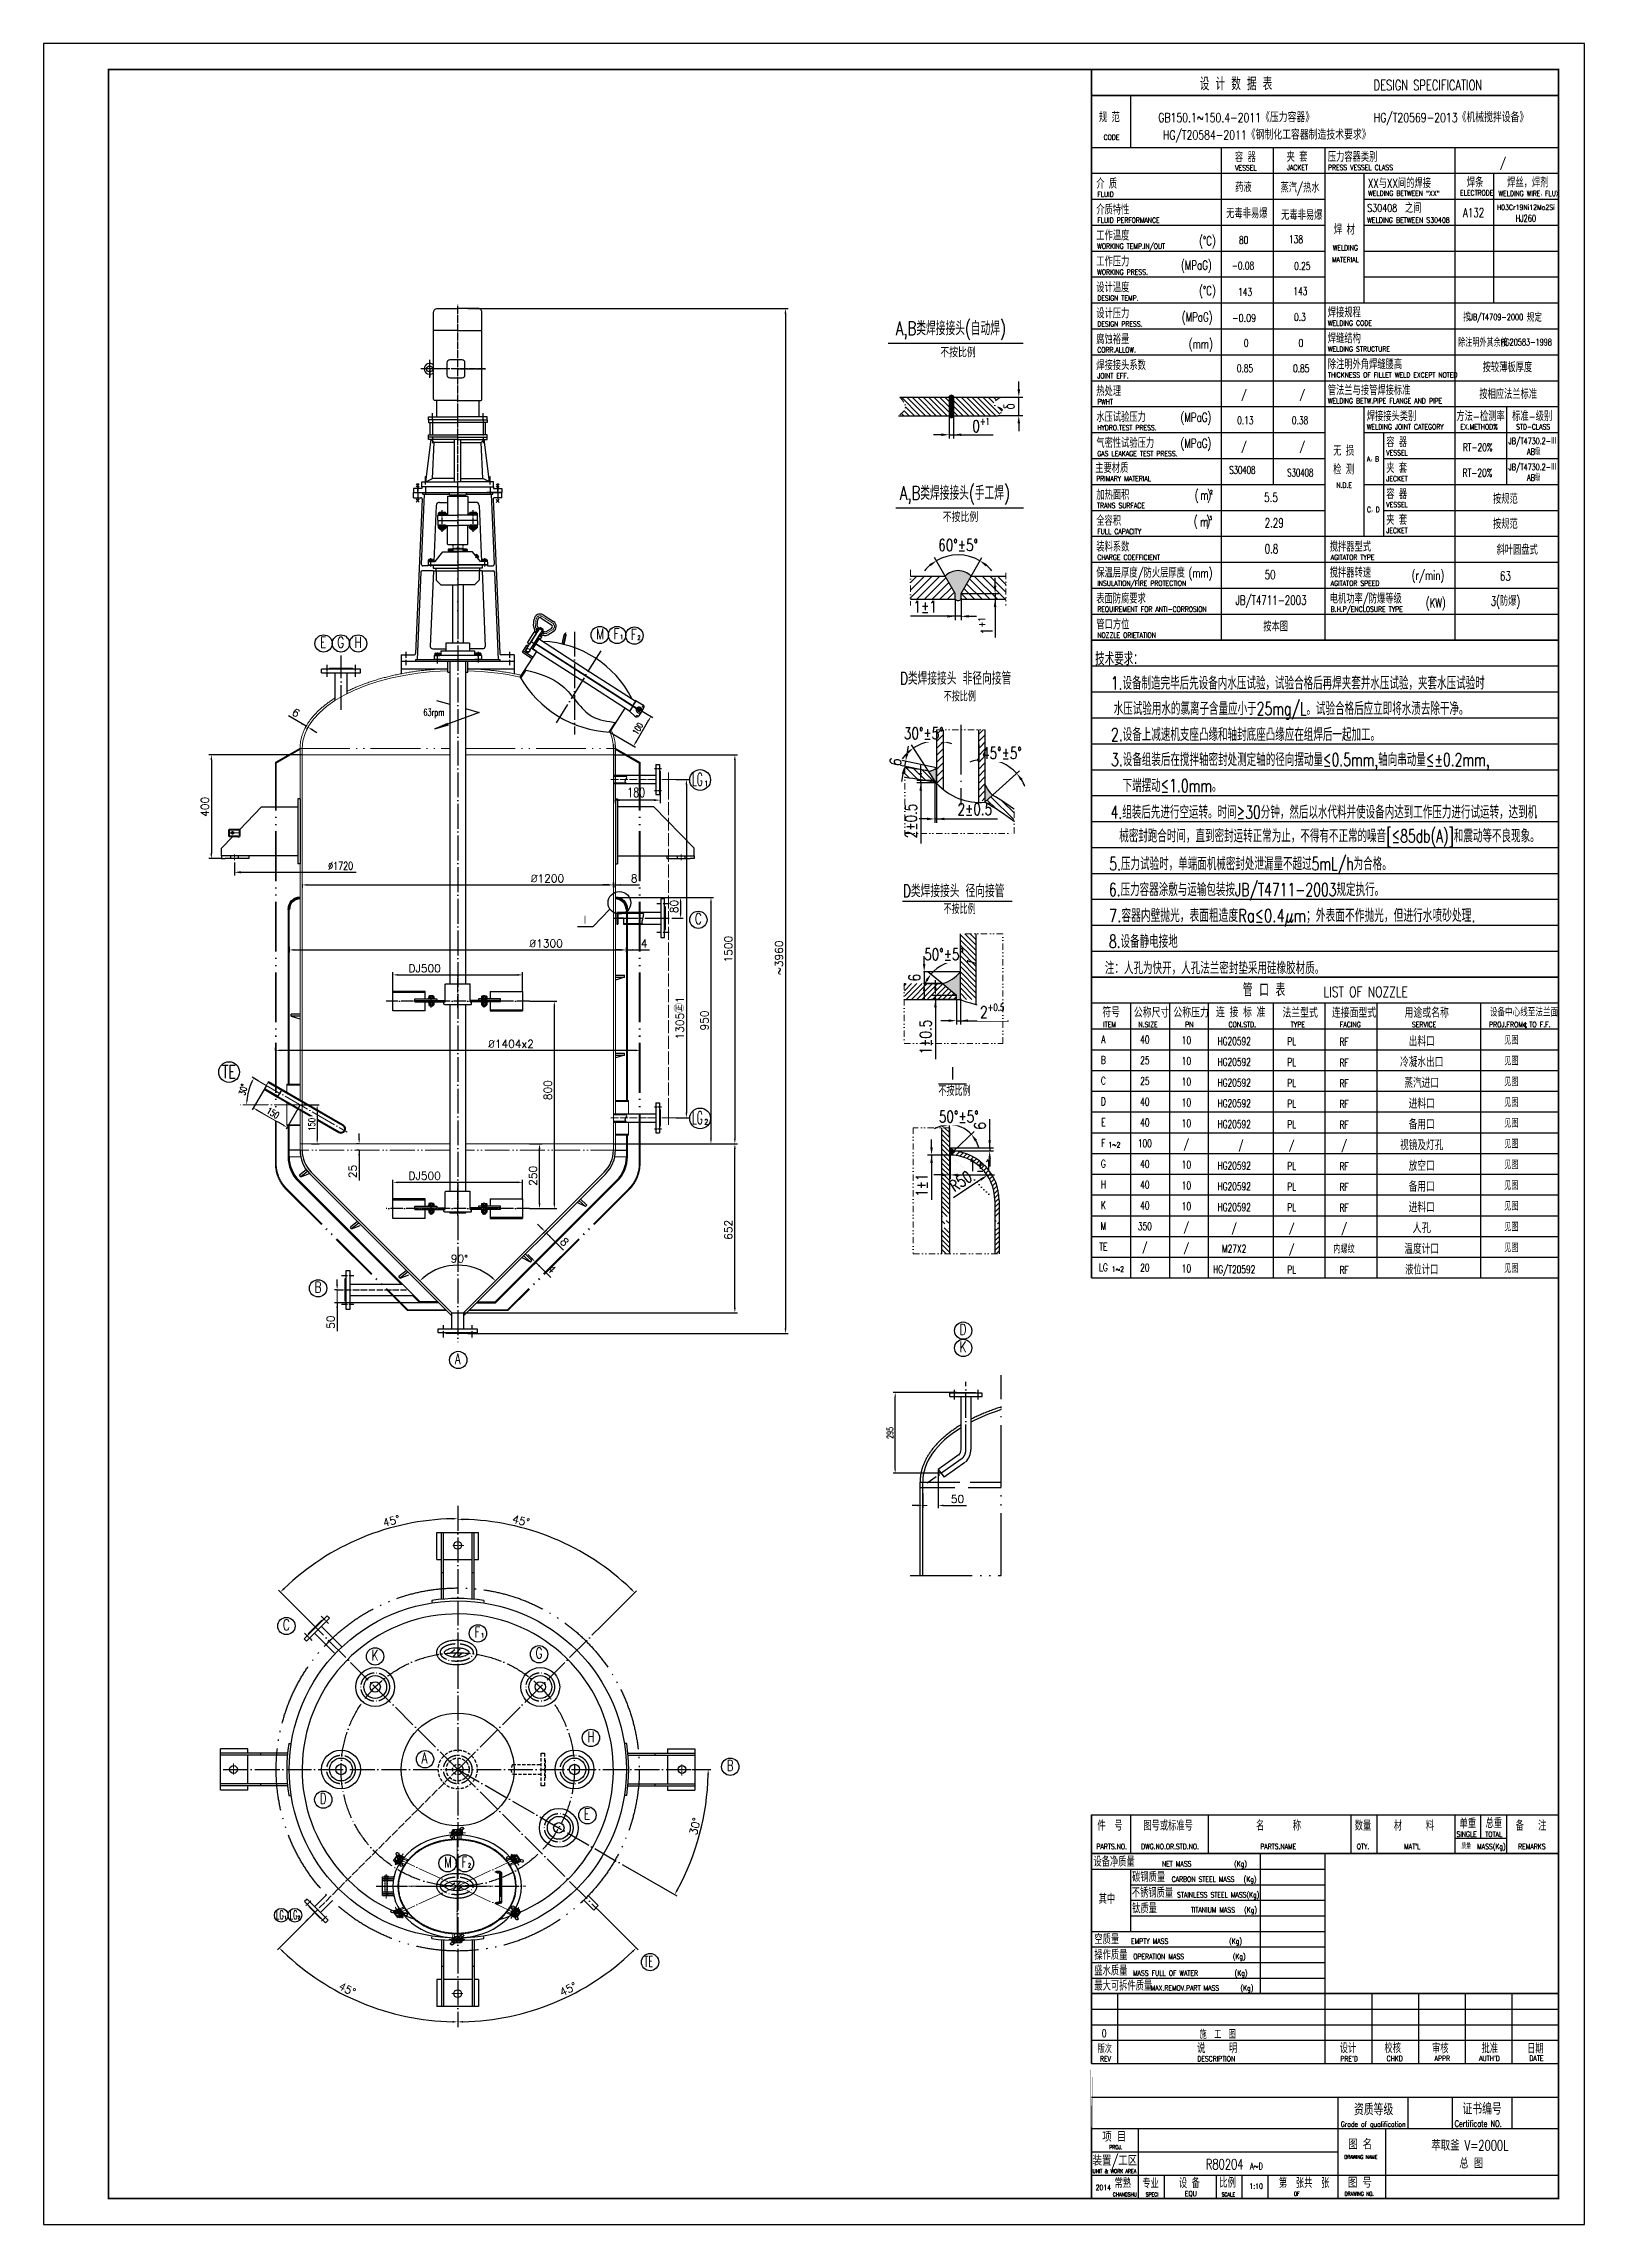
# Model space of a CAD drawing. Extents: x -5195 to 745, y -4429 to 3981.
import ezdxf
from ezdxf.enums import TextEntityAlignment as Align

# ---------------------------------------------------------------- set-up
doc = ezdxf.new("R2010")
doc.units = 0
doc.header["$MEASUREMENT"] = 0
for name, pattern in [('ACAD_ISO04W100', [30.5, 24, -3, 0.5, -3]), ('ACAD_ISO05W100', [34, 24, -3, 0.5, -3, 0.5, -3]), ('CENTER', [50.8, 31.75, -6.35, 6.35, -6.35]), ('DASH10', [12, 10, -1, 0, -1]), ('DASH30', [34, 30, -2, 0, -2]), ('DIVIDEX2', [2.5, 1, -0.5, 0, -0.5, 0, -0.5]), ('HIDDEN', [0.375, 0.25, -0.125]), ('PHANTOMX2', [5, 2.5, -0.5, 0.5, -0.5, 0.5, -0.5])]:
    doc.linetypes.add(name, pattern=pattern)
doc.layers.get('0').update_dxf_attribs({"color": 5, "linetype": 'CONTINUOUS'})
doc.layers.get('DEFPOINTS').update_dxf_attribs({"linetype": 'CONTINUOUS'})
for name, color, linetype, lineweight in [('1', 7, 'CONTINUOUS', 40), ('1轮廓实线层', 7, 'CONTINUOUS', 70), ('2-中心线', 3, 'ACAD_ISO04W100', 18), ('3-粗直线', 7, 'CONTINUOUS', 40), ('中心线', 3, 'DASH10', 18), ('双点划线', 5, 'DIVIDEX2', 18), ('文字，标注', 5, 'CONTINUOUS', 18), ('标注，文字', 5, 'CONTINUOUS', 18), ('细实线', 5, 'CONTINUOUS', 18), ('虚线', 1, 'HIDDEN', 18), ('轮廓线', 7, 'CONTINUOUS', 30)]:
    doc.layers.add(name, color=color, linetype=linetype, lineweight=lineweight)
for name, color, linetype in [('1中心线', 3, 'ACAD_ISO04W100'), ('3', 5, 'PHANTOMX2'), ('3轮廓', 7, 'CONTINUOUS'), ('3轮廓、图框', 7, 'CONTINUOUS'), ('4文字、标注、剖面线', 5, 'CONTINUOUS'), ('4文字标注', 5, 'CONTINUOUS'), ('4文字标注2', 5, 'CONTINUOUS'), ('6断裂线', 6, 'ACAD_ISO05W100'), ('7虚线', 1, 'HIDDEN'), ('wen', 5, 'CONTINUOUS'), ('粗实线', 7, 'CONTINUOUS')]:
    doc.layers.add(name, color=color, linetype=linetype)
doc.styles.add('CHINA', font='romans.shx', dxfattribs={"bigfont": 'china.shx'})
doc.styles.add('HZ', font='ROMANS.shx', dxfattribs={"width": 0.75, "bigfont": 'hmhz.shx'})
doc.styles.add('样式 2', font='ROMANS.shx', dxfattribs={"width": 0.75, "bigfont": 'hmhz.shx'})
doc.dimstyles.new('1-10', dxfattribs={"dimscale": 8, "dimtxt": 3.2, "dimasz": 2, "dimexe": 1, "dimexo": 0, "dimgap": 1, "dimtad": 1, "dimdec": 0, "dimzin": 11, "dimdsep": 46, "dimtxsty": '样式 2', "dimcen": 0, "dimclrd": 256, "dimclre": 256, "dimclrt": 256, "dimadec": 0, "dimazin": 0, "dimtfac": 0.7, "dimtdec": 0, "dimtmove": 0, "dimatfit": 0, "dimfxl": 1, "dimtfill": 1, "dimtfillclr": 256, "dimtolj": 1, "dimtzin": 11, "dimarcsym": 0})
doc.dimstyles.new('ISO-25', dxfattribs={"dimscale": 20, "dimtxt": 3, "dimasz": 2.5, "dimexe": 1.25, "dimexo": 0.625, "dimgap": 1, "dimtad": 1, "dimdec": 0, "dimdsep": 46, "dimtxsty": '样式 2', "dimcen": 2.5, "dimclrd": 256, "dimclre": 256, "dimclrt": 256, "dimadec": 0, "dimazin": 0, "dimtfac": 1, "dimtdec": 0, "dimtmove": 0, "dimatfit": 3, "dimfxl": 1, "dimlwd": -1, "dimlwe": -1, "dimarcsym": 0})
doc.dimstyles.new('总图', dxfattribs={"dimscale": 8, "dimtxt": 3, "dimasz": 2, "dimexe": 1, "dimexo": 0, "dimgap": 1, "dimtad": 1, "dimdec": 4, "dimzin": 11, "dimdsep": 46, "dimtxsty": '样式 2', "dimcen": 0, "dimclrd": 256, "dimclre": 256, "dimclrt": 256, "dimadec": 0, "dimazin": 0, "dimtfac": 0.7, "dimtdec": 4, "dimtmove": 0, "dimatfit": 3, "dimfxl": 1, "dimtolj": 1, "dimtzin": 11, "dimarcsym": 0})
doc.dimstyles.new('总图$2', dxfattribs={"dimscale": 8, "dimtxt": 3, "dimasz": 2, "dimexe": 1, "dimexo": 0, "dimgap": 1, "dimtad": 1, "dimtih": 1, "dimtoh": 1, "dimdec": 0, "dimzin": 11, "dimdsep": 46, "dimtxsty": '样式 2', "dimcen": 0, "dimclrd": 256, "dimclre": 256, "dimclrt": 256, "dimadec": 0, "dimazin": 0, "dimtfac": 0.7, "dimtdec": 0, "dimtmove": 0, "dimatfit": 0, "dimfxl": 1, "dimtfill": 1, "dimtfillclr": 256, "dimtolj": 1, "dimtzin": 11, "dimlwd": -1, "dimlwe": -1, "dimarcsym": 0})
doc.dimstyles.new('总图1', dxfattribs={"dimscale": 8, "dimtxt": 3, "dimasz": 2, "dimexe": 1, "dimexo": 0, "dimgap": 1, "dimtad": 1, "dimdec": 4, "dimzin": 11, "dimdsep": 46, "dimtxsty": '样式 2', "dimcen": 0, "dimclrd": 5, "dimclre": 5, "dimclrt": 5, "dimadec": 0, "dimazin": 0, "dimtfac": 0.7, "dimtdec": 4, "dimtmove": 0, "dimatfit": 0, "dimfxl": 1, "dimtolj": 1, "dimtzin": 11, "dimarcsym": 0})
doc.dimstyles.new('我的总图', dxfattribs={"dimscale": 12, "dimtxt": 3, "dimasz": 2, "dimexe": 1, "dimexo": 0, "dimgap": 1, "dimtad": 1, "dimdec": 0, "dimzin": 11, "dimdsep": 46, "dimtxsty": '样式 2', "dimcen": 0, "dimclrd": 5, "dimclre": 256, "dimclrt": 256, "dimadec": 0, "dimazin": 0, "dimtfac": 0.7, "dimtdec": 0, "dimtmove": 0, "dimatfit": 3, "dimfxl": 1, "dimtolj": 1, "dimtzin": 11, "dimarcsym": 0})
doc.dimstyles.new('普通15CC', dxfattribs={"dimscale": 10, "dimtxt": 3, "dimasz": 2, "dimexe": 1, "dimexo": 0, "dimgap": 1, "dimtad": 1, "dimdec": 0, "dimzin": 11, "dimdsep": 46, "dimtxsty": 'CHINA', "dimcen": 0, "dimclrd": 5, "dimclre": 5, "dimclrt": 5, "dimadec": 0, "dimazin": 0, "dimtfac": 0.7, "dimtdec": 4, "dimtofl": 0, "dimtmove": 0, "dimatfit": 0, "dimfxl": 1, "dimtolj": 1, "dimtzin": 11, "dimarcsym": 0})

msp = doc.modelspace()

# ---------------------------------------------------------------- texts
at = {"layer": '4文字、标注、剖面线', "style": '样式 2'}
for s, height, width, p in [('蒸汽/热水', 35, 0.7, (-425.888, 3407.35121)), ('药液', 35, 0.7, (-600.79735, 3408.75835)), ('无毒非易爆', 35, 0.7, (-635.53952, 3307.85458)), ('无毒非易爆', 35, 0.7, (-423.6707, 3301.52248)), ('80', 30, 0.7, (-586.12604, 3208.76072)), ('138', 30, 0.7, (-393.1484, 3211.79618)), ('-0.08', 30, 0.7, (-613.94915, 3109.86243)), ('0.25', 30, 0.7, (-373.47214, 3108.82975)), ('143', 30, 0.7, (-589.48381, 3008.41893)), ('143', 30, 0.7, (-376.76369, 3011.45439)), ('-0.09', 30, 0.75, (-612.58041, 2907.75172)), ('0.3', 30, 0.7, (-373.85362, 2911.5233)), ('0', 30, 0.7, (-567.6086, 2811.48115)), ('0', 30, 0.7, (-356.35019, 2811.48115)), ('0.85', 30, 0.7, (-594.85147, 2713.97704)), ('0.85', 30, 0.7, (-377.75531, 2713.97704)), ('/', 30, 0.7, (-576.6734, 2613.30565)), ('/', 30, 0.7, (-352.14038, 2613.30565)), ('0.13', 30, 0.7, (-593.02404, 2513.55199)), ('0.38', 30, 0.7, (-382.39431, 2513.55199)), ('/', 30, 0.7, (-576.6734, 2413.30565)), ('/', 30, 0.7, (-352.14038, 2413.30565)), ('S30408', 30, 0.65, (-623.36543, 2321.89147)), ('S30408', 30, 0.65, (-399.88776, 2311.33796)), ('  注：人孔为快开，人孔法兰密封垫采用硅橡胶材质。', 47.0204766, 0.68, (-1147.02509, 392.60362)), ('件  号', 35, 0.7, (-1132.26532, -2909.74271)), ('图号或标准号', 35, 0.7, (-955.12891, -2909.74271)), ('名      称', 35, 0.7, (-520.26344, -2909.74271)), ('数量', 35, 0.7, (-140.04516, -2909.74271)), ('材     料', 35, 0.7, (11.02981, -2909.74271)), ('SINGLE', 20, 0.7, (252.21862, -2933.90139)), ('单重', 35, 0.7, (264.30162, -2901.87136)), ('TOTAL', 20, 0.7, (363.38866, -2934.48746)), ('总重', 35, 0.7, (364.52778, -2900.2377)), ('备   注', 35, 0.7, (480.32678, -2909.74271)), ('设备净质量', 35, 0.7, (-1147.36788, -3048.59965)), ('PARTS.NO.', 20, 0.7, (-1135.61517, -2981.56114)), ('DWG.NO.OR.STD.NO.', 20, 0.7, (-963.48659, -2981.56114)), ('NET MASS              (Kg)', 20, 0.7, (-883.143, -3048.35071)), ('PARTS.NAME', 20, 0.7, (-504.10013, -2981.56114)), ('QTY.', 20, 0.7, (-132.23176, -2981.56114)), ("MAT'L", 20, 0.7, (50.69143, -2981.56114)), ('质量', 20, 0.7, (271.53922, -2980.16117)), ('MASS(Kg)', 20, 0.7, (331.99422, -2981.56114)), ('REMARKS', 20, 0.7, (490.23707, -2981.56114)), ('碳钢质量', 35, 0.7, (-998.26808, -3107.97895)), ('CARBON STEEL MASS   (Kg)', 20, 0.7, (-845.63468, -3107.78478)), ('其中', 35, 0.7, (-1127.32702, -3192.28138)), ('不锈钢质量', 35, 0.7, (-999.56315, -3168.65818)), ('钛质量', 35, 0.7, (-998.26808, -3228.95281)), ('STAINLESS STEEL MASS(Kg)', 20, 0.7, (-824.9461, -3167.90945)), ('TITANIUM MASS   (Kg)', 20, 0.7, (-771.73419, -3225.98208)), ('空质量', 35, 0.7, (-1143.70661, -3347.9344)), ('EMPTY MASS                    (Kg)', 20, 0.7, (-1002.53039, -3346.53384)), ('操作质量', 35, 0.7, (-1143.70661, -3408.19431)), ('盛水质量', 35, 0.7, (-1143.70661, -3468.91882)), ('MASS FULL OF WATER            (Kg)', 20, 0.7, (-994.73937, -3469.69304)), ('OPERATION MASS                (Kg)', 20, 0.7, (-993.77509, -3405.65026)), ('最大可拆件质量', 35, 0.7, (-1143.70661, -3526.97969)), ('MAX.REMOV.PART MASS       (Kg)', 20, 0.7, (-926.57524, -3527.25136)), ('0', 30, 0.7, (-1114.85946, -3707.29279)), ('施  工  图', 30, 0.7, (-738.05289, -3712.17881)), ('版次', 30, 0.7, (-1130.78582, -3768.08418)), ('REV', 20, 0.7, (-1122.21842, -3800.04307)), ('说     明', 35, 0.7, (-747.55618, -3768.08418)), ('DESCRIPTION', 20, 0.7, (-747.09721, -3800.04307)), ('设计', 35, 0.7, (-197.60191, -3768.08418)), ("PRE'D", 20, 0.7, (-195.19022, -3800.04307)), ('校核', 35, 0.7, (-25.28378, -3767.71142)), ('CHKD', 20, 0.7, (-16.88619, -3799.13859)), ('审核', 35, 0.7, (158.01879, -3768.90212)), ('APPR', 20, 0.7, (167.78372, -3798.72109)), ("AUTH'D", 20, 0.7, (339.67243, -3798.56829)), ('批准', 35, 0.7, (348.77417, -3768.52796)), ('日期', 35, 0.7, (524.54477, -3769.4081)), ('DATE', 20, 0.7, (533.53833, -3798.00303)), ('Grade of qualification', 20, 0.7, (-193.49155, -4052.61604)), ('资质等级', 45, 0.7, (-142.60117, -4008.11238)), ('Certificate NO.', 25, 0.7, (245.42653, -4052.81147)), ('证书编号', 45, 0.7, (275.58217, -4005.64172)), ('项 目', 40, 0.7, (-1113.07578, -4110.27628)), ('图 名', 40, 0.7, (-164.71351, -4139.96461)), ('萃取釜 V=2000L', 40, 0.7, (155.22675, -4144.04721)), ('装置/工区', 40, 0.7, (-1150.69366, -4202.53892)), ('PROJ.', 15, 0.7, (-1086.04485, -4138.87353)), ('R80204', 40, 0.7, (-713.96535, -4216.87551)), ('A~D', 25, 0.7, (-543.97069, -4216.87551)), ('DRAWING NAME', 15, 0.7, (-180.9006, -4176.60811)), ('总 图', 40, 0.7, (263.25626, -4213.17571)), ('UNIT & WORK AREA', 15, 0.7, (-1150.2231, -4231.22188)), ('2014', 20, 0.7, (-1138.47273, -4296.65052)), ('常熟', 35, 0.7, (-1065.87823, -4288.62611)), ('专业', 35, 0.7, (-958.62919, -4289.47169)), ('设 备', 35, 0.7, (-817.77231, -4288.19405)), ('比例', 35, 0.7, (-661.91223, -4286.89657)), ('1:10', 20, 0.7, (-545.75286, -4291.39265)), ('第  张共  张', 35, 0.7, (-432.3472, -4287.97057)), ('图 号', 40, 0.7, (-166.13593, -4287.43338)), ('CHANGSHU', 15, 0.7, (-1072.68014, -4321.10122)), ('SPECI', 15, 0.7, (-946.10727, -4321.05799)), ('EQU', 20, 0.7, (-794.95107, -4320.29023)), ('SCALE', 15, 0.7, (-652.99175, -4321.05799)), ('OF', 15, 0.7, (-374.36451, -4318.06855)), ('DRAWING NO.', 15, 0.7, (-179.13688, -4318.06855))]:
    msp.add_text(s, height=height, dxfattribs=dict(at, width=width)).set_placement(p)
at = {"layer": '4文字标注'}
for s, height, style, width, p in [('设 计 数 据 表', 50, '样式 2', 0.7, (-737.30409, 3801.08763)), ('DESIGN SPECIFICATION', 40, '样式 2', 0.7, (-67.14446, 3801.08763)), ('规 范', 35, '样式 2', 0.7, (-1126.04645, 3678.47809)), ('GB150.1~150.4-2011《压力容器》          HG/T20569-2013《机械搅拌设备》', 35, '样式 2', 0.75, (-897.26285, 3678.47809)), ('CODE', 20, '样式 2', 0.7, (-1107.99049, 3609.90405)), (' HG/T20584-2011《钢制化工容器制造技术要求》', 35, '样式 2', 0.75, (-897.26285, 3611.53494)), ('容 器', 35, '样式 2', 0.7, (-601.9863, 3524.76353)), ('夹 套', 35, '样式 2', 0.7, (-402.5694, 3525.74513)), ('压力容器类别', 35, '样式 2', 0.7, (-243.75818, 3525.74513)), ('介 质', 35, '样式 2', 0.7, (-1136.28785, 3422.36618)), ('VESSEL', 20, '样式 2', 0.7, (-601.01389, 3492.41541)), ('JACKET', 20, '样式 2', 0.7, (-401.59699, 3493.39701)), ('PRESS VESSEL CLASS', 20, '样式 2', 0.7, (-243.31118, 3493.39701)), ('XX与XX间的焊接', 35, '样式 2', 0.7, (-89.35936, 3424.40272)), ('焊条', 35, '样式 2', 0.7, (292.3755, 3427.50912)), ('焊丝，焊剂', 35, '样式 2', 0.7, (447.82806, 3427.46362)), ('FLUID', 20, '样式 2', 0.7, (-1132.53613, 3390.01807)), ('WELDING BETWEEN "XX"', 20, '样式 2', 0.7, (-88.07542, 3393.94182)), ('之间', 35, '样式 2', 0.7, (53.82595, 3328.76059)), ('ELECTRODE', 20, '样式 2', 0.7, (266.14711, 3395.40203)), ('WELDING WIRE，FLUX', 20, '样式 2', 0.7, (414.43716, 3393.49049)), ('介质特性', 35, '样式 2', 0.7, (-1136.28785, 3322.36618)), ('FLUID PERFORMANCE', 20, '样式 2', 0.7, (-1132.53613, 3290.01807)), ('焊', 35, '样式 2', 0.7, (-220.1171, 3246.1006)), ('材', 35, '样式 2', 0.7, (-171.34528, 3244.99323)), ('WELDING BETWEEN S30408', 20, '样式 2', 0.75, (-91.89734, 3290.66445)), ('S30408', 30, '样式 2', 0.75, (-91.76162, 3332.64862)), ('工作温度', 35, '样式 2', 0.7, (-1136.28785, 3222.36618)), ('WORKING TEMP.IN/OUT', 20, '样式 2', 0.7, (-1132.53613, 3190.01807)), ('(%%dC)', 35, '样式 2', 0.7, (-739.75567, 3203.20537)), ('WELDING', 20, '样式 2', 0.7, (-224.48212, 3183.95538)), ('工作压力', 35, '样式 2', 0.7, (-1136.28785, 3122.36618)), ('(MPaG)', 35, '样式 2', 0.7, (-809.83612, 3109.34843)), ('MATERIAL', 20, '样式 2', 0.7, (-227.57913, 3137.86312)), ('设计温度', 35, '样式 2', 0.7, (-1136.28785, 3022.36618)), ('WORKING PRESS.', 20, '样式 2', 0.7, (-1132.53613, 3090.01807)), ('(%%dC)', 35, '样式 2', 0.7, (-739.73096, 3011.02486)), ('设计压力', 35, '样式 2', 0.7, (-1136.28785, 2922.36618)), ('DESIGN TEMP.', 20, '样式 2', 0.7, (-1132.53613, 2990.01807)), ('(MPaG)', 35, '样式 2', 0.7, (-806.77027, 2909.03322)), ('焊接规程', 35, '样式 2', 0.7, (-243.75818, 2925.74513)), ('A,B类焊接接头(自动焊)', 53.6086487, '样式 2', 0.7, (-1908.96345, 2856.53141)), ('腐蚀裕量', 35, '样式 2', 0.7, (-1136.28785, 2822.36618)), ('DESIGN PRESS.', 20, '样式 2', 0.7, (-1132.53613, 2890.01807)), ('焊缝结构', 35, '样式 2', 0.7, (-243.75818, 2825.74513)), ('WELDING CODE', 20, '样式 2', 0.7, (-243.31118, 2893.39701)), ('不按比例', 37.526054, 'HZ', 0.7, (-1737.75327, 2771.22039)), ('CORR.ALLOW.', 20, '样式 2', 0.7, (-1132.53613, 2790.01807)), ('(mm)', 35, '样式 2', 0.7, (-779.24441, 2805.23555)), ('WELDING STRUCTURE', 20, '样式 2', 0.7, (-243.31118, 2793.39701)), ('焊接接头系数', 35, '样式 2', 0.7, (-1136.28785, 2722.36618)), ('JOINT EFF.', 20, '样式 2', 0.7, (-1132.53613, 2690.01807)), ('THICKNESS OF FILLET WELD EXCEPT NOTED', 20, '样式 2', 0.7, (-243.31118, 2693.39701)), ('除注明外角焊缝腰高', 35, '样式 2', 0.7, (-243.75818, 2725.74513)), ('热处理', 35, '样式 2', 0.7, (-1136.28785, 2622.36618)), ('PWHT', 20, '样式 2', 0.7, (-1132.53613, 2590.01807)), ('管法兰与接管焊接标准', 35, '样式 2', 0.7, (-243.75818, 2625.74513)), ('WELDING BETW.PIPE FLANGE AND PIPE', 20, '样式 2', 0.7, (-243.31118, 2593.39701)), ('按相应法兰标准', 35, '样式 2', 0.7, (340.17254, 2610.84806)), ('水压试验压力', 35, '样式 2', 0.7, (-1136.28785, 2522.36618)), ('(MPaG)', 35, '样式 2', 0.7, (-811.46438, 2522.36618)), ('焊接接头类别', 35, '样式 2', 0.7, (-93.75818, 2525.74513)), ('方法-检测率', 35, '样式 2', 0.7, (251.66719, 2525.74513)), ('标准-级别', 35, '样式 2', 0.7, (466.87939, 2525.74513)), ('气密性试验压力', 35, '样式 2', 0.7, (-1136.28785, 2422.36618)), ('HYDRO.TEST PRESS.', 20, '样式 2', 0.7, (-1132.53613, 2490.01807)), ('(MPaG)', 35, '样式 2', 0.7, (-811.46438, 2422.36618)), ('WELDING JOINT CATEGORY', 20, '样式 2', 0.7, (-93.31118, 2493.39701)), ('容 器', 35, '样式 2', 0.7, (-18.75818, 2425.74513)), ('EX.METHOD%', 20, '样式 2', 0.7, (266.98172, 2493.39701)), ('RT-20%', 30, '样式 2', 0.7, (276.83882, 2408.96119)), ('JB/T4730.2-Ⅲ', 25, '样式 2', 0.65, (453.08502, 2436.03611)), ('STD-CLASS', 20, '样式 2', 0.7, (482.19391, 2493.39701)), ('主要材质', 35, '样式 2', 0.7, (-1140.25261, 2325.96187)), ('GAS LEAKAGE TEST PRESS.', 20, '样式 2', 0.7, (-1132.53613, 2390.01807)), ('检 测', 35, '样式 2', 0.7, (-222.8736, 2320.46339)), ('无 损', 35, '样式 2', 0.7, (-222.8736, 2392.19764)), ('A，B', 20, '样式 2', 0.7, (-92.9602, 2369.39491)), ('VESSEL', 20, '样式 2', 0.7, (-18.31118, 2393.39701)), ('夹 套', 35, '样式 2', 0.7, (-18.75818, 2325.74513)), ('JB/T4730.2-Ⅲ', 25, '样式 2', 0.65, (453.08502, 2336.03611)), ('AB级', 25, '样式 2', 0.65, (524.64389, 2395.11476)), ('A,B类焊接接头(手工焊)', 53.6086487, '样式 2', 0.7, (-1893.71029, 2221.54483)), ('PRIMARY MATERIAL', 20, '样式 2', 0.7, (-1136.50089, 2293.61375)), ('N.D.E', 20, '样式 2', 0.7, (-210.46637, 2268.29549)), ('JECKET', 20, '样式 2', 0.7, (-18.31118, 2293.39701)), ('RT-20%', 30, '样式 2', 0.7, (276.18009, 2311.05143)), ('AB级', 25, '样式 2', 0.65, (524.64389, 2295.11476)), ('加热面积', 35, '样式 2', 0.7, (-1136.28785, 2222.36618)), ('TRANS SURFACE', 20, '样式 2', 0.7, (-1133.77467, 2190.01807)), ('(  )', 35, '样式 2', 0.7, (-756.72466, 2222.36618)), ('m ', 35, '样式 2', 0.7, (-735.08919, 2222.36618)), ('2', 15, '样式 2', 0.7, (-698.0325, 2244.14468)), ('5.5', 35, '样式 2', 0.7, (-488.84018, 2213.67765)), ('C，D', 20, '样式 2', 0.7, (-92.9602, 2174.43179)), ('容 器', 35, '样式 2', 0.7, (-18.75818, 2225.74513)), ('VESSEL', 20, '样式 2', 0.7, (-18.31118, 2193.39701)), ('按规范', 35, '样式 2', 0.7, (393.05553, 2206.92884)), ('不按比例', 37.526054, 'HZ', 0.7, (-1728.16712, 2136.23381)), ('全容积', 35, '样式 2', 0.7, (-1136.28785, 2122.36618)), ('FULL CAPACITY', 20, '样式 2', 0.7, (-1132.53613, 2090.01807)), ('(  )', 35, '样式 2', 0.7, (-760.21565, 2122.36618)), ('m ', 35, '样式 2', 0.7, (-735.66511, 2119.47745)), ('3', 15, '样式 2', 0.7, (-701.52349, 2144.14468)), ('2.29', 35, '样式 2', 0.7, (-487.12907, 2115.48103)), ('夹 套', 35, '样式 2', 0.7, (-18.75818, 2125.74513)), ('JECKET', 20, '样式 2', 0.7, (-18.31118, 2093.39701)), ('按规范', 35, '样式 2', 0.7, (393.05553, 2110.33259)), ('装料系数', 35, '样式 2', 0.7, (-1136.28785, 2022.36618)), ('0.8', 35, '样式 2', 0.7, (-487.12907, 2015.48103)), ('搅拌器型式', 35, '样式 2', 0.7, (-236.28785, 2022.36618)), ('斜叶圆盘式', 35, '样式 2', 0.7, (406.76683, 2010.43824)), ('保温层厚度/防火层厚度', 35, '样式 2', 0.7, (-1136.28785, 1922.36618)), ('CHARGE COEFFICIENT', 20, '样式 2', 0.7, (-1132.53613, 1990.01807)), ('(mm)', 35, '样式 2', 0.7, (-780.49226, 1922.36618)), ('50', 35, '样式 2', 0.7, (-487.12907, 1915.48103)), ('搅拌器转速', 35, '样式 2', 0.7, (-236.28785, 1922.36618)), ('AGITATOR TYPE', 20, '样式 2', 0.7, (-232.53613, 1990.01807)), ('(r/min)', 35, '样式 2', 0.7, (79.56489, 1913.32441)), ('63', 35, '样式 2', 0.7, (419.85653, 1910.43824)), ('表面防腐要求', 35, '样式 2', 0.7, (-1136.28785, 1822.36618)), ('INSULATION/FIRE PROTECTION', 20, '样式 2', 0.7, (-1132.53613, 1890.01807)), ('JB/T4711-2003', 35, '样式 2', 0.7, (-599.70714, 1817.24971)), ('电机功率/防爆等级', 35, '样式 2', 0.7, (-236.28785, 1822.36618)), ('AGITATOR SPEED', 20, '样式 2', 0.7, (-232.53613, 1890.01807)), ('3(防爆)', 35, '样式 2', 0.7, (384.18133, 1813.60429)), ('REQUIREMENT FOR ANTI-CORROSION', 20, '样式 2', 0.7, (-1132.53613, 1790.01807)), ('B.H.P/ENCLOSURE TYPE', 20, '样式 2', 0.7, (-232.53613, 1790.01807)), ('(KW)', 35, '样式 2', 0.7, (134.29317, 1806.81144)), ('管口方位', 35, '样式 2', 0.7, (-1136.28785, 1722.36618)), ('NOZZLE ORIETATION', 20, '样式 2', 0.7, (-1132.53613, 1690.01807)), ('按本图', 35, '样式 2', 0.7, (-492.55189, 1714.66699)), ('技术要求：', 50, '样式 2', 0.7, (-1140.77762, 1583.56545)), ('D类焊接接头 非径向接管', 48.7351352, '样式 2', 0.7, (-1893.44694, 1509.04399)), ('1.设备制造完毕后先设备内水压试验，试验合格后再焊夹套并水压试验，夹套水压试验时', 50, '样式 2', 0.7, (-1080.37305, 1489.967)), ('不按比例', 34.114595, 'HZ', 0.7, (-1724.64477, 1444.8186)), ('水压试验用水的氯离子含量应小于25mg/L。试验合格后应立即将水渍去除干净。', 50, '样式 2', 0.7, (-1069.26075, 1391.66243)), ('63rpm', 26.666667, '样式 2', 0.7, (-3730.88413, 1389.29665)), ('2.设备上减速机支座凸缘和轴封底座凸缘应在组焊后一起加工。', 50, '样式 2', 0.7, (-1079.5011, 1291.5469)), ('3.设备组装后在搅拌轴密封处测定轴的径向摆动量≤0.5mm,轴向串动量≤%%p0.2mm,', 50, '样式 2', 0.7, (-1079.23224, 1194.83995)), ('下端摆动≤1.0mm。', 50, '样式 2', 0.7, (-1035.19209, 1094.83995)), ('4.组装后先进行空运转。时间≥30分钟，然后以水代料并使设备内达到工作压力进行试运转，达到机', 50, '样式 2', 0.7, (-1081.17252, 992.33995)), ('械密封跑合时间，直到密封运转正常为止，不得有不正常的噪音[≤85db(A)]和震动等不良现象。', 50, '样式 2', 0.7, (-1047.83918, 900.67328)), ('5.压力试验时，单端面机械密封处泄漏量不超过5mL/h为合格。', 50, '样式 2', 0.7, (-1086.17252, 793.17328)), ('D类焊接接头 径向接管', 48.7351352, '样式 2', 0.7, (-1882.05143, 689.30817)), ('6.压力容器涂敷与运输包装按JB/T4711-2003规定执行。               ', 50, '样式 2', 0.7, (-1087.69909, 693.68616)), ('Ⅰ', 31.104, '样式 2', 0.7, (-3121.31469, 583.89692)), ('不按比例', 34.114595, 'HZ', 0.7, (-1725.37817, 625.08279)), ('7.容器内壁抛光，表面粗造度Ra≤0.4μm；外表面不作抛光，但进行水喷砂处理.', 50, '样式 2', 0.75, (-1087.69909, 593.68616)), ('8.设备静电接地               ', 50, '样式 2', 0.7, (-1087.69909, 493.68616)), ('不按比例', 34.114595, 'HZ', 0.7, (-1744.99215, -76.32646))]:
    msp.add_text(s, height=height, dxfattribs=dict(at, style=style, width=width)).set_placement(p)
at = {"layer": '4文字标注', "style": '样式 2'}
for s, height, width, p in [('A132', 35, 0.7, (318.23778, 3329.56891)), ('H03Cr19Ni12Mo2Si', 20, 0.75, (519.64998, 3350.33298)), ('HJ260', 26.666667, 0.6, (519.64998, 3307.66126))]:
    msp.add_text(s, height=height, dxfattribs=dict(at, width=width)).set_placement(p, align=Align.MIDDLE)
at = {"layer": '4文字标注'}
for tag, p, height, style, width in [('/', (419.72282, 3505.45717), 33.33333, '样式 2', 0.75), ('按', (278.22787, 2910.41527), 30, 'HZ', 0.75), ('JB/T4709-2000', (302.86221, 2914.15745), 25, '样式 2', 0.7), ('规定', (523.23015, 2909.05266), 30, 'HZ', 0.75), ('除注明外其余按', (258.81289, 2812.441), 30, '样式 2', 0.7), ('HG20583-1998', (423.151, 2817.57314), 25, '样式 2', 0.7), ('按较薄板厚度', (353.13913, 2714.44622), 35, '样式 2', 0.7)]:
    msp.add_attdef(tag, p, '0', height=height, dxfattribs=dict(at, style=style, width=width))

# ---------------------------------------------------------------- blocks, each defined once
blk = doc.blocks.new('QW')
at = {"layer": '3轮廓'}
blk.add_line((30, -19), (30, -20), dxfattribs=at)
at = {"layer": '3轮廓', "const_width": 0.6}
for points in [[(0, 0), (0, -10)], [(180, -10), (0, -10)], [(0, -10), (0, -20)]]:
    blk.add_lwpolyline(points, dxfattribs=at)
at = {"layer": '4文字标注'}
for p, q in [((15, -10), (15, -20)), ((30, -10), (30, -19)), ((45, -10), (45, -20)), ((70, -10), (70, -20)), ((90, -10), (90, -20)), ((110, -10), (110, -20)), ((150, -10), (150, -20)), ((0, -20), (180, -20))]:
    blk.add_line(p, q, dxfattribs=at)
for points in [[(167.73, -17.97), (167.6, -17.96), (167.47, -17.95), (167.36, -17.95), (167.17, -17.94), (167.01, -17.97), (166.73, -18.05), (166.73, -18.05), (166.73, -18.05), (166.73, -18.05), (166.73, -18.05), (166.63, -18.16), (166.61, -18.19), (166.55, -18.32), (166.54, -18.35), (166.53, -18.46), (166.53, -18.5), (166.56, -18.64), (166.59, -18.72), (166.65, -18.82), (166.64, -18.83), (166.71, -18.89), (166.8, -18.94), (166.85, -18.97), (166.92, -18.99), (166.99, -19.01), (167.09, -19.02), (167.19, -19.04), (167.31, -19.04), (167.43, -19.05), (167.59, -19.04), (167.59, -19.04), (167.75, -19.04), (167.75, -19.04)], [(167.2, -17.43), (167.19, -17.69), (167.18, -17.8), (167.17, -18), (167.16, -18.24), (167.16, -18.31), (167.16, -18.48), (167.17, -18.63), (167.17, -18.78), (167.17, -18.88), (167.18, -18.98), (167.19, -19.07), (167.2, -19.16), (167.22, -19.24), (167.25, -19.31), (167.24, -19.33), (167.29, -19.37), (167.33, -19.42), (167.46, -19.48), (167.55, -19.49), (167.6, -19.5)]]:
    blk.add_lwpolyline(points, dxfattribs=at)
at = {"layer": '4文字标注', "style": 'HZ', "width": 0.75}
for s, height, p in [('管 口 表', 5, (58.32, -7.42)), ('LIST OF NOZZLE', 4, (89.4, -7.69)), ('符号', 3.5, (4.16, -15.42)), ('公称尺寸', 3.5, (16.32, -15.55)), ('公称压力', 3.5, (31.56, -15.55)), ('连 接 标 准', 3.5, (47.99, -15.43)), ('法兰型式', 3.5, (73.61, -15.62)), ('连接面型式', 3.5, (92.66, -15.62)), ('用途或名称', 3.5, (120.7, -15.62)), ('设备中心线至法兰面', 3, (153.56, -15.14)), ('ITEM', 2, (4.44, -19.28)), ('N.SIZE', 2, (18.07, -19.28)), ('PN', 2, (36.07, -19.28)), ('CON.STD.', 2, (52.81, -19.28)), ('TYPE', 2, (76.76, -19.28)), ('FACING', 2, (95.71, -19.28)), ('SERVICE', 2, (123.47, -19.28)), ('PROJ.FROM  TO F.F.', 2, (153.22, -19.28))]:
    blk.add_text(s, height=height, dxfattribs=at).set_placement(p)
blk = doc.blocks.new('1')
at = {"layer": '3轮廓', "const_width": 0.6}
blk.add_lwpolyline([(0, 0), (0, -8)], dxfattribs=at)
at = {"layer": '4文字标注'}
for p, q in [((0, 0), (180, 0)), ((15, 0), (15, -8)), ((30, 0), (30, -8)), ((45, 0), (45, -8)), ((70, 0), (70, -8)), ((90, 0), (90, -8)), ((110, 0), (110, -8)), ((150, 0), (150, -8)), ((180, -8), (180, 0)), ((0, -8), (180, -8))]:
    blk.add_line(p, q, dxfattribs=at)
at = {"layer": '3轮廓', "color": 5, "style": '样式 2', "width": 0.7}
for tag, p in [('J1', (4.57, -5.45)), ('J3', (20.55, -5.58)), ('J4', (36.58, -5.85)), ('J5', (55, -6.21)), ('J6', (77.18, -6.3)), ('J7', (97.35, -6.45)), ('J8', (127.28, -6.7)), ('J9', (161.86, -5.98))]:
    blk.add_attdef(tag, text='', height=3, dxfattribs=at).set_placement(p, align=Align.CENTER)
blk.add_attdef('J2', (7.81, -5.66), '', height=2, dxfattribs=at)
blk = doc.blocks.new('*D20')
at = {"layer": '3轮廓、图框', "color": 5, "lineweight": -2}
for p, q in [((-4182.5, 1348.9), (-4251.1, 1388.7)), ((-4199.8, 1359), (-4217.1, 1369)), ((-4181.3, 1351), (-4187.5, 1340.3)), ((-4174.4, 1347), (-4180.6, 1336.3)), ((-4158.3, 1334.9), (-4141, 1324.8))]:
    blk.add_line(p, q, dxfattribs=at)
at = {"layer": '3轮廓、图框', "color": 5}
for points in [[(-4201.5, 1356.1), (-4198.1, 1361.9), (-4182.5, 1348.9)], [(-4156.6, 1337.8), (-4159.9, 1332), (-4175.6, 1344.9)]]:
    blk.add_solid(points, dxfattribs=at)
at = {"layer": 'DEFPOINTS', "color": 0}
for p in [(-4182.5, 1348.9), (-4181.3, 1351), (-4174.4, 1347)]:
    blk.add_point(p, dxfattribs=at)
at = {"layer": '3轮廓、图框', "color": 5, "insert": (-4221.8, 1400.7), "char_height": 30, "attachment_point": 5, "rotation": 329.87539, "style": 'CHINA'}
blk.add_mtext('\\A1;6', dxfattribs=at)
blk = doc.blocks.new('*D21')
at = {"layer": '3轮廓、图框', "color": 5, "lineweight": -2}
for p, q in [((-4198.1, 1238.4), (-4558, 1238.4)), ((-4548, 1218.4), (-4548, 858.4)), ((-4509.1, 838.4), (-4558, 838.4))]:
    blk.add_line(p, q, dxfattribs=at)
at = {"layer": '3轮廓、图框', "color": 5}
for points in [[(-4544.7, 1218.4), (-4551.4, 1218.4), (-4548, 1238.4)], [(-4551.4, 858.4), (-4544.7, 858.4), (-4548, 838.4)]]:
    blk.add_solid(points, dxfattribs=at)
at = {"layer": 'DEFPOINTS', "color": 0}
for p in [(-4198.1, 1238.4), (-4548, 838.4), (-4509.1, 838.4)]:
    blk.add_point(p, dxfattribs=at)
at = {"layer": '3轮廓、图框', "color": 5, "insert": (-4573, 1038.4), "char_height": 30, "attachment_point": 5, "rotation": 90, "style": 'CHINA'}
blk.add_mtext('\\A1;400', dxfattribs=at)
blk = doc.blocks.new('*D22')
at = {"layer": '4文字标注'}
for p, q in [((-4459.1, 823.8), (-4459.1, 773)), ((-4434.1, 785.5), (-3989.8, 785.5))]:
    blk.add_line(p, q, dxfattribs=at)
blk.add_solid([(-4434.1, 789.7), (-4434.1, 781.3), (-4459.1, 785.5)], dxfattribs=at)
at = {"layer": 'DEFPOINTS', "color": 0}
for p in [(-4459.1, 830), (-4010.9, 642)]:
    blk.add_point(p, dxfattribs=at)
at = {"layer": '4文字标注', "insert": (-4049.6, 810.5), "char_height": 30, "attachment_point": 5, "style": '样式 2', "bg_fill": 3, "box_fill_scale": 1.25, "bg_fill_color": 256, "bg_fill_true_color": 13158600, "bg_fill_transparency": 0}
blk.add_mtext('%%C1720', dxfattribs=at)
at = {"layer": 'DEFPOINTS', "color": 0}
blk.add_point((-4010.9, 785.5), dxfattribs=at)
blk = doc.blocks.new('_None')
blk = doc.blocks.new('管口符号')
at = {"layer": '4文字标注'}
blk.add_circle((-1249.14, -514.69), 4, dxfattribs=at)
at = {"layer": '4文字标注', "style": '样式 2', "width": 0.7}
for tag, p, height in [('A', (-1250.76, -516.64), 5), ('1', (-1247.74, -516.63), 2)]:
    blk.add_attdef(tag, p, '', height=height, dxfattribs=at)
blk = doc.blocks.new('*D23')
at = {"layer": '4文字标注'}
for p, q in [((-1718.8, 1927.6), (-1760.5, 1999.9)), ((-1619.1, 1927.6), (-1577.4, 1999.9))]:
    blk.add_line(p, q, dxfattribs=at)
for start, end in [(130.23427, 140.46855), (60, 120), (39.53145, 49.76573)]:
    blk.add_arc((-1668.9, 1841.3), 168.2, start, end, dxfattribs=at)
for points in [[(-1774.7, 1965.6), (-1780.5, 1973.8), (-1753, 1986.9)], [(-1557.4, 1973.8), (-1563.2, 1965.6), (-1584.9, 1986.9)]]:
    blk.add_solid(points, dxfattribs=at)
at = {"layer": 'DEFPOINTS', "color": 0}
for p in [(-1718.8, 1927.6), (-1680.1, 1860.6), (-1657.8, 1860.6), (-1619.1, 1927.6)]:
    blk.add_point(p, dxfattribs=at)
at = {"layer": '4文字标注', "insert": (-1668.9, 2047), "char_height": 45, "attachment_point": 5, "style": '样式 2', "bg_fill": 3, "box_fill_scale": 1.25, "bg_fill_color": 256, "bg_fill_true_color": 13158600, "bg_fill_transparency": 0}
blk.add_mtext('60%%D%%P5%%D', dxfattribs=at)
at = {"layer": 'DEFPOINTS', "color": 0}
blk.add_point((-1639.7, 2006.9), dxfattribs=at)
blk = doc.blocks.new('*D24')
at = {"layer": '4文字标注'}
blk.add_line((-1782.6, 1175.3), (-1849.3, 1277.4), dxfattribs=at)
for start, end in [(90, 123.16821), (68.85496, 79.42748), (133.74073, 144.31325)]:
    blk.add_arc((-1752, 1128.6), 162.8, start, end, dxfattribs=at)
for points in [[(-1861.5, 1242.3), (-1867.7, 1250.1), (-1841.1, 1264.9)], [(-1721.7, 1293.6), (-1722.6, 1283.6), (-1752, 1291.4)]]:
    blk.add_solid(points, dxfattribs=at)
at = {"layer": 'DEFPOINTS', "color": 0}
for p in [(-1782.6, 1175.3), (-1758.7, 1138.8), (-1752, 1129.2)]:
    blk.add_point(p, dxfattribs=at)
at = {"layer": '4文字标注', "insert": (-1801.2, 1321.3), "char_height": 45, "attachment_point": 5, "style": '样式 2', "bg_fill": 3, "box_fill_scale": 1.25, "bg_fill_color": 256, "bg_fill_true_color": 13158600, "bg_fill_transparency": 0}
blk.add_mtext('30%%D%%P5%%d', dxfattribs=at)
at = {"layer": 'DEFPOINTS', "color": 0}
for p in [(-1813.3, 1279.4), (-1752, 1325.1)]:
    blk.add_point(p, dxfattribs=at)
blk = doc.blocks.new('*D25')
at = {"layer": '4文字标注', "lineweight": -2}
for p, q in [((-1813.1, 1168.8), (-1813.1, 1198.8)), ((-1758.7, 1138.8), (-1828.1, 1138.8)), ((-1758.7, 1130.8), (-1828.1, 1130.8)), ((-1813.1, 1130.8), (-1813.1, 1138.8)), ((-1813.1, 1130.8), (-1813.1, 896.2)), ((-1813.1, 1100.8), (-1813.1, 1070.8))]:
    blk.add_line(p, q, dxfattribs=at)
at = {"layer": '4文字标注'}
for points in [[(-1818.1, 1168.8), (-1808.1, 1168.8), (-1813.1, 1138.8)], [(-1808.1, 1100.8), (-1818.1, 1100.8), (-1813.1, 1130.8)]]:
    blk.add_solid(points, dxfattribs=at)
at = {"layer": 'DEFPOINTS', "color": 0}
for p in [(-1813.1, 1138.8), (-1758.7, 1138.8), (-1758.7, 1130.8)]:
    blk.add_point(p, dxfattribs=at)
at = {"layer": '4文字标注', "insert": (-1850.6, 983.5), "char_height": 45, "attachment_point": 5, "rotation": 90, "style": '样式 2'}
blk.add_mtext('\\A1;2%%P0.5', dxfattribs=at)
blk = doc.blocks.new('*D26')
at = {"layer": '4文字标注', "lineweight": -2}
for p, q in [((-1758.7, 1130.8), (-1758.7, 976.2)), ((-1752, 1129.2), (-1752, 976.2)), ((-1788.7, 991.2), (-1818.7, 991.2)), ((-1758.7, 991.2), (-1752, 991.2)), ((-1752, 991.2), (-1517.4, 991.2)), ((-1722, 991.2), (-1692, 991.2))]:
    blk.add_line(p, q, dxfattribs=at)
at = {"layer": '4文字标注'}
for points in [[(-1788.7, 986.2), (-1788.7, 996.2), (-1758.7, 991.2)], [(-1722, 996.2), (-1722, 986.2), (-1752, 991.2)]]:
    blk.add_solid(points, dxfattribs=at)
at = {"layer": 'DEFPOINTS', "color": 0}
for p in [(-1758.7, 1130.8), (-1752, 1129.2), (-1752, 991.2)]:
    blk.add_point(p, dxfattribs=at)
at = {"layer": '4文字标注', "insert": (-1604.7, 1028.7), "char_height": 45, "attachment_point": 5, "style": '样式 2'}
blk.add_mtext('\\A1;2%%P0.5', dxfattribs=at)
blk = doc.blocks.new('*D27')
at = {"layer": '4文字标注'}
blk.add_line((-1536, 1082.4), (-1432.2, 1177.3), dxfattribs=at)
for start, end in [(100.38527, 110.77054), (42.43084, 90), (21.6603, 32.04557)]:
    blk.add_arc((-1565.6, 1055.4), 165.7, start, end, dxfattribs=at)
for points in [[(-1595, 1213.4), (-1595.9, 1223.4), (-1565.6, 1221.1)], [(-1421.1, 1146.3), (-1429.1, 1140.3), (-1443.2, 1167.2)]]:
    blk.add_solid(points, dxfattribs=at)
at = {"layer": 'DEFPOINTS', "color": 0}
for p in [(-1565.6, 1325.1), (-1565.6, 1055.4), (-1565.6, 1055.4), (-1536, 1082.4)]:
    blk.add_point(p, dxfattribs=at)
at = {"layer": '4文字标注', "insert": (-1500, 1245.1), "char_height": 45, "attachment_point": 5, "style": '样式 2', "bg_fill": 3, "box_fill_scale": 1.25, "bg_fill_color": 256, "bg_fill_true_color": 13158600, "bg_fill_transparency": 0}
blk.add_mtext('45%%D%%P5%%D', dxfattribs=at)
at = {"layer": 'DEFPOINTS', "color": 0}
blk.add_point((-1478.4, 1196.4), dxfattribs=at)
blk = doc.blocks.new('*D28')
at = {"layer": '4文字标注'}
blk.add_line((-1730.6, 356), (-1785.5, 402), dxfattribs=at)
for start, end in [(90, 140), (66.78121, 78.3906), (151.6094, 163.21879)]:
    blk.add_arc((-1660.4, 297), 148.3, start, end, dxfattribs=at)
for points in [[(-1630, 447.3), (-1631, 437.3), (-1660.4, 445.3)], [(-1786.7, 364.7), (-1795, 370.3), (-1774, 392.3)]]:
    blk.add_solid(points, dxfattribs=at)
at = {"layer": 'DEFPOINTS', "color": 0}
for p in [(-1730.6, 356), (-1675.5, 309.7), (-1660.4, 295.1)]:
    blk.add_point(p, dxfattribs=at)
at = {"layer": '4文字标注', "insert": (-1723.1, 468.9), "char_height": 45, "attachment_point": 5, "style": '样式 2', "bg_fill": 3, "box_fill_scale": 1.25, "bg_fill_color": 256, "bg_fill_true_color": 13158600, "bg_fill_transparency": 0}
blk.add_mtext('50%%d%%p5%%d', dxfattribs=at)
at = {"layer": 'DEFPOINTS', "color": 0}
for p in [(-1741.9, 420.9), (-1660.4, 500.6)]:
    blk.add_point(p, dxfattribs=at)
blk = doc.blocks.new('*D29')
at = {"layer": '4文字、标注、剖面线', "color": 5, "lineweight": -2}
for p, q in [((-1756.5, 339.9), (-1756.5, 369.9)), ((-1756.5, 295.1), (-1756.5, 309.9)), ((-1756.5, 295.1), (-1756.5, 65.2)), ((-1756.5, 265.1), (-1756.5, 235.1))]:
    blk.add_line(p, q, dxfattribs=at)
at = {"layer": '4文字、标注、剖面线', "lineweight": -2}
for p, q in [((-1675.6, 309.9), (-1771.5, 309.9)), ((-1674.9, 295.1), (-1771.5, 295.1))]:
    blk.add_line(p, q, dxfattribs=at)
at = {"layer": '4文字、标注、剖面线', "color": 5}
for points in [[(-1761.5, 339.9), (-1751.5, 339.9), (-1756.5, 309.9)], [(-1751.5, 265.1), (-1761.5, 265.1), (-1756.5, 295.1)]]:
    blk.add_solid(points, dxfattribs=at)
at = {"layer": 'DEFPOINTS', "color": 0}
for p in [(-1756.5, 309.9), (-1675.6, 309.9), (-1674.9, 295.1)]:
    blk.add_point(p, dxfattribs=at)
at = {"layer": '4文字、标注、剖面线', "insert": (-1794, 150.1), "char_height": 45, "attachment_point": 5, "rotation": 90, "style": '样式 2', "bg_fill": 3, "box_fill_scale": 1.25, "bg_fill_color": 256, "bg_fill_true_color": 13158600, "bg_fill_transparency": 0}
blk.add_mtext('\\A1;1%%P0.5', dxfattribs=at)
blk = doc.blocks.new('*D30')
at = {"layer": '4文字、标注、剖面线', "lineweight": -2}
for p, q in [((-1675.6, 295.1), (-1675.6, 198.2)), ((-1660.4, 295.1), (-1660.4, 198.2))]:
    blk.add_line(p, q, dxfattribs=at)
at = {"layer": '4文字、标注、剖面线', "color": 5, "lineweight": -2}
for p, q in [((-1705.6, 213.2), (-1735.6, 213.2)), ((-1675.6, 213.2), (-1660.4, 213.2)), ((-1660.4, 213.2), (-1474.6, 213.2)), ((-1630.4, 213.2), (-1600.4, 213.2))]:
    blk.add_line(p, q, dxfattribs=at)
at = {"layer": '4文字、标注、剖面线', "color": 5}
for points in [[(-1705.6, 208.2), (-1705.6, 218.2), (-1675.6, 213.2)], [(-1630.4, 218.2), (-1630.4, 208.2), (-1660.4, 213.2)]]:
    blk.add_solid(points, dxfattribs=at)
at = {"layer": 'DEFPOINTS', "color": 0}
for p in [(-1675.6, 295.1), (-1660.4, 295.1), (-1660.4, 213.2)]:
    blk.add_point(p, dxfattribs=at)
at = {"layer": '4文字、标注、剖面线', "insert": (-1537.5, 250.7), "char_height": 45, "attachment_point": 5, "style": '样式 2', "bg_fill": 3, "box_fill_scale": 1.25, "bg_fill_color": 256, "bg_fill_true_color": 13158600, "bg_fill_transparency": 0}
blk.add_mtext('\\A1;{2{\\H0.58333x;\\S+0.5^ ;}}', dxfattribs=at)
blk = doc.blocks.new('*D31')
at = {"layer": '4文字、标注、剖面线', "color": 5, "lineweight": -2}
for p, q in [((-1799.9, 431.9), (-1799.9, 461.9)), ((-1799.9, 401.9), (-1799.9, 356)), ((-1799.9, 326), (-1799.9, 296))]:
    blk.add_line(p, q, dxfattribs=at)
at = {"layer": '4文字、标注、剖面线', "lineweight": -2}
for p, q in [((-1660.4, 401.9), (-1814.9, 401.9)), ((-1730.6, 356), (-1814.9, 356))]:
    blk.add_line(p, q, dxfattribs=at)
at = {"layer": '4文字、标注、剖面线', "color": 5}
for points in [[(-1804.9, 431.9), (-1794.9, 431.9), (-1799.9, 401.9)], [(-1794.9, 326), (-1804.9, 326), (-1799.9, 356)]]:
    blk.add_solid(points, dxfattribs=at)
at = {"layer": 'DEFPOINTS', "color": 0}
for p in [(-1730.6, 356), (-1660.4, 401.9)]:
    blk.add_point(p, dxfattribs=at)
at = {"layer": '4文字、标注、剖面线', "insert": (-1837.4, 379), "char_height": 45, "attachment_point": 5, "rotation": 90, "style": '样式 2', "bg_fill": 3, "box_fill_scale": 1.25, "bg_fill_color": 256, "bg_fill_true_color": 13158600, "bg_fill_transparency": 0}
blk.add_mtext('\\A1;6', dxfattribs=at)
at = {"layer": 'DEFPOINTS', "color": 0}
blk.add_point((-1799.9, 356), dxfattribs=at)
blk = doc.blocks.new('*D32')
at = {"layer": '4文字标注', "lineweight": -2}
for p, q in [((-1866, 1242.4), (-1860, 1271.8)), ((-1782.6, 1175.3), (-1890.5, 1197.1)), ((-1752.2, 1188.7), (-1886.6, 1216)), ((-1871.9, 1213), (-1875.8, 1194.2)), ((-1881.7, 1164.8), (-1887.7, 1135.3))]:
    blk.add_line(p, q, dxfattribs=at)
at = {"layer": '4文字标注'}
for points in [[(-1876.8, 1163.8), (-1886.6, 1165.7), (-1875.8, 1194.2)], [(-1870.9, 1243.4), (-1861.1, 1241.4), (-1871.9, 1213)]]:
    blk.add_solid(points, dxfattribs=at)
at = {"layer": 'DEFPOINTS', "color": 0}
for p in [(-1875.8, 1194.2), (-1752.2, 1188.7), (-1782.6, 1175.3)]:
    blk.add_point(p, dxfattribs=at)
at = {"layer": '4文字标注', "insert": (-1910.6, 1211), "char_height": 45, "attachment_point": 5, "rotation": 78.54106, "style": '样式 2'}
blk.add_mtext('\\A1;6', dxfattribs=at)
blk = doc.blocks.new('*D33')
at = {"layer": '4文字标注', "lineweight": -2}
for p, q in [((-1680.1, 1772.6), (-1852.1, 1772.6)), ((-1710.1, 1772.6), (-1740.1, 1772.6)), ((-1680.1, 1838.3), (-1680.1, 1757.6)), ((-1657.8, 1772.6), (-1680.1, 1772.6)), ((-1657.8, 1842.2), (-1657.8, 1757.6)), ((-1627.8, 1772.6), (-1597.8, 1772.6))]:
    blk.add_line(p, q, dxfattribs=at)
at = {"layer": '4文字标注'}
for points in [[(-1710.1, 1767.6), (-1710.1, 1777.6), (-1680.1, 1772.6)], [(-1627.8, 1777.6), (-1627.8, 1767.6), (-1657.8, 1772.6)]]:
    blk.add_solid(points, dxfattribs=at)
at = {"layer": 'DEFPOINTS', "color": 0}
for p in [(-1680.1, 1838.3), (-1680.1, 1772.6), (-1657.8, 1842.2)]:
    blk.add_point(p, dxfattribs=at)
at = {"layer": '4文字标注', "insert": (-1796.1, 1810.1), "char_height": 45, "attachment_point": 5, "style": '样式 2'}
blk.add_mtext('\\A1;1%%P1', dxfattribs=at)
blk = doc.blocks.new('*D34')
at = {"layer": '4文字标注', "lineweight": -2}
for p, q in [((-1657.8, 1860.6), (-1511.5, 1860.6)), ((-1526.5, 1890.6), (-1526.5, 1920.6)), ((-1526.5, 1860.6), (-1526.5, 1838.3)), ((-1657.8, 1838.3), (-1511.5, 1838.3)), ((-1526.5, 1838.3), (-1526.5, 1691.1)), ((-1526.5, 1808.3), (-1526.5, 1778.3))]:
    blk.add_line(p, q, dxfattribs=at)
at = {"layer": '4文字标注'}
for points in [[(-1531.5, 1890.6), (-1521.5, 1890.6), (-1526.5, 1860.6)], [(-1521.5, 1808.3), (-1531.5, 1808.3), (-1526.5, 1838.3)]]:
    blk.add_solid(points, dxfattribs=at)
at = {"layer": 'DEFPOINTS', "color": 0}
for p in [(-1657.8, 1860.6), (-1657.8, 1838.3), (-1526.5, 1838.3)]:
    blk.add_point(p, dxfattribs=at)
at = {"layer": '4文字标注', "insert": (-1564, 1734.7), "char_height": 45, "attachment_point": 5, "rotation": 90, "style": '样式 2'}
blk.add_mtext('\\A1;{1{\\H0.58333x;\\S+1^ ;}}', dxfattribs=at)
blk = doc.blocks.new('*D35')
at = {"layer": '4文字标注', "lineweight": -2}
for p, q in [((-1505, 2617.8), (-1420.1, 2617.8)), ((-1435.1, 2647.8), (-1435.1, 2677.8)), ((-1435.1, 2546.4), (-1435.1, 2617.8)), ((-1515.7, 2546.4), (-1420.1, 2546.4)), ((-1435.1, 2516.4), (-1435.1, 2486.4))]:
    blk.add_line(p, q, dxfattribs=at)
at = {"layer": '4文字标注'}
for points in [[(-1440.1, 2647.8), (-1430.1, 2647.8), (-1435.1, 2617.8)], [(-1430.1, 2516.4), (-1440.1, 2516.4), (-1435.1, 2546.4)]]:
    blk.add_solid(points, dxfattribs=at)
at = {"layer": 'DEFPOINTS', "color": 0}
for p in [(-1505, 2617.8), (-1435.1, 2617.8), (-1515.7, 2546.4)]:
    blk.add_point(p, dxfattribs=at)
at = {"layer": '4文字标注', "insert": (-1472.6, 2582.1), "char_height": 45, "attachment_point": 5, "rotation": 90, "style": '样式 2'}
blk.add_mtext('\\A1;δ', dxfattribs=at)
blk = doc.blocks.new('*D36')
at = {"layer": '4文字标注', "lineweight": -2}
for p, q in [((-1704, 2546.4), (-1704, 2457.8)), ((-1686.2, 2546.4), (-1686.2, 2457.8)), ((-1734, 2472.8), (-1764, 2472.8)), ((-1704, 2472.8), (-1686.2, 2472.8)), ((-1686.2, 2472.8), (-1534.2, 2472.8)), ((-1656.2, 2472.8), (-1626.2, 2472.8))]:
    blk.add_line(p, q, dxfattribs=at)
at = {"layer": '4文字标注'}
for points in [[(-1734, 2467.8), (-1734, 2477.8), (-1704, 2472.8)], [(-1656.2, 2477.8), (-1656.2, 2467.8), (-1686.2, 2472.8)]]:
    blk.add_solid(points, dxfattribs=at)
at = {"layer": 'DEFPOINTS', "color": 0}
for p in [(-1704, 2546.4), (-1686.2, 2546.4), (-1686.2, 2472.8)]:
    blk.add_point(p, dxfattribs=at)
at = {"layer": '4文字标注', "insert": (-1580.2, 2510.3), "char_height": 45, "attachment_point": 5, "style": '样式 2'}
blk.add_mtext('\\A1;{0{\\H0.58333x;\\S+1^ ;}}', dxfattribs=at)
blk = doc.blocks.new('*D37')
at = {"layer": '3轮廓、图框', "color": 5, "lineweight": -2}
for p, q in [((-2968.1, 486), (-2988.1, 486)), ((-2948.1, 478), (-2948.1, 496)), ((-2944.1, 478), (-2944.1, 496)), ((-2944.1, 486), (-2858.3, 486)), ((-2924.1, 486), (-2904.1, 486))]:
    blk.add_line(p, q, dxfattribs=at)
at = {"layer": '3轮廓、图框', "color": 5}
for points in [[(-2968.1, 482.7), (-2968.1, 489.4), (-2948.1, 486)], [(-2924.1, 489.4), (-2924.1, 482.7), (-2944.1, 486)]]:
    blk.add_solid(points, dxfattribs=at)
at = {"layer": 'DEFPOINTS', "color": 0}
for p in [(-2948.1, 478), (-2944.1, 486), (-2944.1, 478)]:
    blk.add_point(p, dxfattribs=at)
at = {"layer": '3轮廓、图框', "color": 5, "insert": (-2879, 511), "char_height": 30, "attachment_point": 5, "style": 'CHINA'}
blk.add_mtext('\\A1;4', dxfattribs=at)
blk = doc.blocks.new('*D38')
at = {"layer": '3轮廓、图框', "color": 5, "lineweight": -2}
for p, q in [((-3018.1, 736.7), (-3038.1, 736.7)), ((-2998.1, 728.7), (-2998.1, 746.7)), ((-2990.1, 728.7), (-2990.1, 746.7)), ((-2990.1, 736.7), (-2898, 736.7)), ((-2970.1, 736.7), (-2950.1, 736.7))]:
    blk.add_line(p, q, dxfattribs=at)
at = {"layer": '3轮廓、图框', "color": 5}
for points in [[(-3018.1, 733.4), (-3018.1, 740.1), (-2998.1, 736.7)], [(-2970.1, 740.1), (-2970.1, 733.4), (-2990.1, 736.7)]]:
    blk.add_solid(points, dxfattribs=at)
at = {"layer": 'DEFPOINTS', "color": 0}
for p in [(-2998.1, 728.7), (-2990.1, 736.7), (-2990.1, 728.7)]:
    blk.add_point(p, dxfattribs=at)
at = {"layer": '3轮廓、图框', "color": 5, "insert": (-2918, 761.7), "char_height": 30, "attachment_point": 5, "style": 'CHINA'}
blk.add_mtext('\\A1;8', dxfattribs=at)
blk = doc.blocks.new('*D39')
at = {"layer": '3轮廓、图框', "color": 5, "lineweight": -2}
for p, q in [((-4301.1, 98.7), (-4301.1, 108.7)), ((-2915.1, 98.7), (-4281.1, 98.7)), ((-2895.1, 98.7), (-2895.1, 108.7))]:
    blk.add_line(p, q, dxfattribs=at)
at = {"layer": '3轮廓、图框', "color": 5}
for points in [[(-4281.1, 102), (-4281.1, 95.4), (-4301.1, 98.7)], [(-2915.1, 95.4), (-2915.1, 102), (-2895.1, 98.7)]]:
    blk.add_solid(points, dxfattribs=at)
at = {"layer": 'DEFPOINTS', "color": 0}
for p in [(-4301.1, 98.7), (-4301.1, 98.7), (-2895.1, 98.7)]:
    blk.add_point(p, dxfattribs=at)
at = {"layer": '3轮廓、图框', "color": 5, "insert": (-3392.7, 123.7), "char_height": 30, "attachment_point": 5, "style": 'CHINA'}
blk.add_mtext('\\A1;{\\fISOCPEUR|b0|i0|c134|p0;%%c}1404x2', dxfattribs=at)
blk = doc.blocks.new('*D40')
at = {"layer": '3轮廓、图框', "color": 5, "lineweight": -2}
for p, q in [((-4248.1, 498.6), (-4248.1, 476)), ((-4228.1, 486), (-2968.1, 486)), ((-2948.1, 498.6), (-2948.1, 476))]:
    blk.add_line(p, q, dxfattribs=at)
at = {"layer": '3轮廓、图框', "color": 5}
for points in [[(-4228.1, 489.4), (-4228.1, 482.7), (-4248.1, 486)], [(-2968.1, 482.7), (-2968.1, 489.4), (-2948.1, 486)]]:
    blk.add_solid(points, dxfattribs=at)
at = {"layer": 'DEFPOINTS', "color": 0}
for p in [(-4248.1, 498.6), (-2948.1, 498.6), (-2948.1, 486)]:
    blk.add_point(p, dxfattribs=at)
at = {"layer": '3轮廓、图框', "color": 5, "insert": (-3257.5, 511), "char_height": 30, "attachment_point": 5, "style": 'CHINA'}
blk.add_mtext('\\A1;{\\fISOCPEUR|b0|i0|c0|p22;%%c}1300', dxfattribs=at)
blk = doc.blocks.new('*D41')
at = {"layer": '3轮廓、图框', "color": 5, "lineweight": -2}
for p, q in [((-2772.6, 688.4), (-2728.9, 688.4)), ((-2772.6, 608.4), (-2728.9, 608.4)), ((-2738.9, 668.4), (-2738.9, 628.4))]:
    blk.add_line(p, q, dxfattribs=at)
at = {"layer": '3轮廓、图框', "color": 5}
for points in [[(-2735.6, 668.4), (-2742.2, 668.4), (-2738.9, 688.4)], [(-2742.2, 628.4), (-2735.6, 628.4), (-2738.9, 608.4)]]:
    blk.add_solid(points, dxfattribs=at)
at = {"layer": 'DEFPOINTS', "color": 0}
for p in [(-2772.6, 688.4), (-2772.6, 608.4), (-2738.9, 608.4)]:
    blk.add_point(p, dxfattribs=at)
at = {"layer": '3轮廓、图框', "color": 5, "insert": (-2763.9, 653.8), "char_height": 30, "attachment_point": 5, "rotation": 90, "style": 'CHINA'}
blk.add_mtext('\\A1;80', dxfattribs=at)
blk = doc.blocks.new('*D42')
at = {"layer": '3轮廓、图框', "color": 5, "lineweight": -2}
for p, q in [((-4198.1, 738.1), (-4198.1, 726.7)), ((-4178.1, 736.7), (-3018.1, 736.7)), ((-2998.1, 738.1), (-2998.1, 726.7))]:
    blk.add_line(p, q, dxfattribs=at)
at = {"layer": '3轮廓、图框', "color": 5}
for points in [[(-4178.1, 740.1), (-4178.1, 733.4), (-4198.1, 736.7)], [(-3018.1, 733.4), (-3018.1, 740.1), (-2998.1, 736.7)]]:
    blk.add_solid(points, dxfattribs=at)
at = {"layer": 'DEFPOINTS', "color": 0}
for p in [(-4198.1, 738.1), (-2998.1, 738.1), (-2998.1, 736.7)]:
    blk.add_point(p, dxfattribs=at)
at = {"layer": '3轮廓、图框', "color": 5, "insert": (-3251.9, 761.7), "char_height": 30, "attachment_point": 5, "style": 'CHINA'}
blk.add_mtext('\\A1;{\\fISOCPEUR|b0|i0|c0|p22;%%c}1200', dxfattribs=at)
blk = doc.blocks.new('*D43')
at = {"layer": '3轮廓、图框', "color": 5, "lineweight": -2}
for p, q in [((-3848.1, 325.9), (-3848.1, 399.8)), ((-3828.1, 389.8), (-3368.1, 389.8)), ((-3348.1, 325.9), (-3348.1, 399.8))]:
    blk.add_line(p, q, dxfattribs=at)
at = {"layer": '3轮廓、图框', "color": 5}
for points in [[(-3828.1, 393.1), (-3828.1, 386.4), (-3848.1, 389.8)], [(-3368.1, 386.4), (-3368.1, 393.1), (-3348.1, 389.8)]]:
    blk.add_solid(points, dxfattribs=at)
at = {"layer": 'DEFPOINTS', "color": 0}
for p in [(-3348.1, 389.8), (-3848.1, 325.9), (-3348.1, 325.9)]:
    blk.add_point(p, dxfattribs=at)
at = {"layer": '3轮廓、图框', "color": 5, "insert": (-3726.1, 414.8), "char_height": 30, "attachment_point": 5, "style": 'CHINA'}
blk.add_mtext('\\A1;DJ500', dxfattribs=at)
blk = doc.blocks.new('*U19')
at = {"color": 3, "linetype": 'CENTER'}
blk.add_line((420, 128), (405, 128), dxfattribs=at)
at = {"color": 7, "linetype": 'Continuous'}
for p, q in [((414, 146), (411, 146)), ((411, 146), (411, 109)), ((411, 109), (414, 109)), ((414, 109), (414, 146))]:
    blk.add_line(p, q, dxfattribs=at)
blk = doc.blocks.new('*D44')
at = {"layer": '3轮廓、图框', "color": 5, "lineweight": -2}
blk.add_line((-3041.8, -3230.8), (-2902.9, -3369.8), dxfattribs=at)
blk.add_arc((-3598.1, -2674.5), 973.2, 271.17747, 313.82253, dxfattribs=at)
at = {"layer": '3轮廓、图框', "color": 5}
for points in [[(-2921.9, -3379.1), (-2926.6, -3374.3), (-2910, -3362.7)], [(-3578.2, -3644.2), (-3578.1, -3650.9), (-3598.1, -3647.8)]]:
    blk.add_solid(points, dxfattribs=at)
at = {"layer": 'DEFPOINTS', "color": 0}
for p in [(-3598.1, -1657.7), (-3598.1, -2674.5), (-3041.8, -3230.8), (-3346.2, -3614.6), (-3598.1, -3667.6)]:
    blk.add_point(p, dxfattribs=at)
at = {"layer": '3轮廓、图框', "color": 5, "insert": (-3172, -3521.6), "char_height": 30, "attachment_point": 5, "rotation": 26.70771, "style": 'CHINA'}
blk.add_mtext('\\A1;45%%d', dxfattribs=at)
blk = doc.blocks.new('*D45')
at = {"layer": '3轮廓、图框', "color": 5, "lineweight": -2}
for p, q in [((-2694.1, -2674.5), (-2622.6, -2674.5)), ((-2916.8, -3067.9), (-2753.3, -3162.3))]:
    blk.add_line(p, q, dxfattribs=at)
blk.add_arc((-3598.1, -2674.5), 965.5, 331.18688, 358.81312, dxfattribs=at)
at = {"layer": '3轮廓、图框', "color": 5}
for points in [[(-2629.5, -2694.6), (-2636.2, -2694.5), (-2632.6, -2674.5)], [(-2755.1, -3138.2), (-2749.2, -3141.5), (-2762, -3157.3)]]:
    blk.add_solid(points, dxfattribs=at)
at = {"layer": 'DEFPOINTS', "color": 0}
for p in [(-4502.2, -2674.5), (-3598.1, -2674.5), (-2694.1, -2674.5), (-2690.8, -3004.8), (-2916.8, -3067.9)]:
    blk.add_point(p, dxfattribs=at)
at = {"layer": '3轮廓、图框', "color": 5, "insert": (-2683.5, -2893.5), "char_height": 30, "attachment_point": 5, "rotation": 76.53486, "style": 'CHINA'}
blk.add_mtext('\\A1;30%%d', dxfattribs=at)
blk = doc.blocks.new('*D46')
at = {"layer": '3轮廓、图框', "color": 5, "lineweight": -2}
blk.add_line((-3041.8, -2118.3), (-2908.9, -1985.3), dxfattribs=at)
blk.add_arc((-3598.1, -2674.5), 964.7, 46.18784, 88.81216, dxfattribs=at)
at = {"layer": '3轮廓、图框', "color": 5}
for points in [[(-3578.1, -1706.7), (-3578.2, -1713.4), (-3598.1, -1709.8)], [(-2932.6, -1980.8), (-2927.9, -1976), (-2916, -1992.4)]]:
    blk.add_solid(points, dxfattribs=at)
at = {"layer": 'DEFPOINTS', "color": 0}
for p in [(-3598.1, -1657.7), (-3115.8, -1839.1), (-3041.8, -2118.3), (-3598.1, -2674.5), (-3598.1, -3667.6)]:
    blk.add_point(p, dxfattribs=at)
at = {"layer": '3轮廓、图框', "color": 5, "insert": (-3354, -1715.4), "char_height": 30, "attachment_point": 5, "rotation": 345.71751, "style": 'CHINA'}
blk.add_mtext('\\A1;45%%d', dxfattribs=at)
blk = doc.blocks.new('*D47')
at = {"layer": '3轮廓、图框', "color": 5, "lineweight": -2}
blk.add_line((-4154.4, -2118.3), (-4289, -1983.6), dxfattribs=at)
blk.add_arc((-3598.1, -2674.5), 967.1, 91.18492, 133.81508, dxfattribs=at)
at = {"layer": '3轮廓、图框', "color": 5}
for points in [[(-3618.1, -1711), (-3618.2, -1704.3), (-3598.1, -1707.4)], [(-4270, -1974.3), (-4265.3, -1979.1), (-4282, -1990.7)]]:
    blk.add_solid(points, dxfattribs=at)
at = {"layer": 'DEFPOINTS', "color": 0}
for p in [(-3598.1, -1657.7), (-4081.7, -1837), (-4154.4, -2118.3), (-3598.1, -2674.5), (-3598.1, -3667.6)]:
    blk.add_point(p, dxfattribs=at)
at = {"layer": '3轮廓、图框', "color": 5, "insert": (-3853.8, -1716), "char_height": 30, "attachment_point": 5, "rotation": 14.93569, "style": 'CHINA'}
blk.add_mtext('\\A1;45%%d', dxfattribs=at)
blk = doc.blocks.new('*D48')
at = {"layer": '3轮廓、图框', "color": 5, "lineweight": -2}
for p, q in [((-3978.3, -241.6), (-3978.3, -221.6)), ((-3978.3, -261.6), (-3988.3, -261.6)), ((-3978.3, -286.6), (-3988.3, -286.6)), ((-3978.3, -286.6), (-3978.3, -403.1)), ((-3978.3, -306.6), (-3978.3, -326.6))]:
    blk.add_line(p, q, dxfattribs=at)
at = {"layer": '3轮廓、图框', "color": 5}
for points in [[(-3981.7, -241.6), (-3975, -241.6), (-3978.3, -261.6)], [(-3975, -306.6), (-3981.7, -306.6), (-3978.3, -286.6)]]:
    blk.add_solid(points, dxfattribs=at)
at = {"layer": 'DEFPOINTS', "color": 0}
for p in [(-3978.3, -261.6), (-3978.3, -286.6), (-3978.3, -286.6)]:
    blk.add_point(p, dxfattribs=at)
at = {"layer": '3轮廓、图框', "color": 5, "insert": (-4003.3, -368.8), "char_height": 30, "attachment_point": 5, "rotation": 90, "style": 'CHINA'}
blk.add_mtext('\\A1;25', dxfattribs=at)
blk = doc.blocks.new('*D49')
at = {"layer": '3轮廓、图框', "color": 5, "lineweight": -2}
for p, q in [((-4063.1, -825.1), (-4073.1, -825.1)), ((-4063.1, -805.1), (-4063.1, -785.1)), ((-3744.1, -875.1), (-4073.1, -875.1)), ((-4063.1, -875.1), (-4063.1, -983.7)), ((-4063.1, -895.1), (-4063.1, -915.1))]:
    blk.add_line(p, q, dxfattribs=at)
at = {"layer": '3轮廓、图框', "color": 5}
for points in [[(-4066.4, -805.1), (-4059.8, -805.1), (-4063.1, -825.1)], [(-4059.8, -895.1), (-4066.4, -895.1), (-4063.1, -875.1)]]:
    blk.add_solid(points, dxfattribs=at)
at = {"layer": 'DEFPOINTS', "color": 0}
for p in [(-4063.1, -825.1), (-4063.1, -875.1), (-3744.1, -875.1)]:
    blk.add_point(p, dxfattribs=at)
at = {"layer": '3轮廓、图框', "color": 5, "insert": (-4088.1, -949.4), "char_height": 30, "attachment_point": 5, "rotation": 90, "style": 'CHINA'}
blk.add_mtext('\\A1;50', dxfattribs=at)
blk = doc.blocks.new('*D51')
at = {"layer": 'DEFPOINTS', "color": 0}
for p in [(-1556.6, -383.1), (-1702.5, -480.2)]:
    blk.add_point(p, dxfattribs=at)
at = {"layer": '轮廓线', "lineweight": -2}
blk.add_line((-1581.6, -399.7), (-1686.9, -469.8), dxfattribs=at)
at = {"layer": '轮廓线'}
blk.add_solid([(-1578.8, -403.9), (-1584.3, -395.6), (-1556.6, -383.1)], dxfattribs=at)
at = {"layer": '轮廓线', "insert": (-1659, -406.2), "char_height": 45, "attachment_point": 5, "rotation": 33.62745, "style": '样式 2'}
blk.add_mtext('\\A1;R50', dxfattribs=at)
blk = doc.blocks.new('*D52')
at = {"layer": '4文字标注'}
for p, q in [((-1702.5, -237.7), (-1702.5, -173.6)), ((-1685.9, -289.2), (-1607.3, -214.5))]:
    blk.add_line(p, q, dxfattribs=at)
for start, end in [(104.82065, 119.6413), (43.52906, 90), (13.88776, 28.70841)]:
    blk.add_arc((-1702.5, -304.9), 116.3, start, end, dxfattribs=at)
for points in [[(-1731.6, -197.5), (-1732.9, -187.5), (-1702.5, -188.6)], [(-1596.4, -246.1), (-1604.5, -252), (-1618.2, -224.8)]]:
    blk.add_solid(points, dxfattribs=at)
at = {"layer": 'DEFPOINTS', "color": 0}
for p in [(-1702.5, -237.7), (-1702.5, -308.6), (-1700.1, -302.7), (-1685.9, -289.2)]:
    blk.add_point(p, dxfattribs=at)
at = {"layer": '4文字标注', "insert": (-1666.4, -156.9), "char_height": 45, "attachment_point": 5, "style": '样式 2', "bg_fill": 3, "box_fill_scale": 1.25, "bg_fill_color": 256, "bg_fill_true_color": 13158600, "bg_fill_transparency": 0}
blk.add_mtext('50%%D%%P5%%D', dxfattribs=at)
at = {"layer": 'DEFPOINTS', "color": 0}
blk.add_point((-1642.6, -205.2), dxfattribs=at)
blk = doc.blocks.new('*D53')
at = {"layer": '4文字标注', "lineweight": -2}
for p, q in [((-1547.3, -277.8), (-1547.3, -166.9)), ((-1547.3, -247.8), (-1547.3, -217.8)), ((-1702.4, -277.8), (-1532.3, -277.8)), ((-1685.9, -289.2), (-1532.3, -289.2)), ((-1547.3, -277.8), (-1547.3, -289.2)), ((-1547.3, -319.2), (-1547.3, -349.2))]:
    blk.add_line(p, q, dxfattribs=at)
at = {"layer": '4文字标注'}
for points in [[(-1552.3, -247.8), (-1542.3, -247.8), (-1547.3, -277.8)], [(-1542.3, -319.2), (-1552.3, -319.2), (-1547.3, -289.2)]]:
    blk.add_solid(points, dxfattribs=at)
at = {"layer": 'DEFPOINTS', "color": 0}
for p in [(-1702.4, -277.8), (-1685.9, -289.2), (-1547.3, -289.2)]:
    blk.add_point(p, dxfattribs=at)
at = {"layer": '4文字标注', "insert": (-1584.8, -192.4), "char_height": 45, "attachment_point": 5, "rotation": 90, "style": '样式 2'}
blk.add_mtext('\\A1;6', dxfattribs=at)
blk = doc.blocks.new('*D54')
at = {"layer": '4文字标注', "lineweight": -2}
for p, q in [((-1702.5, -305.6), (-1702.5, -396.7)), ((-1700.1, -305.6), (-1700.1, -396.7)), ((-1732.5, -381.7), (-1762.5, -381.7)), ((-1702.5, -381.7), (-1700.1, -381.7)), ((-1670.1, -381.7), (-1528.1, -381.7))]:
    blk.add_line(p, q, dxfattribs=at)
at = {"layer": '4文字标注'}
for points in [[(-1732.5, -386.7), (-1732.5, -376.7), (-1702.5, -381.7)], [(-1670.1, -376.7), (-1670.1, -386.7), (-1700.1, -381.7)]]:
    blk.add_solid(points, dxfattribs=at)
at = {"layer": 'DEFPOINTS', "color": 0}
for p in [(-1702.5, -305.6), (-1700.1, -305.6), (-1700.1, -381.7)]:
    blk.add_point(p, dxfattribs=at)
at = {"layer": '4文字标注', "insert": (-1584.1, -344.2), "char_height": 45, "attachment_point": 5, "style": '样式 2'}
blk.add_mtext('\\A1;1%%P1', dxfattribs=at)
blk = doc.blocks.new('*D55')
at = {"layer": '4文字标注', "lineweight": -2}
for p, q in [((-1771.4, -274.9), (-1771.4, -244.9)), ((-1702.5, -304.9), (-1786.4, -304.9)), ((-1702.5, -305.1), (-1786.4, -305.1)), ((-1771.4, -305.1), (-1771.4, -304.9)), ((-1771.4, -305.1), (-1771.4, -477.1)), ((-1771.4, -335.1), (-1771.4, -365.1))]:
    blk.add_line(p, q, dxfattribs=at)
at = {"layer": '4文字标注'}
for points in [[(-1776.4, -274.9), (-1766.4, -274.9), (-1771.4, -304.9)], [(-1766.4, -335.1), (-1776.4, -335.1), (-1771.4, -305.1)]]:
    blk.add_solid(points, dxfattribs=at)
at = {"layer": 'DEFPOINTS', "color": 0}
for p in [(-1771.4, -304.9), (-1702.5, -304.9), (-1702.5, -305.1)]:
    blk.add_point(p, dxfattribs=at)
at = {"layer": '4文字标注', "insert": (-1808.9, -421.1), "char_height": 45, "attachment_point": 5, "rotation": 90, "style": '样式 2'}
blk.add_mtext('\\A1;1%%P1', dxfattribs=at)
blk = doc.blocks.new('*D56')
at = {"layer": '3轮廓、图框', "color": 5, "lineweight": -2}
for p, q in [((-3313.7, -702.7), (-3327.8, -688.6)), ((-3295.7, -713), (-3306.6, -723.9)), ((-3292.8, -715.8), (-3303.8, -726.7)), ((-3296.7, -719.7), (-3239.1, -777.3)), ((-3282.6, -733.8), (-3268.4, -748))]:
    blk.add_line(p, q, dxfattribs=at)
at = {"layer": '3轮廓、图框', "color": 5}
for points in [[(-3316, -705.1), (-3311.3, -700.3), (-3299.5, -716.8)], [(-3280.2, -731.5), (-3284.9, -736.2), (-3296.7, -719.7)]]:
    blk.add_solid(points, dxfattribs=at)
at = {"layer": 'DEFPOINTS', "color": 0}
for p in [(-3296.7, -719.7), (-3295.7, -713), (-3292.8, -715.8)]:
    blk.add_point(p, dxfattribs=at)
at = {"layer": '3轮廓、图框', "color": 5, "insert": (-3236.1, -744.9), "char_height": 30, "attachment_point": 5, "rotation": 315, "style": 'CHINA'}
blk.add_mtext('\\A1;4', dxfattribs=at)
blk = doc.blocks.new('*D57')
at = {"layer": '3轮廓、图框', "color": 5, "lineweight": -2}
for p, q in [((-3276, -585.9), (-3290.1, -571.7)), ((-3256.4, -594.5), (-3268.9, -607.1)), ((-3250.7, -600.2), (-3263.3, -612.7)), ((-3256.2, -605.7), (-3190.1, -671.8)), ((-3242, -619.8), (-3227.9, -634))]:
    blk.add_line(p, q, dxfattribs=at)
at = {"layer": '3轮廓、图框', "color": 5}
for points in [[(-3278.3, -588.2), (-3273.6, -583.5), (-3261.8, -600)], [(-3239.7, -617.5), (-3244.4, -622.2), (-3256.2, -605.7)]]:
    blk.add_solid(points, dxfattribs=at)
at = {"layer": 'DEFPOINTS', "color": 0}
for p in [(-3256.4, -594.5), (-3256.2, -605.7), (-3250.7, -600.2)]:
    blk.add_point(p, dxfattribs=at)
at = {"layer": '3轮廓、图框', "color": 5, "insert": (-3186.5, -640), "char_height": 30, "attachment_point": 5, "rotation": 315, "style": 'CHINA'}
blk.add_mtext('\\A1;8', dxfattribs=at)
blk = doc.blocks.new('*D58')
at = {"layer": '3轮廓、图框', "color": 5, "lineweight": -2}
for p, q in [((-2944.1, -261.6), (-2519.7, -261.6)), ((-2529.7, -893.8), (-2529.7, -281.6)), ((-3575.6, -913.8), (-2519.7, -913.8))]:
    blk.add_line(p, q, dxfattribs=at)
at = {"layer": '3轮廓、图框', "color": 5}
for points in [[(-2526.4, -281.6), (-2533, -281.6), (-2529.7, -261.6)], [(-2533, -893.8), (-2526.4, -893.8), (-2529.7, -913.8)]]:
    blk.add_solid(points, dxfattribs=at)
at = {"layer": 'DEFPOINTS', "color": 0}
for p in [(-2944.1, -261.6), (-2529.7, -261.6), (-3575.6, -913.8)]:
    blk.add_point(p, dxfattribs=at)
at = {"layer": '3轮廓、图框', "color": 5, "insert": (-2554.7, -592.8), "char_height": 30, "attachment_point": 5, "rotation": 90, "style": 'CHINA'}
blk.add_mtext('\\A1;652', dxfattribs=at)
blk = doc.blocks.new('*D59')
at = {"layer": '3轮廓、图框', "color": 5, "lineweight": -2}
blk.add_arc((-3598.1, -936.3), 206.5, 50.55135, 129.44865, dxfattribs=at)
at = {"layer": '3轮廓、图框', "color": 5}
for points in [[(-3731.6, -774.4), (-3727.1, -779.3), (-3744.1, -790.3)], [(-3469.2, -779.3), (-3464.7, -774.4), (-3452.1, -790.3)]]:
    blk.add_solid(points, dxfattribs=at)
at = {"layer": 'DEFPOINTS', "color": 0}
for p in [(-4163, -371.4), (-3033.3, -371.4), (-3651.6, -736.8), (-3620.6, -913.8), (-3575.6, -913.8)]:
    blk.add_point(p, dxfattribs=at)
at = {"layer": '3轮廓、图框', "color": 5, "insert": (-3591.8, -704.9), "char_height": 30, "attachment_point": 5, "rotation": 358.43684, "style": 'CHINA'}
blk.add_mtext('\\A1;90%%d', dxfattribs=at)
blk = doc.blocks.new('*D60')
at = {"layer": '3轮廓、图框', "color": 5, "lineweight": -2}
for p, q in [((-3321.8, -261.6), (-3272.7, -261.6)), ((-3282.7, -491.6), (-3282.7, -281.6)), ((-3321.8, -511.6), (-3272.7, -511.6))]:
    blk.add_line(p, q, dxfattribs=at)
at = {"layer": '3轮廓、图框', "color": 5}
for points in [[(-3279.4, -281.6), (-3286, -281.6), (-3282.7, -261.6)], [(-3286, -491.6), (-3279.4, -491.6), (-3282.7, -511.6)]]:
    blk.add_solid(points, dxfattribs=at)
at = {"layer": 'DEFPOINTS', "color": 0}
for p in [(-3321.8, -261.6), (-3282.7, -261.6), (-3321.8, -511.6)]:
    blk.add_point(p, dxfattribs=at)
at = {"layer": '3轮廓、图框', "color": 5, "insert": (-3307.7, -385.5), "char_height": 30, "attachment_point": 5, "rotation": 90, "style": 'CHINA'}
blk.add_mtext('\\A1;250', dxfattribs=at)
blk = doc.blocks.new('*D61')
at = {"layer": '3轮廓、图框', "color": 5, "lineweight": -2}
for p, q in [((-3848.1, -474.1), (-3848.1, -400.2)), ((-3828.1, -410.2), (-3368.1, -410.2)), ((-3348.1, -474.1), (-3348.1, -400.2))]:
    blk.add_line(p, q, dxfattribs=at)
at = {"layer": '3轮廓、图框', "color": 5}
for points in [[(-3828.1, -406.9), (-3828.1, -413.6), (-3848.1, -410.2)], [(-3368.1, -413.6), (-3368.1, -406.9), (-3348.1, -410.2)]]:
    blk.add_solid(points, dxfattribs=at)
at = {"layer": 'DEFPOINTS', "color": 0}
for p in [(-3348.1, -410.2), (-3848.1, -474.1), (-3348.1, -474.1)]:
    blk.add_point(p, dxfattribs=at)
at = {"layer": '3轮廓、图框', "color": 5, "insert": (-3726.1, -385.2), "char_height": 30, "attachment_point": 5, "style": 'CHINA'}
blk.add_mtext('\\A1;DJ500', dxfattribs=at)
blk = doc.blocks.new('*D62')
at = {"layer": 'DEFPOINTS', "color": 0}
for p in [(-4336, -36.6), (-4206.1, -111.6)]:
    blk.add_point(p, dxfattribs=at)
at = {"layer": '细实线', "lineweight": -2}
for p, q in [((-4336, -36.6), (-4390.1, -130.2)), ((-4270, -190.3), (-4372.2, -131.3)), ((-4206.1, -111.6), (-4260.2, -205.2))]:
    blk.add_line(p, q, dxfattribs=at)
at = {"layer": '细实线'}
for points in [[(-4370.9, -129), (-4373.6, -133.6), (-4386.1, -123.3)], [(-4271.4, -192.6), (-4268.7, -188), (-4256.2, -198.3)]]:
    blk.add_solid(points, dxfattribs=at)
at = {"layer": '细实线', "insert": (-4310.7, -142.8), "char_height": 25.6, "attachment_point": 5, "rotation": 330, "style": '样式 2', "bg_fill": 3, "box_fill_scale": 1.25, "bg_fill_color": 256, "bg_fill_true_color": 13158600, "bg_fill_transparency": 0}
blk.add_mtext('\\A1;150', dxfattribs=at)
at = {"layer": 'DEFPOINTS', "color": 0}
blk.add_point((-4386.1, -123.3), dxfattribs=at)
blk = doc.blocks.new('*D63')
at = {"layer": 'DEFPOINTS', "color": 0}
for p in [(-4206.1, -111.6), (-4024.7, -216.3)]:
    blk.add_point(p, dxfattribs=at)
at = {"layer": '细实线', "lineweight": -2}
blk.add_line((-4367.5, -18.4), (-4391.2, -4.7), dxfattribs=at)
blk.add_arc((-4206.1, -111.6), 205.8, 154.45637, 175.54363, dxfattribs=at)
at = {"layer": '细实线'}
for points in [[(-4389.4, -24.1), (-4394.1, -21.6), (-4384.3, -8.7)], [(-4413.9, -95.5), (-4408.6, -95.7), (-4411.9, -111.6)]]:
    blk.add_solid(points, dxfattribs=at)
at = {"layer": '细实线', "insert": (-4425, -52.9), "char_height": 25.6, "attachment_point": 5, "rotation": 75, "style": '样式 2', "bg_fill": 3, "box_fill_scale": 1.25, "bg_fill_color": 256, "bg_fill_true_color": 13158600, "bg_fill_transparency": 0}
blk.add_mtext('\\A1;30%%d', dxfattribs=at)
at = {"layer": 'DEFPOINTS', "color": 0}
for p in [(-4399.5, -41.2), (-4367.5, -18.4), (-4442.5, -111.6)]:
    blk.add_point(p, dxfattribs=at)
blk = doc.blocks.new('*D64')
at = {"layer": 'DEFPOINTS', "color": 0}
for p in [(-4206.1, -111.6), (-4162, -261.6), (-4140.1, -261.6)]:
    blk.add_point(p, dxfattribs=at)
at = {"layer": '细实线', "lineweight": -2}
for p, q in [((-4206.1, -111.6), (-4132.1, -111.6)), ((-4140.1, -127.6), (-4140.1, -245.6)), ((-4162, -261.6), (-4132.1, -261.6))]:
    blk.add_line(p, q, dxfattribs=at)
at = {"layer": '细实线'}
for points in [[(-4137.4, -127.6), (-4142.8, -127.6), (-4140.1, -111.6)], [(-4142.8, -245.6), (-4137.4, -245.6), (-4140.1, -261.6)]]:
    blk.add_solid(points, dxfattribs=at)
at = {"layer": '细实线', "insert": (-4160.9, -186.6), "char_height": 25.6, "attachment_point": 5, "rotation": 90, "style": '样式 2', "bg_fill": 3, "box_fill_scale": 1.25, "bg_fill_color": 256, "bg_fill_true_color": 13158600, "bg_fill_transparency": 0}
blk.add_mtext('\\A1;150', dxfattribs=at)
blk = doc.blocks.new('*D65')
at = {"layer": '3轮廓、图框', "color": 5, "lineweight": -2}
for p, q in [((-3559, 2959.8), (-2324.6, 2959.8)), ((-2334.6, 2939.8), (-2334.6, -973.8)), ((-3559, -993.8), (-2324.6, -993.8))]:
    blk.add_line(p, q, dxfattribs=at)
at = {"layer": '3轮廓、图框', "color": 5}
for points in [[(-2331.2, 2939.8), (-2337.9, 2939.8), (-2334.6, 2959.8)], [(-2337.9, -973.8), (-2331.2, -973.8), (-2334.6, -993.8)]]:
    blk.add_solid(points, dxfattribs=at)
at = {"layer": 'DEFPOINTS', "color": 0}
for p in [(-3559, 2959.8), (-3559, -993.8), (-2334.6, -993.8)]:
    blk.add_point(p, dxfattribs=at)
at = {"layer": '3轮廓、图框', "color": 5, "insert": (-2359.6, 455.3), "char_height": 30, "attachment_point": 5, "rotation": 90, "style": 'CHINA'}
blk.add_mtext('\\A1;~3960', dxfattribs=at)
blk = doc.blocks.new('*D66')
at = {"layer": '3轮廓、图框', "color": 5, "lineweight": -2}
for p, q in [((-2998.1, 1238.4), (-2519.7, 1238.4)), ((-2529.7, 1218.4), (-2529.7, -241.6)), ((-2998.1, -261.6), (-2519.7, -261.6))]:
    blk.add_line(p, q, dxfattribs=at)
at = {"layer": '3轮廓、图框', "color": 5}
for points in [[(-2526.4, 1218.4), (-2533, 1218.4), (-2529.7, 1238.4)], [(-2533, -241.6), (-2526.4, -241.6), (-2529.7, -261.6)]]:
    blk.add_solid(points, dxfattribs=at)
at = {"layer": 'DEFPOINTS', "color": 0}
for p in [(-2998.1, 1238.4), (-2998.1, -261.6), (-2529.7, -261.6)]:
    blk.add_point(p, dxfattribs=at)
at = {"layer": '3轮廓、图框', "color": 5, "insert": (-2554.7, 488.4), "char_height": 30, "attachment_point": 5, "rotation": 90, "style": 'CHINA'}
blk.add_mtext('\\A1;1500', dxfattribs=at)
blk = doc.blocks.new('*D67')
at = {"layer": '3轮廓、图框', "color": 5, "lineweight": -2}
for p, q in [((-3321.8, 288.4), (-3215.7, 288.4)), ((-3225.7, -491.6), (-3225.7, 268.4)), ((-3274.7, -511.6), (-3215.7, -511.6))]:
    blk.add_line(p, q, dxfattribs=at)
at = {"layer": '3轮廓、图框', "color": 5}
for points in [[(-3222.4, 268.4), (-3229, 268.4), (-3225.7, 288.4)], [(-3229, -491.6), (-3222.4, -491.6), (-3225.7, -511.6)]]:
    blk.add_solid(points, dxfattribs=at)
at = {"layer": 'DEFPOINTS', "color": 0}
for p in [(-3321.8, 288.4), (-3225.7, 288.4), (-3274.7, -511.6)]:
    blk.add_point(p, dxfattribs=at)
at = {"layer": '3轮廓、图框', "color": 5, "insert": (-3250.7, -55), "char_height": 30, "attachment_point": 5, "rotation": 90, "style": 'CHINA'}
blk.add_mtext('\\A1;800', dxfattribs=at)
blk = doc.blocks.new('*D68')
at = {"layer": '3轮廓、图框', "color": 5, "lineweight": -2}
for p, q in [((-2990.1, 688.4), (-2611.8, 688.4)), ((-2621.8, 668.4), (-2621.8, -241.6)), ((-2895.1, -261.6), (-2611.8, -261.6))]:
    blk.add_line(p, q, dxfattribs=at)
at = {"layer": '3轮廓、图框', "color": 5}
for points in [[(-2618.5, 668.4), (-2625.1, 668.4), (-2621.8, 688.4)], [(-2625.1, -241.6), (-2618.5, -241.6), (-2621.8, -261.6)]]:
    blk.add_solid(points, dxfattribs=at)
at = {"layer": 'DEFPOINTS', "color": 0}
for p in [(-2990.1, 688.4), (-2895.1, -261.6), (-2621.8, -261.6)]:
    blk.add_point(p, dxfattribs=at)
at = {"layer": '3轮廓、图框', "color": 5, "insert": (-2646.8, 213.4), "char_height": 30, "attachment_point": 5, "rotation": 90, "style": 'CHINA'}
blk.add_mtext('\\A1;950', dxfattribs=at)
blk = doc.blocks.new('*D69')
at = {"layer": '4文字、标注、剖面线', "color": 5, "lineweight": -2}
for p, q in [((-2998.1, 1278.8), (-2998.1, 1051.7)), ((-2818.1, 1111), (-2818.1, 1051.7)), ((-2842.1, 1063.7), (-2974.1, 1063.7))]:
    blk.add_line(p, q, dxfattribs=at)
at = {"layer": '4文字、标注、剖面线', "color": 5}
for points in [[(-2974.1, 1067.7), (-2974.1, 1059.7), (-2998.1, 1063.7)], [(-2842.1, 1059.7), (-2842.1, 1067.7), (-2818.1, 1063.7)]]:
    blk.add_solid(points, dxfattribs=at)
at = {"layer": 'DEFPOINTS', "color": 0}
for p in [(-2998.1, 1278.8), (-2818.1, 1111), (-2998.1, 1063.7)]:
    blk.add_point(p, dxfattribs=at)
at = {"layer": '4文字、标注、剖面线', "color": 5, "insert": (-2910.2, 1093.7), "char_height": 36, "attachment_point": 5, "style": '样式 2'}
blk.add_mtext('\\A1;180', dxfattribs=at)
blk = doc.blocks.new('*D70')
at = {"layer": '3轮廓、图框', "color": 5, "lineweight": -2}
for p, q in [((-2757.8, 1143.5), (-2706.5, 1143.5)), ((-2716.5, 1123.5), (-2716.5, -141.6)), ((-2757.8, -161.6), (-2706.5, -161.6))]:
    blk.add_line(p, q, dxfattribs=at)
at = {"layer": '3轮廓、图框', "color": 5}
for points in [[(-2713.2, 1123.5), (-2719.8, 1123.5), (-2716.5, 1143.5)], [(-2719.8, -141.6), (-2713.2, -141.6), (-2716.5, -161.6)]]:
    blk.add_solid(points, dxfattribs=at)
at = {"layer": 'DEFPOINTS', "color": 0}
for p in [(-2757.8, 1143.5), (-2757.8, -161.6), (-2716.5, -161.6)]:
    blk.add_point(p, dxfattribs=at)
at = {"layer": '3轮廓、图框', "color": 5, "insert": (-2741.5, 223.7), "char_height": 30, "attachment_point": 5, "rotation": 90, "style": 'CHINA'}
blk.add_mtext('\\A1;1305㊣1{}{{\\H0.7x;}{}}', dxfattribs=at)
blk = doc.blocks.new('*D71')
at = {"layer": '3轮廓、图框', "color": 5, "lineweight": -2}
blk.add_line((-4154.4, -3230.8), (-4293.4, -3369.8), dxfattribs=at)
blk.add_arc((-3598.1, -2674.5), 973.2, 226.17747, 268.82253, dxfattribs=at)
at = {"layer": '3轮廓、图框', "color": 5}
for points in [[(-4269.7, -3374.3), (-4274.3, -3379.1), (-4286.3, -3362.7)], [(-3618.2, -3650.9), (-3618.1, -3644.2), (-3598.1, -3647.8)]]:
    blk.add_solid(points, dxfattribs=at)
at = {"layer": 'DEFPOINTS', "color": 0}
for p in [(-3598.1, -1657.7), (-3598.1, -2674.5), (-4154.4, -3230.8), (-3850, -3614.6), (-3598.1, -3667.6)]:
    blk.add_point(p, dxfattribs=at)
at = {"layer": '3轮廓、图框', "color": 5, "insert": (-4024.3, -3521.6), "char_height": 30, "attachment_point": 5, "rotation": 333.29229, "style": 'CHINA'}
blk.add_mtext('\\A1;45%%d', dxfattribs=at)
blk = doc.blocks.new('*D74')
at = {"layer": '3轮廓、图框', "color": 5, "lineweight": -2}
for p, q in [((-1745.4, -1517.2), (-1745.4, -1666.3)), ((-1825.6, -1656.3), (-1845.6, -1656.3)), ((-1805.6, -1610.8), (-1805.6, -1666.3)), ((-1725.4, -1656.3), (-1636.8, -1656.3))]:
    blk.add_line(p, q, dxfattribs=at)
at = {"layer": '3轮廓、图框', "color": 5}
for points in [[(-1825.6, -1659.6), (-1825.6, -1652.9), (-1805.6, -1656.3)], [(-1725.4, -1652.9), (-1725.4, -1659.6), (-1745.4, -1656.3)]]:
    blk.add_solid(points, dxfattribs=at)
at = {"layer": 'DEFPOINTS', "color": 0}
for p in [(-1745.4, -1517.2), (-1805.6, -1610.8), (-1745.4, -1656.3)]:
    blk.add_point(p, dxfattribs=at)
at = {"layer": '3轮廓、图框', "color": 5, "insert": (-1671.1, -1631.3), "char_height": 30, "attachment_point": 5, "style": 'CHINA'}
blk.add_mtext('\\A1;50{}{{\\H0.7x;}{}}', dxfattribs=at)
blk = doc.blocks.new('*D75')
at = {"layer": '4文字、标注、剖面线', "lineweight": -2}
for p, q in [((-1675.6, -1220.8), (-1919.6, -1220.8)), ((-1911.6, -1516.3), (-1911.6, -1236.8)), ((-1734.3, -1532.3), (-1919.6, -1532.3))]:
    blk.add_line(p, q, dxfattribs=at)
at = {"layer": '4文字、标注、剖面线'}
for points in [[(-1909, -1236.8), (-1914.3, -1236.8), (-1911.6, -1220.8)], [(-1914.3, -1516.3), (-1909, -1516.3), (-1911.6, -1532.3)]]:
    blk.add_solid(points, dxfattribs=at)
at = {"layer": 'DEFPOINTS', "color": 0}
for p in [(-1911.6, -1220.8), (-1675.6, -1220.8), (-1734.3, -1532.3)]:
    blk.add_point(p, dxfattribs=at)
at = {"layer": '4文字、标注、剖面线', "insert": (-1931.6, -1376.5), "char_height": 24, "attachment_point": 5, "rotation": 90, "style": '样式 2'}
blk.add_mtext('\\A1;295{}{{\\H0.7x;}{}}', dxfattribs=at)
blk = doc.blocks.new('1231231231312')
at = {"layer": '4文字标注'}
blk.add_hatch(color=256, dxfattribs=at).paths.add_polyline_path([(-92.8, 463.7, -0.00347), (-92.2, 460.7), (-88.6, 460.7, 0.169772)])
at = {"layer": '7虚线'}
blk.add_hatch(color=5, dxfattribs=at).paths.add_polyline_path([(-88.5, 370.6), (-91.6, 370.6, -0.003271), (-92.2, 367.7, 0.151748)])
at = {"layer": '3轮廓'}
for p, q in [((-361.2, 691.6), (-317.4, 647.8)), ((-361, 694.7), (-357.2, 698.5)), ((-352.3, 683.6), (-354.8, 683.6)), ((-354.8, 683.6), (-354.8, 662.9)), ((-354.2, 698.7), (-310.4, 654.9)), ((-351.8, 682.9), (-352.3, 683.6)), ((-351.8, 689.3), (-351.8, 663.7)), ((-319.8, 689.3), (-351.8, 689.3)), ((-345.8, 689.3), (-345.8, 684.4)), ((-325.8, 689.3), (-325.8, 684.4)), ((-320.6, 679.3), (-320.7, 679.3)), ((-319.8, 689.3), (-319.8, 664)), ((-319.8, 682.9), (-319.3, 683.6)), ((-319.8, 682.9), (-319.8, 663.6)), ((-319.3, 683.6), (-316.8, 683.6)), ((-316.8, 683.6), (-316.8, 662.9)), ((-313.8, 678.3), (-316.8, 678.3)), ((-313.8, 678.3), (-313.8, 668.3)), ((-312.8, 677.2), (-313.8, 678.3)), ((-312.8, 677.2), (-312.8, 669.2)), ((-352.3, 662.9), (-354.8, 662.9)), ((-351.8, 663.6), (-352.3, 662.9)), ((-345.8, 664), (-345.8, 664)), ((-325.8, 664), (-325.8, 664)), ((-325.8, 664), (-325.8, 664)), ((-319.8, 663.6), (-319.3, 662.9)), ((-319.3, 662.9), (-316.8, 662.9)), ((-319.3, 662.9), (-316.8, 662.9)), ((-316.8, 668.3), (-313.8, 668.3)), ((-310.5, 651.9), (-314.4, 648)), ((-312.8, 669.2), (-313.8, 668.3)), ((-590, 533.4), (-591.4, 538.5)), ((-590, 541.3), (-530.2, 557.3)), ((-587.4, 531.6), (-527.6, 547.7)), ((-564.7, 566.4), (-580.7, 538.6)), ((-580.7, 538.6), (-558.5, 525.8)), ((-577.7, 543.8), (-573.5, 541.4)), ((-576, 535.4), (-577.2, 533.2)), ((-577.2, 533.2), (-559.4, 522.9)), ((-575.2, 535.5), (-576, 535.4)), ((-567.7, 561.2), (-563.5, 558.7)), ((-564.7, 566.4), (-542.8, 553.7)), ((-559.5, 563.9), (-558.2, 566.1)), ((-559.2, 563.2), (-559.5, 563.9)), ((-558.1, 525.1), (-559.4, 522.9)), ((-559.2, 563.2), (-542.4, 553.5)), ((-558.4, 525.8), (-558.1, 525.1)), ((-558.2, 566.1), (-540.4, 555.8)), ((-556.4, 560.7), (-556.5, 560.6)), ((-555.8, 531.2), (-555.8, 531.2)), ((-552.1, 566), (-553.6, 563.5)), ((-550.7, 566.4), (-552.1, 566)), ((-552.1, 566), (-543.5, 561)), ((-550.7, 566.4), (-543.8, 562.4)), ((-545.8, 548.5), (-545.8, 548.5)), ((-545.8, 548.5), (-545.8, 548.5)), ((-545, 558.5), (-543.5, 561)), ((-543.8, 562.4), (-543.5, 561)), ((-542.4, 553.5), (-541.6, 553.6)), ((-541.6, 553.6), (-540.4, 555.8)), ((-541.6, 553.6), (-540.4, 555.8)), ((-527.7, 555.7), (-526.2, 550.4)), ((-113.3, 566.1), (-131.2, 555.8)), ((-130, 553.6), (-131.2, 555.8)), ((-129.2, 553.5), (-130, 553.6)), ((-106.9, 566.4), (-129.1, 553.6)), ((-125.8, 548.5), (-125.8, 548.5)), ((-109.6, 575.7), (-125.6, 515.9)), ((-118.7, 511.9), (-124, 513.3)), ((-99.9, 573.1), (-116, 513.3)), ((-115.8, 531.2), (-115.8, 531.2)), ((-115.8, 531.2), (-115.8, 531.2)), ((-113.2, 525.8), (-113.5, 525.1)), ((-113.5, 525.1), (-112.2, 522.9)), ((-113.5, 525.1), (-112.2, 522.9)), ((-112.1, 563.9), (-113.3, 566.1)), ((-96.4, 535.5), (-113.2, 525.8)), ((-90.9, 538.6), (-112.8, 526)), ((-112.4, 563.2), (-112.1, 563.9)), ((-94.3, 533.2), (-112.2, 522.9)), ((-103.9, 561.2), (-108.1, 558.7)), ((-107.6, 525.5), (-106.1, 522.9)), ((-90.9, 538.6), (-106.9, 566.4)), ((-106.8, 577.1), (-101.7, 575.7)), ((-97.5, 527.9), (-106.1, 522.9)), ((-104.8, 522.5), (-106.1, 522.9)), ((-97.8, 526.5), (-104.8, 522.5)), ((-100, 534.3), (-100, 534.4)), ((-97.5, 527.9), (-99, 530.5)), ((-93.9, 543.8), (-98.1, 541.4)), ((-97.8, 526.5), (-97.5, 527.9)), ((-96.4, 535.5), (-95.6, 535.4)), ((-95.6, 535.4), (-94.3, 533.2)), ((-507.6, 476.8), (-507.6, 342.8)), ((-499.6, 476.8), (-499.6, 342.8)), ((-489.8, 488.8), (-495.6, 488.8)), ((-489.8, 480.8), (-495.6, 480.8)), ((-48.2, 460.7), (-92.2, 460.7)), ((-48.2, 452.7), (-90.8, 452.7)), ((-48.2, 451.2), (-90.6, 451.2)), ((-48.2, 443.2), (-89.5, 443.2)), ((-71.4, 460.9), (-71.4, 461.7)), ((-71.4, 461.7), (-54.1, 461.7)), ((-54.1, 460.9), (-71.4, 460.9)), ((-67.7, 464.4), (-57.8, 464.5)), ((-67.7, 461.7), (-67.7, 464.4)), ((-67.7, 460.7), (-67.7, 460.9)), ((-57.8, 461.7), (-57.8, 464.4)), ((-57.8, 460.7), (-57.8, 460.9)), ((-54.1, 460.9), (-54.1, 461.7)), ((-48.2, 370.7), (-48.2, 460.7)), ((-489.8, 338.8), (-495.6, 338.8)), ((-48.2, 370.7), (-91.7, 370.7)), ((-48.2, 378.7), (-90.4, 378.7)), ((-48.2, 380.2), (-90.2, 380.2)), ((-48.2, 388.2), (-89.2, 388.2)), ((-70.4, 370.3), (-70, 370.4)), ((-70.4, 368.8), (-70.4, 370.3)), ((-69.8, 368.4), (-70.4, 368.8)), ((-70, 370.4), (-62.7, 370.4)), ((-69.8, 368.4), (-55.6, 368.4)), ((-55.4, 370.4), (-62.7, 370.4)), ((-55.6, 368.4), (-55, 368.8)), ((-55, 370.3), (-55.4, 370.4)), ((-55, 368.8), (-55, 370.3)), ((-580.7, 292.8), (-558.8, 305.5)), ((-580.7, 292.8), (-564.7, 265.1)), ((-577.7, 287.6), (-573.5, 290)), ((-577.2, 298.3), (-559.4, 308.6)), ((-576, 296.1), (-577.2, 298.3)), ((-575.2, 296), (-576, 296.1)), ((-575.2, 296), (-558.4, 305.7)), ((-574.1, 303.5), (-565.5, 308.5)), ((-573.8, 304.9), (-574.1, 303.5)), ((-574.1, 303.5), (-572.6, 300.9)), ((-573.8, 304.9), (-566.8, 308.9)), ((-571.7, 258.3), (-555.6, 318.2)), ((-571.6, 297.2), (-571.6, 297.1)), ((-564.8, 254.4), (-569.9, 255.8)), ((-567.7, 270.3), (-563.5, 272.7)), ((-566.8, 308.9), (-565.5, 308.5)), ((-564, 305.9), (-565.5, 308.5)), ((-564.7, 265.1), (-542.5, 277.9)), ((-562, 255.8), (-546, 315.6)), ((-559.2, 268.3), (-559.5, 267.6)), ((-559.5, 267.6), (-558.2, 265.4)), ((-558.1, 306.4), (-559.4, 308.6)), ((-558.1, 306.4), (-559.4, 308.6)), ((-558.4, 305.7), (-558.1, 306.4)), ((-558.2, 265.4), (-540.4, 275.7)), ((-555.8, 300.3), (-555.8, 300.3)), ((-555.8, 300.3), (-555.8, 300.3)), ((-552.9, 319.6), (-547.6, 318.1)), ((-545.8, 282.9), (-545.8, 282.9)), ((-542.4, 278), (-541.6, 277.9)), ((-541.6, 277.9), (-540.4, 275.7)), ((-489.8, 330.8), (-495.6, 330.8)), ((-143.9, 275.8), (-145.4, 281.1)), ((-84.1, 299.8), (-144, 283.8)), ((-81.6, 290.2), (-141.4, 274.1)), ((-130, 277.9), (-131.2, 275.7)), ((-130, 277.9), (-131.2, 275.7)), ((-113.3, 265.4), (-131.2, 275.7)), ((-129.2, 278), (-130, 277.9)), ((-112.4, 268.3), (-129.2, 278)), ((-106.9, 265.1), (-128.8, 277.8)), ((-126.6, 273), (-128.1, 270.4)), ((-119.5, 265.4), (-128.1, 270.4)), ((-127.8, 269.1), (-128.1, 270.4)), ((-120.9, 265.1), (-127.8, 269.1)), ((-125.8, 282.9), (-125.8, 283)), ((-125.8, 282.9), (-125.8, 283)), ((-120.9, 265.1), (-119.5, 265.4)), ((-119.5, 265.4), (-118, 268)), ((-115.8, 300.3), (-115.8, 300.3)), ((-115.2, 270.8), (-115.1, 270.9)), ((-113.5, 306.4), (-112.2, 308.6)), ((-113.2, 305.7), (-113.5, 306.4)), ((-112.1, 267.6), (-113.3, 265.4)), ((-90.9, 292.8), (-113.1, 305.6)), ((-112.4, 268.3), (-112.1, 267.6)), ((-94.3, 298.3), (-112.2, 308.6)), ((-103.9, 270.3), (-108.1, 272.7)), ((-106.9, 265.1), (-90.9, 292.8)), ((-93.9, 287.6), (-98.1, 290)), ((-96.4, 296), (-95.6, 296.1)), ((-95.6, 296.1), (-94.3, 298.3)), ((-81.6, 298.1), (-80.2, 292.9)), ((-317.4, 132.8), (-361.2, 176.6)), ((-361.1, 179.6), (-357.2, 183.5)), ((-352.3, 168.5), (-354.8, 168.5)), ((-352.3, 168.5), (-354.8, 168.5)), ((-354.8, 147.9), (-354.8, 168.5)), ((-310.4, 139.8), (-354.2, 183.7)), ((-351.8, 167.9), (-352.3, 168.5)), ((-319.8, 167.9), (-319.3, 168.5)), ((-319.3, 168.5), (-316.8, 168.5)), ((-316.8, 147.9), (-316.8, 168.5)), ((-358.8, 162.2), (-357.8, 163.2)), ((-358.8, 154.2), (-358.8, 162.2)), ((-358.8, 154.2), (-357.8, 153.2)), ((-357.8, 153.2), (-357.8, 163.2)), ((-354.8, 163.2), (-357.8, 163.2)), ((-357.8, 153.2), (-354.8, 153.2)), ((-352.3, 147.9), (-354.8, 147.9)), ((-351.8, 148.5), (-352.3, 147.9)), ((-351.8, 148.5), (-351.8, 167.9)), ((-351.8, 142.2), (-351.8, 167.5)), ((-351.8, 142.2), (-319.8, 142.2)), ((-351, 152.2), (-350.9, 152.2)), ((-345.8, 167.4), (-345.8, 167.5)), ((-345.8, 167.4), (-345.8, 167.5)), ((-345.8, 142.2), (-345.8, 147)), ((-325.8, 167.4), (-325.8, 167.5)), ((-325.8, 142.2), (-325.8, 147)), ((-319.8, 142.2), (-319.8, 167.8)), ((-319.8, 148.5), (-319.3, 147.9)), ((-319.3, 147.9), (-316.8, 147.9)), ((-310.6, 136.8), (-314.3, 133))]:
    blk.add_line(p, q, dxfattribs=at)
for centre, radius in [((-335.8, 673.3), 15), ((-335.8, 673.3), 6), ((-335.8, 673.3), 5), ((-335.8, 414.3), 248), ((-335.8, 414.3), 228), ((-558.8, 544.5), 15), ((-558.8, 544.5), 6), ((-558.8, 544.5), 5), ((-112.8, 544.5), 15), ((-112.8, 544.5), 6), ((-112.8, 544.5), 5), ((-558.8, 287), 15), ((-558.8, 287), 6), ((-558.8, 287), 5), ((-112.8, 287), 15), ((-112.8, 287), 6), ((-112.8, 287), 5), ((-335.8, 158.2), 15), ((-335.8, 158.2), 6), ((-335.8, 158.2), 5)]:
    blk.add_circle(centre, radius, dxfattribs=at)
for centre, radius, start, end in [((-358.1, 693), 3.41, 149.18456, 202.91651), ((-355.5, 695.6), 3.41, 67.08349, 120.81544), ((-316.1, 651), 3.41, 247.08349, 300.81544), ((-313.5, 653.6), 3.41, 329.18456, 22.91651), ((-588, 538.6), 3.41, 127.08349, 180.81544), ((-587, 535), 3.41, 209.18456, 262.91651), ((-530.6, 554), 3.41, 29.18456, 82.91651), ((-529.7, 550.4), 3.41, 307.08349, 0.81544), ((-122.2, 516.3), 3.41, 187.08349, 240.81544), ((-118.7, 515.3), 3.41, 269.18456, 322.91651), ((-106.9, 573.7), 3.41, 89.18456, 142.91651), ((-103.3, 572.7), 3.41, 7.08349, 60.81544), ((-495.6, 476.8), 12, 90, 180), ((-495.6, 476.8), 4, 90, 180), ((-489.8, 484.8), 4, 270, 90), ((-495.6, 342.8), 12, 180, 270), ((-495.6, 342.8), 4, 180, 270), ((-489.8, 334.8), 4, 270, 90), ((-568.3, 258.8), 3.41, 187.08349, 240.81544), ((-564.7, 257.8), 3.41, 269.18456, 322.91651), ((-552.9, 316.1), 3.41, 89.18456, 142.91651), ((-549.4, 315.2), 3.41, 7.08349, 60.81544), ((-141.9, 281.1), 3.41, 127.08349, 180.81544), ((-141, 277.5), 3.41, 209.18456, 262.91651), ((-84.6, 296.4), 3.41, 29.18456, 82.91651), ((-83.6, 292.9), 3.41, 307.08349, 0.81544), ((-358.1, 177.9), 3.41, 149.18456, 202.91651), ((-355.5, 180.5), 3.41, 67.08349, 120.81544), ((-316.1, 135.9), 3.41, 247.08349, 300.81544), ((-313.5, 138.5), 3.41, 329.18456, 22.91651)]:
    blk.add_arc(centre, radius, start, end, dxfattribs=at)
at = {"layer": '4文字标注'}
for centre, start, end in [((-95, 456.1), 35.33565, 73.87713), ((-95, 375.1), 290.14955, 324.66435)]:
    blk.add_arc(centre, 7.9, start, end, dxfattribs=at)
at = {"layer": '中心线'}
for p, q in [((-305.5, 673.3), (-368.1, 673.3)), ((-543.7, 570.7), (-574.9, 516.6)), ((-97.6, 518.3), (-128.9, 572.4)), ((-62.7, 356.5), (-62.8, 473.1)), ((-573.9, 313.2), (-542.7, 259)), ((-127.9, 260.8), (-96.7, 314.9)), ((-366.1, 158.2), (-303.5, 158.2))]:
    blk.add_line(p, q, dxfattribs=at)
at = {"layer": '中心线', "color": 3, "ltscale": 10}
for p, q in [((-335.8, 415.7), (-335.8, 677.9)), ((-335.8, 674.5), (-335.8, 158.2)), ((-562.8, 546.8), (-108.8, 284.7)), ((-562.8, 284.7), (-108.8, 546.8)), ((-503.6, 476.8), (-503.6, 342.8)), ((-52.1, 415.7), (-600.3, 415.7)), ((-335.8, 415.7), (-335.8, 153.6))]:
    blk.add_line(p, q, dxfattribs=at)
at = {"layer": '中心线', "ltscale": 2}
for p, q in [((-480.8, 484.8), (-495.6, 484.8)), ((-491.6, 334.8), (-495.6, 334.8)), ((-482.2, 334.8), (-495.6, 334.8)), ((-495.6, 334.8), (-491.6, 334.8))]:
    blk.add_line(p, q, dxfattribs=at)
for centre, start, end in [((-495.6, 476.8), 90, 180), ((-495.6, 342.8), 180, 270)]:
    blk.add_arc(centre, 8, start, end, dxfattribs=at)
at = {"layer": '虚线'}
for p, q in [((-345.8, 683.8), (-345.8, 664.1)), ((-345.8, 677.3), (-338.8, 677.3)), ((-341.7, 678.5), (-341.7, 677.3)), ((-332.8, 677.3), (-325.8, 677.3)), ((-329.9, 678.5), (-329.9, 677.3)), ((-325.8, 683.8), (-325.8, 664.1)), ((-320.6, 678.3), (-320.7, 678.3)), ((-351.8, 663.7), (-351.8, 641.7)), ((-347.8, 664.3), (-323.8, 664.3)), ((-345.8, 669.3), (-338.8, 669.3)), ((-345.8, 664), (-345.8, 642.1)), ((-341.7, 668), (-341.7, 669.3)), ((-332.8, 669.3), (-325.8, 669.3)), ((-329.9, 668), (-329.9, 669.3)), ((-325.8, 664), (-325.8, 642.1)), ((-319.8, 664), (-319.8, 641.7)), ((-573, 541.1), (-555.9, 531.3)), ((-567.3, 537.8), (-563.8, 543.9)), ((-566.3, 542), (-565.2, 541.4)), ((-562.9, 558.4), (-545.9, 548.6)), ((-560.8, 549.1), (-557.3, 555.2)), ((-560.4, 552.2), (-559.3, 551.6)), ((-560.4, 533.8), (-556.9, 539.9)), ((-558.5, 525.9), (-540.2, 515.3)), ((-557.2, 536.8), (-558.3, 537.4)), ((-557, 529.6), (-545, 550.4)), ((-555.8, 531.2), (-537.5, 520.6)), ((-555.5, 560.2), (-555.6, 560.1)), ((-553.9, 545.1), (-550.4, 551.2)), ((-551.3, 547), (-552.4, 547.6)), ((-545.8, 548.5), (-527.4, 537.9)), ((-542.8, 553.7), (-524.1, 542.9)), ((-129.1, 553.6), (-147.5, 542.9)), ((-125.8, 548.5), (-144.2, 537.9)), ((-115.8, 531.2), (-134.1, 520.6)), ((-112.8, 526), (-131.4, 515.3)), ((-126.6, 550.4), (-114.6, 529.6)), ((-108.6, 558.4), (-125.7, 548.6)), ((-121.2, 551.2), (-117.7, 545.1)), ((-120.3, 547), (-119.2, 547.6)), ((-98.7, 541.1), (-115.7, 531.3)), ((-114.7, 539.9), (-111.2, 533.8)), ((-114.4, 536.8), (-113.3, 537.4)), ((-114.3, 555.2), (-110.8, 549.1)), ((-111.2, 552.2), (-112.3, 551.6)), ((-107.8, 543.9), (-104.3, 537.8)), ((-105.3, 542), (-106.4, 541.4)), ((-100.8, 533.8), (-100.9, 533.9)), ((-68.7, 460.7), (-68.7, 443.2)), ((-67.7, 460.7), (-67.7, 370.4)), ((-57.7, 460.7), (-57.7, 370.4)), ((-56.7, 443.2), (-56.7, 460.7)), ((-68.7, 388.2), (-68.7, 370.7)), ((-56.7, 370.7), (-56.7, 388.2)), ((-572.9, 290.4), (-555.9, 300.2)), ((-570.8, 297.7), (-570.7, 297.6)), ((-563.8, 287.6), (-567.3, 293.6)), ((-566.3, 289.5), (-565.2, 290.1)), ((-563, 273), (-545.9, 282.9)), ((-557.3, 276.3), (-560.8, 282.4)), ((-556.9, 291.6), (-560.4, 297.6)), ((-560.4, 279.2), (-559.3, 279.9)), ((-558.8, 305.5), (-541.3, 315.6)), ((-557.2, 294.7), (-558.3, 294.1)), ((-545, 281.1), (-557, 301.9)), ((-555.8, 300.3), (-538.6, 310.2)), ((-550.4, 280.3), (-553.9, 286.4)), ((-551.3, 284.5), (-552.4, 283.9)), ((-545.8, 282.9), (-528.7, 292.8)), ((-542.5, 277.9), (-525.5, 287.8)), ((-128.8, 277.8), (-146, 287.7)), ((-125.8, 283), (-142.7, 292.7)), ((-115.8, 300.3), (-132.6, 310)), ((-113.1, 305.6), (-129.9, 315.3)), ((-114.6, 301.9), (-126.6, 281.1)), ((-108.7, 273), (-125.7, 282.9)), ((-117.7, 286.4), (-121.2, 280.3)), ((-120.3, 284.5), (-119.2, 283.9)), ((-116.1, 271.3), (-116, 271.4)), ((-98.6, 290.4), (-115.7, 300.2)), ((-111.2, 297.6), (-114.7, 291.6)), ((-114.4, 294.7), (-113.3, 294.1)), ((-110.8, 282.4), (-114.3, 276.3)), ((-111.2, 279.2), (-112.3, 279.9)), ((-104.3, 293.6), (-107.8, 287.6)), ((-105.3, 289.5), (-106.4, 290.1)), ((-351.8, 167.5), (-351.8, 187.4)), ((-345.8, 167.5), (-345.8, 187)), ((-325.8, 167.5), (-325.8, 186.9)), ((-319.8, 167.8), (-319.8, 186.9)), ((-351, 153.2), (-350.9, 153.2)), ((-323.8, 167.2), (-347.8, 167.2)), ((-345.8, 147.7), (-345.8, 167.4)), ((-338.8, 162.2), (-345.8, 162.2)), ((-338.8, 154.2), (-345.8, 154.2)), ((-341.7, 163.5), (-341.7, 162.2)), ((-341.7, 153), (-341.7, 154.2)), ((-325.8, 162.2), (-332.8, 162.2)), ((-325.8, 154.2), (-332.8, 154.2)), ((-329.9, 163.5), (-329.9, 162.2)), ((-329.9, 153), (-329.9, 154.2)), ((-325.8, 147.7), (-325.8, 167.4))]:
    blk.add_line(p, q, dxfattribs=at)
blk.add_circle((-335.8, 414.3), 225, dxfattribs=at)
for centre, start, end in [((-335.8, 446.3), 86.91767, 93.0813), ((-362.2, 431), 146.91767, 153.0813), ((-309.4, 431), 26.91767, 33.0813), ((-362.2, 400.5), 206.91767, 213.0813), ((-309.4, 400.5), 326.91767, 333.0813), ((-335.8, 385.2), 266.91767, 273.0813)]:
    blk.add_arc(centre, 218, start, end, dxfattribs=at)
for centre, major_axis in [((-335.8, 676.7), (6.49, 0)), ((-561.8, 546.2), (3.24, 5.62)), ((-109.8, 546.2), (3.24, -5.62)), ((-561.8, 285.2), (-3.24, 5.62)), ((-109.8, 285.2), (-3.24, -5.62)), ((-335.8, 154.7), (-6.49, 0))]:
    blk.add_ellipse(centre, major_axis=major_axis, ratio=0.655546, start_param=0.430704, end_param=2.710888, dxfattribs=at)
at = {"layer": '虚线', "extrusion": (0, 0, -1)}
for centre, major_axis in [((-335.8, 669.8), (6.49, 0)), ((-555.8, 542.8), (3.24, 5.62)), ((-115.8, 542.8), (3.24, -5.62)), ((-555.8, 288.7), (-3.24, 5.62)), ((-115.8, 288.7), (-3.24, -5.62)), ((-335.8, 161.7), (-6.49, 0))]:
    blk.add_ellipse(centre, major_axis=major_axis, ratio=0.655546, start_param=0.430704, end_param=2.710888, dxfattribs=at)
blk = doc.blocks.new('*D141')
at = {"color": 5, "lineweight": -2}
for p, q in [((-2944.1, 1440.1), (-2846.3, 1382.7)), ((-2912.1, 1286.2), (-2861.3, 1373)), ((-3011.2, 1325.6), (-2913.3, 1268.3))]:
    blk.add_line(p, q, dxfattribs=at)
at = {"color": 5}
for points in [[(-2859, 1371.6), (-2863.6, 1374.3), (-2853.2, 1386.8)], [(-2914.4, 1287.5), (-2909.8, 1284.8), (-2920.2, 1272.4)]]:
    blk.add_solid(points, dxfattribs=at)
at = {"layer": 'DEFPOINTS', "color": 0}
for p in [(-2944.1, 1440.1), (-2853.2, 1386.8), (-3011.2, 1325.6)]:
    blk.add_point(p, dxfattribs=at)
at = {"color": 5, "insert": (-2904, 1339.7), "char_height": 24, "attachment_point": 5, "rotation": 59.63948, "style": '样式 2'}
blk.add_mtext('\\A1;100{}{{\\H0.7x;}{}}', dxfattribs=at)

# ---------------------------------------------------------------- dimensions: what is measured, and where the dimension line sits
dim = msp.add_aligned_dim(p1=(-3011.17084, 1325.64666), p2=(-2944.14388, 1440.07191), distance=-105.41151, text='100{}{{\\H0.7x;}{}}', dimstyle='总图1')
dim.commit()
dim.dimension.update_dxf_attribs({"geometry": '*D141', "text_midpoint": (-2903.959, 1339.68894)})
at = {"layer": '3轮廓、图框'}
for base, p1, p2, angle, text, picture, middle, dimtype in [((-2334.55143, -993.78767), (-3559.02088, 2959.81524), (-3559.02088, -993.78767), 90, '~3960', '*D65', (-2334.55143, 455.34143), 160), ((-4182.491, 1348.9341), (-4174.35881, 1347.009), (-4181.2783, 1351.02405), 149.875389393, '6', '*D20', (-4234.38716, 1379.04704), 161), ((-3256.19207, -605.67257), (-3256.3611, -594.52789), (-3250.70425, -600.18474), 315, '8', '*D57', (-3204.2, -657.66464), 161)]:
    dim = msp.add_linear_dim(base=base, p1=p1, p2=p2, angle=angle, text=text, dimstyle='普通15CC', dxfattribs=at)
    dim.commit()
    dim.dimension.update_dxf_attribs({"geometry": picture, "text_midpoint": middle, "dimtype": dimtype})
for base, p1, p2, angle, picture, middle, dimtype in [((-4548.02059, 838.41796), (-4198.12088, 1238.41796), (-4509.12088, 838.41796), 90, '*D21', (-4548.02059, 1038.41796), 160), ((-2529.70228, -261.58204), (-2998.12088, 1238.41796), (-2998.12088, -261.58204), 90, '*D66', (-2529.70228, 488.41796), 160), ((-2621.81556, -261.58204), (-2990.12088, 688.41796), (-2895.12088, -261.58204), 90, '*D68', (-2621.81556, 213.41796), 160), ((-2738.90406, 608.41796), (-2772.61762, 688.41796), (-2772.61762, 608.41796), 90, '*D41', (-2738.90406, 653.83367), 160), ((-3225.70546, 288.41796), (-3274.69439, -511.58204), (-3321.84733, 288.41796), 90, '*D67', (-3225.70546, -54.95139), 160), ((-3978.33374, -286.58204), (-3978.33374, -261.58204), (-3978.33374, -286.58204), 90, '*D48', (-3978.33374, -368.77451), 160), ((-2529.70228, -261.58204), (-3575.62088, -913.78767), (-2944.12088, -261.58204), 90, '*D58', (-2529.70228, -592.84273), 160), ((-3282.69439, -261.58204), (-3321.84733, -511.58204), (-3321.84733, -261.58204), 90, '*D60', (-3282.69439, -385.48721), 160), ((-3296.70892, -719.67469), (-3295.65991, -712.96883), (-3292.83148, -715.79726), 315, '*D56', (-3253.77743, -762.60618), 161), ((-4063.09339, -875.10138), (-4063.09339, -825.10138), (-3744.10616, -875.10138), 90, '*D49', (-4063.09339, -949.38709), 160)]:
    dim = msp.add_linear_dim(base=base, p1=p1, p2=p2, angle=angle, dimstyle='普通15CC', dxfattribs=at)
    dim.commit()
    dim.dimension.update_dxf_attribs({"geometry": picture, "text_midpoint": middle, "dimtype": dimtype})
dim = msp.add_linear_dim(base=(-2716.48539, -161.58204), p1=(-2757.84061, 1143.54963), p2=(-2757.84061, -161.58204), angle=90, text='1305㊣1{}{{\\H0.7x;}{}}', dimstyle='普通15CC', override={"dimdec": 2}, dxfattribs=at)
dim.commit()
dim.dimension.update_dxf_attribs({"geometry": '*D70', "text_midpoint": (-2716.48539, 223.73814), "dimtype": 160})
for base, p1, p2, text, picture, middle in [((-2990.12088, 736.71788), (-2998.12088, 728.71788), (-2990.12088, 728.71788), '8', '*D38', (-2917.97802, 736.71788)), ((-2948.12088, 486.04735), (-4248.12088, 498.62422), (-2948.12088, 498.62422), '{\\fISOCPEUR|b0|i0|c0|p22;%%c}<>', '*D40', (-3257.48425, 486.04735)), ((-3348.12088, 389.75702), (-3848.12088, 325.89462), (-3348.12088, 325.89462), 'DJ<>', '*D43', (-3726.11975, 389.75702)), ((-4301.12088, 98.69573), (-2895.12088, 98.69573), (-4301.12088, 98.69573), '{\\fISOCPEUR|b0|i0|c134|p0;%%c}1404x2', '*D39', (-3392.73178, 98.69573)), ((-3348.12088, -410.24298), (-3848.12088, -474.10538), (-3348.12088, -474.10538), 'DJ<>', '*D61', (-3726.11975, -410.24298))]:
    dim = msp.add_linear_dim(base=base, p1=p1, p2=p2, text=text, dimstyle='普通15CC', dxfattribs=at)
    dim.commit()
    dim.dimension.update_dxf_attribs({"geometry": picture, "text_midpoint": middle, "dimtype": 160})
dim = msp.add_linear_dim(base=(-2944.12088, 486.04735), p1=(-2948.12088, 478.04735), p2=(-2944.12088, 478.04735), dimstyle='普通15CC', dxfattribs=at)
dim.commit()
dim.dimension.update_dxf_attribs({"geometry": '*D37', "text_midpoint": (-2878.97802, 486.04735), "dimtype": 160})
for base, line1, line2, picture, middle in [((-3651.56753, -736.82206), ((-4162.9737, -371.43486), (-3620.62088, -913.78767)), ((-3033.26807, -371.43486), (-3575.62088, -913.78767)), '*D59', (-3592.48772, -729.86252)), ((-3850.00868, -3614.60532), ((-3598.12088, -1657.70812), (-3598.12088, -3667.63662)), ((-3598.12088, -2674.54726), (-4154.40926, -3230.83564)), '*D71', (-4035.52396, -3543.93507)), ((-4081.67168, -1837.01272), ((-3598.12088, -2674.54726), (-4154.40926, -2118.25888)), ((-3598.12088, -1657.70812), (-3598.12088, -3667.63662)), '*D47', (-3847.37657, -1740.11851)), ((-3346.23308, -3614.60532), ((-3598.12088, -1657.70812), (-3598.12088, -3667.63662)), ((-3598.12088, -2674.54726), (-3041.8325, -3230.83564)), '*D44', (-3160.7178, -3543.93507)), ((-3115.75984, -1839.07342), ((-3598.12088, -2674.54726), (-3041.8325, -2118.25888)), ((-3598.12088, -1657.70812), (-3598.12088, -3667.63662)), '*D46', (-3360.12118, -1739.6436)), ((-2690.84427, -3004.76894), ((-3598.12088, -2674.54726), (-2916.80954, -3067.90255)), ((-4502.1512, -2674.54726), (-2694.09056, -2674.54726)), '*D45', (-2659.15728, -2899.36843))]:
    dim = msp.add_angular_dim_2l(base=base, line1=line1, line2=line2, dimstyle='普通15CC', dxfattribs=at)
    dim.commit()
    dim.dimension.update_dxf_attribs({"geometry": picture, "text_midpoint": middle, "dimtype": 162})
dim = msp.add_linear_dim(base=(-1745.40651, -1656.27491), p1=(-1805.55575, -1610.77758), p2=(-1745.40651, -1517.19124), text='50{}{{\\H0.7x;}{}}', dimstyle='普通15CC', override={"dimdec": 2}, dxfattribs=at)
dim.commit()
dim.dimension.update_dxf_attribs({"geometry": '*D74', "text_midpoint": (-1671.12079, -1631.27491)})
at = {"layer": '4文字、标注、剖面线'}
dim = msp.add_linear_dim(base=(-2998.12088, 1063.73918), p1=(-2818.12088, 1111.04963), p2=(-2998.12088, 1278.81397), angle=180, dimstyle='总图', override={"dimscale": 12, "dimtxsty": '样式 2', "dimclrd": 5, "dimclre": 5, "dimclrt": 5}, dxfattribs=at)
dim.commit()
dim.dimension.update_dxf_attribs({"geometry": '*D69', "text_midpoint": (-2910.18044, 1063.73918), "dimtype": 160})
dim = msp.add_linear_dim(base=(-1911.62247, -1220.76344), p1=(-1734.3415, -1532.33173), p2=(-1675.55575, -1220.76344), angle=90, text='295{}{{\\H0.7x;}{}}', dimstyle='总图', override={"dimdec": 2}, dxfattribs=at)
dim.commit()
dim.dimension.update_dxf_attribs({"geometry": '*D75', "text_midpoint": (-1931.62247, -1376.54758)})
at = {"layer": '4文字标注'}
dim = msp.add_linear_dim(base=(-1435.12426, 2617.83134), p1=(-1515.67822, 2546.35315), p2=(-1504.99331, 2617.83134), angle=90, text='δ', dimstyle='总图', override={"dimscale": 15}, dxfattribs=at)
dim.commit()
dim.dimension.update_dxf_attribs({"geometry": '*D35', "text_midpoint": (-1435.12426, 2582.09225), "dimtype": 160})
dim = msp.add_linear_dim(base=(-1686.17675, 2472.83592), p1=(-1704.0463, 2546.35315), p2=(-1686.17675, 2546.35315), text='{0{\\H0.58333x;\\S+1^ ;}}', dimstyle='总图', override={"dimscale": 15}, dxfattribs=at)
dim.commit()
dim.dimension.update_dxf_attribs({"geometry": '*D36', "text_midpoint": (-1580.17238, 2472.83592), "dimtype": 160})
at = {"layer": '轮廓线'}
dim = msp.add_radius_dim(center=(-1702.48351, -480.17248), mpoint=(-1556.57494, -383.13027), text='R50', dimstyle='总图', override={"dimscale": 15, "dimdec": 1, "dimtxsty": '样式 2', "dimtdec": 1}, dxfattribs=at)
dim.commit()
dim.dimension.update_dxf_attribs({"geometry": '*D51', "text_midpoint": (-1638.25951, -437.45779), "dimtype": 164})

# ---------------------------------------------------------------- hatches: boundary and pattern name
at = {"layer": '4文字、标注、剖面线'}
h = msp.add_hatch(dxfattribs=at)
h.set_pattern_fill('ANSI31', color=256, scale=4.653529, angle=90, style=0)
h.set_pattern_definition([(135, (-14516.33, 3190.198), (-10.44747, -10.44747), [])])
edge = h.paths.add_edge_path()
edge.add_line((-1704.0463, 2546.35315), (-1704.0463, 2617.83134))
edge.add_line((-1704.0463, 2617.83134), (-1893.63591, 2617.83134))
edge.add_spline(control_points=[(-1893.63591, 2617.83134), (-1881.49262, 2603.36907), (-1859.01453, 2576.59839), (-1885.96177, 2555.87924), (-1898.35136, 2546.35315)], knot_values=[0, 0, 0, 0, 51.3598636428, 95.0707268791, 95.0707268791, 95.0707268791, 95.0707268791], degree=3, periodic=0)
edge.add_line((-1898.35136, 2546.35315), (-1704.0463, 2546.35315))
edge = h.paths.add_edge_path()
edge.add_spline(control_points=[(-1515.67822, 2546.35315), (-1505.93847, 2554.69167), (-1482.8397, 2574.4673), (-1553.37207, 2585.58536), (-1521.22046, 2607.01543), (-1504.99331, 2617.83134)], knot_values=[0, 0, 0, 0, 31.1217457197, 73.8082803379, 117.3062133681, 117.3062133681, 117.3062133681, 117.3062133681], degree=3, periodic=0)
edge.add_line((-1504.99331, 2617.83134), (-1686.17675, 2617.83134))
edge.add_line((-1686.17675, 2617.83134), (-1686.17675, 2546.35315))
edge.add_line((-1686.17675, 2546.35315), (-1515.67822, 2546.35315))
h = msp.add_hatch(dxfattribs=at)
h.set_pattern_fill('ANSI31', color=256, scale=39, style=0)
h.set_pattern_definition([(45, (-3278.7495, 1571.8297), (-3.447146, 3.447146), [])])
h.paths.add_polyline_path([(-3629.79202, 2032.70929), (-3629.79202, 2023.60929), (-3617.62088, 2023.60929), (-3617.62088, 2032.70929)])
h.paths.add_polyline_path([(-3578.62088, 2032.70929), (-3578.62088, 2023.60929), (-3566.44975, 2023.60929), (-3566.44975, 2032.70929)])
h = msp.add_hatch(dxfattribs=at)
h.set_pattern_fill('ANSI31', color=256, scale=4.112027, angle=90, style=0)
h.set_pattern_definition([(135, (-12198.15, 2910.471), (-9.231764, -9.231764), [])])
h.paths.add_polyline_path([(-1733.19627, -686.16026), (-1702.48351, -686.16026), (-1702.48351, -585.09097), (-1733.19627, -585.09097)])
h.paths.add_polyline_path([(-1733.19627, -542.10388), (-1702.48351, -542.10388), (-1702.48351, -199.74668), (-1733.19627, -199.74668)])
h.paths.add_polyline_path([(-1702.48351, -556.94209), (-1733.19627, -556.94209), (-1733.19627, -570.25276), (-1702.48351, -570.25276)])
h = msp.add_hatch(dxfattribs=at)
h.set_pattern_fill('ANSI31', color=256, scale=4.112027, style=0)
h.set_pattern_definition([(45, (-12198.15, 2910.471), (-9.231764, 9.231764), [])])
h.paths.add_polyline_path([(-1527.25081, -686.16026), (-1510.8027, -686.16026), (-1510.8027, -585.09097), (-1527.25081, -585.09097)])
edge = h.paths.add_edge_path()
edge.add_line((-1527.25081, -542.10388), (-1510.8027, -542.10388))
edge.add_line((-1510.8027, -542.10388), (-1510.8027, -480.17248))
edge.add_arc((-1702.48351, -480.17248), 191.68081, 0, 85.043655941)
edge.add_line((-1685.92292, -289.2084), (-1700.07672, -302.65349))
edge.add_line((-1700.07672, -302.65349), (-1700.07672, -304.9563))
edge.add_arc((-1702.48351, -480.17248), 175.2327, 0, 89.213028074, ccw=False)
edge.add_line((-1527.25081, -480.17248), (-1527.25081, -542.10388))
h.paths.add_polyline_path([(-1510.8027, -556.94209), (-1527.25081, -556.94209), (-1527.25081, -570.25276), (-1510.8027, -570.25276)])
at = {"layer": '4文字标注'}
for points in [[(-1686.17675, 2617.83134), (-1684.38979, 2617.83134, 0.6666666667), (-1705.83325, 2617.83134), (-1704.0463, 2617.83134), (-1704.0463, 2546.35315), (-1704.0463, 2543.39875, 0.4693376137), (-1686.17675, 2543.39875), (-1686.17675, 2546.35315)], [(-1702.48351, -304.93977, -0.0034338263), (-1700.07672, -304.9563), (-1700.07672, -302.65349), (-1685.92292, -289.2084), (-1702.48351, -277.74063)]]:
    msp.add_hatch(color=256, dxfattribs=at).paths.add_polyline_path(points)
h = msp.add_hatch(dxfattribs=at)
h.set_pattern_fill('ANSI31', color=256, scale=1.4, angle=327.291919695, style=0)
h.set_pattern_definition([(12.29192, (-2036.8164, -1230.395), (-0.9463076, 4.343101), [])])
edge = h.paths.add_edge_path()
edge.add_line((-3283.84217, 1725.96344), (-3286.98575, 1727.98221))
edge.add_spline(control_points=[(-3286.98575, 1727.98221), (-3287.31961, 1727.15382), (-3288.70432, 1724.31694), (-3293.12264, 1720.57426), (-3295.46829, 1714.65443), (-3298.28092, 1711.98522), (-3299.42884, 1711.01563)], knot_values=[2.9442463808, 2.9442463808, 2.9442463808, 2.9442463808, 4.8613527119, 9.7835524949, 14.9092047666, 18.0982950546, 18.0982950546, 18.0982950546, 18.0982950546], degree=3, periodic=0)
edge.add_line((-3299.42884, 1711.01563), (-3295.18971, 1708.29331))
edge.add_line((-3295.18971, 1708.29331), (-3283.84217, 1725.96344))
edge = h.paths.add_edge_path()
edge.add_spline(control_points=[(-3277.54959, 1696.96505), (-3276.93939, 1698.81324), (-3275.26673, 1703.03683), (-3270.46532, 1707.76274), (-3269.06726, 1713.01875), (-3267.38114, 1714.81497), (-3267.01075, 1715.15451)], knot_values=[2.9399905692, 2.9399905692, 2.9399905692, 2.9399905692, 7.0684426094, 12.6744620432, 16.9909966911, 18.0838606352, 18.0838606352, 18.0838606352, 18.0838606352], degree=3, periodic=0)
edge.add_line((-3267.01075, 1715.15451), (-3269.70607, 1716.88541))
edge.add_line((-3269.70607, 1716.88541), (-3281.05361, 1699.21528))
edge.add_line((-3281.05361, 1699.21528), (-3277.54959, 1696.96505))
h = msp.add_hatch(color=256, dxfattribs=at)
edge = h.paths.add_edge_path()
edge.add_arc((-1766.62869, 487.68716), 136.54026, 285.282931141, 321.09696689)
edge.add_line((-1660.37171, 401.9393), (-1660.37171, 294.62624))
edge.add_arc((-1488.65971, 736.94777), 474.48218, 248.640337457, 248.783474603, ccw=False)
edge.add_line((-1661.47619, 295.0566), (-1675.60144, 295.0566))
edge.add_line((-1675.60144, 295.0566), (-1675.60144, 309.88322))
edge.add_line((-1675.60144, 309.88322), (-1730.63863, 355.97552))

# ---------------------------------------------------------------- linework, layer by layer
at = {"color": 3, "linetype": 'DASH30'}
for p, q in [((-3598.12088, 2529.81524), (-3598.12088, 2973.41524)), ((-3491.58755, 2726.96786), (-3740.92088, 2726.96786)), ((-3598.12088, 2726.96786), (-3491.58755, 2726.96786)), ((-3695.58755, 2529.81524), (-3695.58755, 2556.10858)), ((-3695.58755, 2533.44191), (-3695.58755, 2440.92191)), ((-3598.12088, 2228.00734), (-3598.12088, 2543.41524)), ((-3500.65422, 2529.81524), (-3500.65422, 2556.10858)), ((-3500.65422, 2533.44191), (-3500.65422, 2440.92191)), ((-3722.78755, 2281.54858), (-3722.78755, 2315.09524)), ((-3722.78755, 2271.57524), (-3722.78755, 2240.74858)), ((-3473.45422, 2281.54858), (-3473.45422, 2315.09524)), ((-3473.45422, 2271.57524), (-3473.45422, 2240.74858))]:
    msp.add_line(p, q, dxfattribs=at)
at = {"color": 7, "linetype": 'Continuous'}
for p, q in [((-3598.12088, 2875.2511), (-3691.05422, 2875.2511)), ((-3598.12088, 2875.2511), (-3505.18755, 2875.2511)), ((-3679.72088, 2604.4228), (-3679.72088, 2542.50858)), ((-3516.52088, 2604.4228), (-3516.52088, 2542.50858)), ((-3720.52088, 2291.52191), (-3700.34755, 2454.52191)), ((-3598.12088, 2463.81524), (-3711.45422, 2463.81524)), ((-3704.65422, 2473.10858), (-3704.65422, 2520.52191)), ((-3700.34755, 2454.52191), (-3688.42488, 2442.44058)), ((-3694.95288, 2303.60324), (-3688.42488, 2442.44058)), ((-3610.45155, 2442.44058), (-3688.42488, 2442.44058)), ((-3610.45155, 2291.52191), (-3610.45155, 2454.52191)), ((-3598.12088, 2463.81524), (-3484.78755, 2463.81524)), ((-3585.79022, 2291.52191), (-3585.79022, 2454.52191)), ((-3585.79022, 2442.44058), (-3507.81688, 2442.44058)), ((-3495.89422, 2454.52191), (-3507.81688, 2442.44058)), ((-3501.28888, 2303.60324), (-3507.81688, 2442.44058)), ((-3475.72088, 2291.52191), (-3495.89422, 2454.52191)), ((-3491.58755, 2473.10858), (-3491.58755, 2520.52191)), ((-3720.52088, 2291.52191), (-3694.95288, 2303.60324)), ((-3610.45155, 2303.60324), (-3694.95288, 2303.60324)), ((-3585.79022, 2303.60324), (-3501.28888, 2303.60324)), ((-3475.72088, 2291.52191), (-3501.28888, 2303.60324)), ((-3663.80072, 2105.91735), (-3665.75072, 2107.86735)), ((-3663.80072, 2105.91735), (-3652.10072, 2105.91735)), ((-3652.10072, 2105.91735), (-3663.80072, 2105.91735)), ((-3652.10072, 2105.91735), (-3650.15072, 2107.86735)), ((-3544.14105, 2105.91735), (-3546.09105, 2107.86735)), ((-3544.14105, 2105.91735), (-3532.44105, 2105.91735)), ((-3532.44105, 2105.91735), (-3544.14105, 2105.91735)), ((-3532.44105, 2105.91735), (-3530.49105, 2107.86735)), ((-3686.57037, 1629.14499), (-3685.27088, 1629.89524)), ((-3686.57037, 1629.14499), (-3686.57037, 1622.89524)), ((-3667.1714, 1621.21524), (-3686.57037, 1621.21524)), ((-3685.27088, 1629.89524), (-3668.47088, 1629.89524)), ((-3681.72062, 1629.14499), (-3681.72062, 1622.89524)), ((-3672.02114, 1629.14499), (-3672.02114, 1622.89524)), ((-3668.47088, 1629.89524), (-3667.1714, 1629.14499)), ((-3667.1714, 1629.14499), (-3667.1714, 1622.89524)), ((-3527.77088, 1629.89524), (-3529.07037, 1629.14499)), ((-3529.07037, 1629.14499), (-3529.07037, 1622.89524)), ((-3510.97088, 1629.89524), (-3527.77088, 1629.89524)), ((-3524.22062, 1629.14499), (-3524.22062, 1622.89524)), ((-3514.52114, 1629.14499), (-3514.52114, 1622.89524)), ((-3509.6714, 1629.14499), (-3510.97088, 1629.89524)), ((-3509.6714, 1629.14499), (-3509.6714, 1622.89524)), ((-3056.24078, -3198.83419), (-3073.83395, -3216.42737)), ((-3056.24078, -3198.83419), (-3073.83395, -3216.42737))]:
    msp.add_line(p, q, dxfattribs=at)
for points in [[(-3598.12088, 2604.4228), (-3685.38755, 2604.4228, -0.4142135624), (-3691.05422, 2610.08946), (-3691.05422, 2945.08191, -0.4142135624), (-3676.32088, 2959.81524), (-3598.12088, 2959.81524)], [(-3598.12088, 2604.4228), (-3510.85422, 2604.4228, 0.4142135624), (-3505.18755, 2610.08946), (-3505.18755, 2945.08191, 0.4142135624), (-3519.92088, 2959.81524), (-3598.12088, 2959.81524)]]:
    msp.add_lwpolyline(points, format="xyb", dxfattribs=at)
at = {"color": 3, "linetype": 'DASH30'}
for points in [[(-3706.28622, 2726.96786), (-3706.28622, 2692.3332), (-3706.28622, 2761.60253)], [(-3752.25422, 2249.81524), (-3752.25422, 2285.17524), (-3752.25422, 2222.61524)], [(-3443.98755, 2249.81524), (-3443.98755, 2285.17524), (-3443.98755, 2222.61524)]]:
    msp.add_lwpolyline(points, dxfattribs=at)
at = {"color": 7, "linetype": 'Continuous'}
msp.add_lwpolyline([(-3598.12088, 2761.64786), (-3628.63928, 2761.64786, 0.4142135624), (-3639.73688, 2750.55026), (-3639.73688, 2703.38546, 0.4142135624), (-3628.63928, 2692.28786), (-3581.47448, 2692.28786, 0.4142135624), (-3570.37688, 2703.38546), (-3570.37688, 2750.55026, 0.4142135624), (-3581.47448, 2761.64786)], format="xyb", close=True, dxfattribs=at)
for points in [[(-3598.12088, 2529.81524), (-3711.45422, 2529.81524), (-3711.45422, 2542.50858), (-3598.12088, 2542.50858)], [(-3598.12088, 2529.81524), (-3711.45422, 2529.81524), (-3711.45422, 2520.52191), (-3598.12088, 2520.52191)], [(-3598.12088, 2529.81524), (-3484.78755, 2529.81524), (-3484.78755, 2542.50858), (-3598.12088, 2542.50858)], [(-3598.12088, 2529.81524), (-3484.78755, 2529.81524), (-3484.78755, 2520.52191), (-3598.12088, 2520.52191)], [(-3598.12088, 2454.52191), (-3711.45422, 2454.52191), (-3711.45422, 2473.10858), (-3598.12088, 2473.10858)], [(-3598.12088, 2454.52191), (-3484.78755, 2454.52191), (-3484.78755, 2473.10858), (-3598.12088, 2473.10858)], [(-3598.12088, 2271.57524), (-3736.38755, 2271.57524), (-3736.38755, 2266.13524), (-3768.12088, 2266.13524), (-3768.12088, 2249.81524), (-3710.09422, 2249.81524)], [(-3598.12088, 2271.57524), (-3736.38755, 2271.57524), (-3736.38755, 2291.52191), (-3598.12088, 2291.52191)], [(-3598.12088, 2271.57524), (-3459.85422, 2271.57524), (-3459.85422, 2291.52191), (-3598.12088, 2291.52191)], [(-3598.12088, 2271.57524), (-3459.85422, 2271.57524), (-3459.85422, 2266.13524), (-3428.12088, 2266.13524), (-3428.12088, 2249.81524), (-3486.14755, 2249.81524)]]:
    msp.add_lwpolyline(points, dxfattribs=at)
msp.add_circle((-3706.28622, 2726.96786), 11.77941, dxfattribs=at)
for centre, radius, start, end in [((-3706.28622, 2726.96786), 21.03467, 43.602818973, 316.397181027), ((-3684.1455, 1625.60146), 4.29378, 55.615752532, 124.384247468), ((-3676.87088, 1613.8455), 16.04974, 72.412046226, 107.587953774), ((-3669.59627, 1625.60146), 4.29378, 55.615752532, 124.384247468), ((-3526.6455, 1625.60146), 4.29378, 55.615752532, 124.384247468), ((-3519.37088, 1613.8455), 16.04974, 72.412046226, 107.587953774), ((-3512.09627, 1625.60146), 4.29378, 55.615752532, 124.384247468)]:
    msp.add_arc(centre, radius, start, end, dxfattribs=at)
at = {"layer": '1'}
for radius in [46, 42]:
    msp.add_arc((-2990.12088, 642.41796), radius, 0, 90, dxfattribs=at)
at = {"layer": '1中心线', "ltscale": 5}
msp.add_line((-3598.12088, 2269.7136), (-3598.12088, 1583.07614), dxfattribs=at)
at = {"layer": '1中心线'}
for p, q in [((-3657.95072, 2098.9756), (-3657.95072, 2182.58629)), ((-3538.29105, 2098.9756), (-3538.29105, 2182.58629)), ((-3702.05063, 1965.16798), (-3702.05063, 1996.39787)), ((-3529.74933, 1999.31646), (-3518.82118, 2008.52086)), ((-3494.19113, 1964.43098), (-3494.19113, 1996.39787)), ((-3798.12088, 1635.8734), (-3798.12088, 1583.80636)), ((-3398.12088, 1635.8734), (-3398.12088, 1583.80636)), ((-4103.12088, 1585.19463), (-4103.12088, 1539.19463)), ((-3993.12088, 1585.19463), (-3993.12088, 1539.19463)), ((-2782.62986, 663.41796), (-2830.62986, 663.41796)), ((-2782.62986, 553.41796), (-2830.62986, 553.41796)), ((-4063.09339, -825.10138), (-3788.44931, -825.10138)), ((-4046.85845, -770.10138), (-3998.85845, -770.10138)), ((-4046.85845, -880.10138), (-3998.85845, -880.10138)), ((-3653.12088, -1008.78767), (-3653.12088, -960.78767)), ((-3543.12088, -1008.78767), (-3543.12088, -960.78767)), ((-1684.72241, -1209.93011), (-1684.72241, -1248.26344)), ((-1593.05575, -1209.93011), (-1593.05575, -1248.26344)), ((-4124.32618, -2083.52384), (-4096.04191, -2111.80811)), ((-4189.1443, -2148.34196), (-4160.86003, -2176.62624))]:
    msp.add_line(p, q, dxfattribs=at)
at = {"layer": '1中心线', "ltscale": 4}
for p, q in [((-3598.12088, 2146.86022), (-3598.12088, -1026.48243)), ((-3148.12088, 1713.08846), (-3148.12088, 1317.01537)), ((-3148.12088, 1713.08846), (-3148.12088, 1317.01537)), ((-4048.12088, 1411.44588), (-4048.12088, 1621.44969)), ((-3046.98096, 1639.82225), (-3218.68484, 1361.3579)), ((-2998.45467, 608.41796), (-2782.62986, 608.41796)), ((-1638.88908, -1440.04881), (-1638.88908, -1179.71756)), ((-1653.53374, -1475.40415), (-1788.88908, -1570.75949)), ((-3598.12088, -1657.70812), (-3598.12088, -3667.63662)), ((-3598.12088, -2674.54726), (-4154.40926, -2118.25888)), ((-3598.12088, -2674.54726), (-3041.8325, -2118.25888)), ((-4502.1512, -2674.54726), (-2694.09056, -2674.54726)), ((-3598.12088, -2674.54726), (-3041.8325, -3230.83564)), ((-3598.12088, -2674.54726), (-2916.80954, -3067.90255))]:
    msp.add_line(p, q, dxfattribs=at)
at = {"layer": '1中心线', "ltscale": 0.5}
for p, q in [((-3676.87088, 1632.72869), (-3676.87088, 1590.80448)), ((-3519.37088, 1635.46329), (-3519.37088, 1594.40799))]:
    msp.add_line(p, q, dxfattribs=at)
at = {"layer": '1中心线', "ltscale": 2}
for p, q in [((-3598.12088, 261.25517), (-3598.12088, 389.58074)), ((-3646.62088, 288.41796), (-3874.39443, 288.41796)), ((-3700.12088, 264.57542), (-3700.12088, 312.12269)), ((-3321.84733, 288.41796), (-3646.62088, 288.41796)), ((-3496.12088, 264.57542), (-3496.12088, 312.12269)), ((-3598.12088, -538.74483), (-3598.12088, -410.41926)), ((-3700.12088, -535.42458), (-3700.12088, -487.87731)), ((-3496.12088, -535.42458), (-3496.12088, -487.87731)), ((-3321.84733, -511.58204), (-3874.39443, -511.58204))]:
    msp.add_line(p, q, dxfattribs=at)
at = {"layer": '1中心线', "color": 3, "ltscale": 5}
msp.add_line((-3912.31024, -3124.5255), (-3362.52129, -3124.5255), dxfattribs=at)
at = {"layer": '1中心线', "ltscale": 4}
msp.add_circle((-3598.12088, -2674.54726), 450, dxfattribs=at)
at = {"layer": '1中心线', "ltscale": 3}
for centre in [(-3916.31893, -2356.34921), (-3279.92283, -2356.34921), (-4048.12088, -2674.54726), (-3598.12088, -2674.54726), (-3148.12088, -2674.54726), (-3208.40945, -2899.54726)]:
    msp.add_circle(centre, 55, dxfattribs=at)
at = {"layer": '1中心线', "ltscale": 4}
msp.add_arc((-1688.88908, -1440.04881), 50, 315, 0, dxfattribs=at)
at = {"layer": '1中心线', "ltscale": 3}
for points in [[(-3664.81726, -2223.34393), (-3664.81726, -2224.02007), (-3664.78257, -2224.70794), (-3664.62922, -2226.23002), (-3664.49489, -2227.05184), (-3664.16837, -2228.49883), (-3663.99836, -2229.11964), (-3663.60675, -2230.33714), (-3663.3848, -2230.93556), (-3662.64188, -2232.70718), (-3662.0468, -2233.84903), (-3660.92272, -2235.66085), (-3660.44056, -2236.35999), (-3659.50765, -2237.5909), (-3659.06394, -2238.13421), (-3658.13481, -2239.19642), (-3657.65414, -2239.71014), (-3656.65349, -2240.714), (-3656.1305, -2241.20704), (-3655.05044, -2242.16715), (-3654.49187, -2242.63563), (-3653.10338, -2243.73781), (-3652.26391, -2244.35516), (-3650.52003, -2245.54699), (-3649.61106, -2246.12461), (-3647.74462, -2247.23061), (-3646.77726, -2247.76487), (-3644.78978, -2248.78993), (-3643.76853, -2249.2813), (-3641.28208, -2250.39876), (-3639.80171, -2251.00355), (-3637.07933, -2252.01406), (-3635.85529, -2252.43482), (-3633.36784, -2253.22536), (-3632.10167, -2253.59606), (-3629.41339, -2254.31914), (-3627.98385, -2254.66837), (-3625.08706, -2255.30742), (-3623.61722, -2255.59788), (-3619.15337, -2256.38091), (-3616.10325, -2256.78532), (-3609.92188, -2257.35454), (-3606.79104, -2257.51897), (-3600.36004, -2257.60712), (-3597.05855, -2257.5187), (-3590.53117, -2257.07575), (-3587.30079, -2256.72071), (-3581.92594, -2255.89607), (-3579.75312, -2255.49425), (-3575.95652, -2254.66505), (-3574.31002, -2254.26014), (-3571.34784, -2253.44631), (-3570.02708, -2253.05051), (-3567.4431, -2252.20746), (-3566.17432, -2251.75844), (-3563.70415, -2250.81126), (-3562.50496, -2250.31411), (-3560.14895, -2249.25826), (-3559.00104, -2248.70367), (-3556.80022, -2247.5545), (-3555.74057, -2246.95675), (-3554.15307, -2245.98703), (-3553.60221, -2245.63575), (-3552.62493, -2244.98471), (-3552.19739, -2244.68988), (-3551.36543, -2244.09525), (-3550.95913, -2243.79419), (-3549.76493, -2242.87577), (-3548.9976, -2242.23993), (-3547.52946, -2240.92305), (-3546.82727, -2240.24053), (-3545.50743, -2238.8407), (-3544.88598, -2238.11966), (-3543.71089, -2236.61414), (-3543.1655, -2235.8396), (-3542.16922, -2234.24999), (-3541.71483, -2233.42903), (-3540.90559, -2231.73905), (-3540.54989, -2230.86718), (-3540.07023, -2229.43822), (-3539.90675, -2228.87806), (-3539.61411, -2227.69576), (-3539.48784, -2227.06624), (-3539.33022, -2226.03939), (-3539.28115, -2225.64316), (-3539.1985, -2224.76495), (-3539.17019, -2224.26948), (-3539.14988, -2223.26627), (-3539.15812, -2222.75971), (-3539.21074, -2221.76328), (-3539.25521, -2221.2681), (-3539.36574, -2220.39477), (-3539.42429, -2220.01798), (-3539.56536, -2219.25277), (-3539.64674, -2218.87099), (-3539.86063, -2217.98637), (-3540.00081, -2217.48747), (-3540.31725, -2216.49763), (-3540.48946, -2216.01873), (-3540.87406, -2215.05441), (-3541.08416, -2214.5757), (-3541.53281, -2213.63842), (-3541.77294, -2213.1763), (-3542.53593, -2211.814), (-3543.10055, -2210.93849), (-3544.08664, -2209.58427), (-3544.46809, -2209.09502), (-3545.26019, -2208.14168), (-3545.67257, -2207.67537), (-3546.53442, -2206.75609), (-3546.98267, -2206.30461), (-3547.98316, -2205.34991), (-3548.53903, -2204.85185), (-3549.56773, -2203.98313), (-3550.02857, -2203.61122), (-3550.96783, -2202.88593), (-3551.44992, -2202.52966), (-3552.43762, -2201.82993), (-3552.94024, -2201.48861), (-3554.48058, -2200.48491), (-3555.55776, -2199.83856), (-3557.51887, -2198.7512), (-3558.39244, -2198.29603), (-3560.21869, -2197.40062), (-3561.16561, -2196.96474), (-3563.10376, -2196.12683), (-3564.10027, -2195.72252), (-3566.42781, -2194.83639), (-3567.77174, -2194.36671), (-3570.53677, -2193.48098), (-3571.94874, -2193.06773), (-3575.285, -2192.17893), (-3577.22724, -2191.72622), (-3581.27587, -2190.90922), (-3583.3831, -2190.54958), (-3587.6476, -2189.94951), (-3589.80769, -2189.70858), (-3594.57441, -2189.31203), (-3597.19478, -2189.18013), (-3602.43334, -2189.08627), (-3605.05575, -2189.12419), (-3610.28031, -2189.36931), (-3612.87491, -2189.57621), (-3618.0277, -2190.16057), (-3620.58754, -2190.53993), (-3625.5847, -2191.46369), (-3628.02697, -2192.00888), (-3633.68005, -2193.5021), (-3636.79332, -2194.51305), (-3641.24959, -2196.27494), (-3642.7119, -2196.9108), (-3645.08849, -2198.04725), (-3646.01865, -2198.52152), (-3647.55015, -2199.35524), (-3648.16187, -2199.70333), (-3649.36289, -2200.41793), (-3649.94652, -2200.78106), (-3651.18252, -2201.58625), (-3651.82799, -2202.02958), (-3653.07677, -2202.93618), (-3653.68113, -2203.40004), (-3654.86487, -2204.36248), (-3655.43728, -2204.8555), (-3656.86694, -2206.16443), (-3657.69044, -2206.99636), (-3659.22915, -2208.73158), (-3659.9477, -2209.63878), (-3661.25131, -2211.51287), (-3661.84034, -2212.48504), (-3662.63122, -2214.02274), (-3662.88555, -2214.56574), (-3663.26351, -2215.46113), (-3663.39986, -2215.80794), (-3663.65934, -2216.52096), (-3663.7811, -2216.88394), (-3664.1148, -2217.97211), (-3664.29948, -2218.71038), (-3664.51307, -2219.81485), (-3664.57314, -2220.17659), (-3664.72318, -2221.25964), (-3664.78621, -2222.00632), (-3664.81426, -2222.9437), (-3664.81726, -2223.14425), (-3664.81726, -2223.34393)], [(-3664.81726, -3123.34393), (-3664.81726, -3124.02007), (-3664.78257, -3124.70794), (-3664.62922, -3126.23002), (-3664.49489, -3127.05184), (-3664.16837, -3128.49883), (-3663.99836, -3129.11964), (-3663.60675, -3130.33714), (-3663.3848, -3130.93556), (-3662.64188, -3132.70718), (-3662.0468, -3133.84903), (-3660.92272, -3135.66085), (-3660.44056, -3136.35999), (-3659.50765, -3137.5909), (-3659.06394, -3138.13421), (-3658.13481, -3139.19642), (-3657.65414, -3139.71014), (-3656.65349, -3140.714), (-3656.1305, -3141.20704), (-3655.05044, -3142.16715), (-3654.49187, -3142.63563), (-3653.10338, -3143.73781), (-3652.26391, -3144.35516), (-3650.52003, -3145.54699), (-3649.61106, -3146.12461), (-3647.74462, -3147.23061), (-3646.77726, -3147.76487), (-3644.78978, -3148.78993), (-3643.76853, -3149.2813), (-3641.28208, -3150.39876), (-3639.80171, -3151.00355), (-3637.07933, -3152.01406), (-3635.85529, -3152.43482), (-3633.36784, -3153.22536), (-3632.10167, -3153.59606), (-3629.41339, -3154.31914), (-3627.98385, -3154.66837), (-3625.08706, -3155.30742), (-3623.61722, -3155.59788), (-3619.15337, -3156.38091), (-3616.10325, -3156.78532), (-3609.92188, -3157.35454), (-3606.79104, -3157.51897), (-3600.36004, -3157.60712), (-3597.05855, -3157.5187), (-3590.53117, -3157.07575), (-3587.30079, -3156.72071), (-3581.92594, -3155.89607), (-3579.75312, -3155.49425), (-3575.95652, -3154.66505), (-3574.31002, -3154.26014), (-3571.34784, -3153.44631), (-3570.02708, -3153.05051), (-3567.4431, -3152.20746), (-3566.17432, -3151.75844), (-3563.70415, -3150.81126), (-3562.50496, -3150.31411), (-3560.14895, -3149.25826), (-3559.00104, -3148.70367), (-3556.80022, -3147.5545), (-3555.74057, -3146.95675), (-3554.15307, -3145.98703), (-3553.60221, -3145.63575), (-3552.62493, -3144.98471), (-3552.19739, -3144.68988), (-3551.36543, -3144.09525), (-3550.95913, -3143.79419), (-3549.76493, -3142.87577), (-3548.9976, -3142.23993), (-3547.52946, -3140.92305), (-3546.82727, -3140.24053), (-3545.50743, -3138.8407), (-3544.88598, -3138.11966), (-3543.71089, -3136.61414), (-3543.1655, -3135.8396), (-3542.16922, -3134.24999), (-3541.71483, -3133.42903), (-3540.90559, -3131.73905), (-3540.54989, -3130.86718), (-3540.07023, -3129.43822), (-3539.90675, -3128.87806), (-3539.61411, -3127.69576), (-3539.48784, -3127.06624), (-3539.33022, -3126.03939), (-3539.28115, -3125.64316), (-3539.1985, -3124.76495), (-3539.17019, -3124.26948), (-3539.14988, -3123.26627), (-3539.15812, -3122.75971), (-3539.21074, -3121.76328), (-3539.25521, -3121.2681), (-3539.36574, -3120.39477), (-3539.42429, -3120.01798), (-3539.56536, -3119.25277), (-3539.64674, -3118.87099), (-3539.86063, -3117.98637), (-3540.00081, -3117.48747), (-3540.31725, -3116.49763), (-3540.48946, -3116.01873), (-3540.87406, -3115.05441), (-3541.08416, -3114.5757), (-3541.53281, -3113.63842), (-3541.77294, -3113.1763), (-3542.53593, -3111.814), (-3543.10055, -3110.93849), (-3544.08664, -3109.58427), (-3544.46809, -3109.09502), (-3545.26019, -3108.14168), (-3545.67257, -3107.67537), (-3546.53442, -3106.75609), (-3546.98267, -3106.30461), (-3547.98316, -3105.34991), (-3548.53903, -3104.85185), (-3549.56773, -3103.98313), (-3550.02857, -3103.61122), (-3550.96783, -3102.88593), (-3551.44992, -3102.52966), (-3552.43762, -3101.82993), (-3552.94024, -3101.48861), (-3554.48058, -3100.48491), (-3555.55776, -3099.83856), (-3557.51887, -3098.7512), (-3558.39244, -3098.29603), (-3560.21869, -3097.40062), (-3561.16561, -3096.96474), (-3563.10376, -3096.12683), (-3564.10027, -3095.72252), (-3566.42781, -3094.83639), (-3567.77174, -3094.36671), (-3570.53677, -3093.48098), (-3571.94874, -3093.06773), (-3575.285, -3092.17893), (-3577.22724, -3091.72622), (-3581.27587, -3090.90922), (-3583.3831, -3090.54958), (-3587.6476, -3089.94951), (-3589.80769, -3089.70858), (-3594.57441, -3089.31203), (-3597.19478, -3089.18013), (-3602.43334, -3089.08627), (-3605.05575, -3089.12419), (-3610.28031, -3089.36931), (-3612.87491, -3089.57621), (-3618.0277, -3090.16057), (-3620.58754, -3090.53993), (-3625.5847, -3091.46369), (-3628.02697, -3092.00888), (-3633.68005, -3093.5021), (-3636.79332, -3094.51305), (-3641.24959, -3096.27494), (-3642.7119, -3096.9108), (-3645.08849, -3098.04725), (-3646.01865, -3098.52152), (-3647.55015, -3099.35524), (-3648.16187, -3099.70333), (-3649.36289, -3100.41793), (-3649.94652, -3100.78106), (-3651.18252, -3101.58625), (-3651.82799, -3102.02958), (-3653.07677, -3102.93618), (-3653.68113, -3103.40004), (-3654.86487, -3104.36248), (-3655.43728, -3104.8555), (-3656.86694, -3106.16443), (-3657.69044, -3106.99636), (-3659.22915, -3108.73158), (-3659.9477, -3109.63878), (-3661.25131, -3111.51287), (-3661.84034, -3112.48504), (-3662.63122, -3114.02274), (-3662.88555, -3114.56574), (-3663.26351, -3115.46113), (-3663.39986, -3115.80794), (-3663.65934, -3116.52096), (-3663.7811, -3116.88394), (-3664.1148, -3117.97211), (-3664.29948, -3118.71038), (-3664.51307, -3119.81485), (-3664.57314, -3120.17659), (-3664.72318, -3121.25964), (-3664.78621, -3122.00632), (-3664.81426, -3122.9437), (-3664.81726, -3123.14425), (-3664.81726, -3123.34393)]]:
    msp.add_open_spline(points, degree=3, knots=[0, 0, 0, 0, 0.0489122427, 0.0489122427, 0.109095215, 0.109095215, 0.154974362, 0.154974362, 0.200853509, 0.200853509, 0.2926118029, 0.2926118029, 0.3526419207, 0.3526419207, 0.4017134326, 0.4017134326, 0.4507849444, 0.4507849444, 0.4998564563, 0.4998564563, 0.5489279681, 0.5489279681, 0.6176973992, 0.6176973992, 0.6864668304, 0.6864668304, 0.7552362615, 0.7552362615, 0.8240056927, 0.8240056927, 0.918045484, 0.918045484, 0.9914356199, 0.9914356199, 1.0648257558, 1.0648257558, 1.1444506344, 1.1444506344, 1.224075513, 1.224075513, 1.3833252703, 1.3833252703, 1.5425750275, 1.5425750275, 1.7097361502, 1.7097361502, 1.8768972728, 1.8768972728, 1.9935538384, 1.9935538384, 2.0856242428, 2.0856242428, 2.1624267513, 2.1624267513, 2.2392292598, 2.2392292598, 2.3160317684, 2.3160317684, 2.3928342769, 2.3928342769, 2.4696367854, 2.4696367854, 2.5115485115, 2.5115485115, 2.545010473, 2.545010473, 2.5784724344, 2.5784724344, 2.6453963574, 2.6453963574, 2.7123202803, 2.7123202803, 2.7792442033, 2.7792442033, 2.8461681262, 2.8461681262, 2.9130920491, 2.9130920491, 2.9800159721, 2.9800159721, 3.0218889561, 3.0218889561, 3.0673242441, 3.0673242441, 3.095947752, 3.095947752, 3.1316356419, 3.1316356419, 3.1673235318, 3.1673235318, 3.2030114217, 3.2030114217, 3.2307657536, 3.2307657536, 3.2585200854, 3.2585200854, 3.2956794116, 3.2956794116, 3.3328387378, 3.3328387378, 3.369998064, 3.369998064, 3.4071573902, 3.4071573902, 3.4814760426, 3.4814760426, 3.5250975834, 3.5250975834, 3.5687191241, 3.5687191241, 3.6123406649, 3.6123406649, 3.6633785978, 3.6633785978, 3.7029125549, 3.7029125549, 3.742446512, 3.742446512, 3.7819804691, 3.7819804691, 3.8610483833, 3.8610483833, 3.922068341, 3.922068341, 3.9847857615, 3.9847857615, 4.047503182, 4.047503182, 4.1290813674, 4.1290813674, 4.2106595529, 4.2106595529, 4.3184293909, 4.3184293909, 4.4304888668, 4.4304888668, 4.5425483427, 4.5425483427, 4.675606308, 4.675606308, 4.8086642733, 4.8086642733, 4.9417222386, 4.9417222386, 5.0762055329, 5.0762055329, 5.2106888273, 5.2106888273, 5.39561584, 5.39561584, 5.4902455602, 5.4902455602, 5.5546963253, 5.5546963253, 5.5987511394, 5.5987511394, 5.6428059535, 5.6428059535, 5.6937258297, 5.6937258297, 5.7446457058, 5.7446457058, 5.795565582, 5.795565582, 5.8765176949, 5.8765176949, 5.9574698078, 5.9574698078, 6.0384219207, 6.0384219207, 6.0810445544, 6.0810445544, 6.1081940767, 6.1081940767, 6.135343599, 6.135343599, 6.1896426437, 6.1896426437, 6.2160085021, 6.2160085021, 6.268740219, 6.268740219, 6.2831853072, 6.2831853072, 6.2831853072, 6.2831853072], dxfattribs=at)
at = {"layer": '1轮廓实线层', "color": 7, "linetype": 'Continuous'}
for p, q in [((-3669.65072, 2171.86524), (-3671.46071, 2170.82024)), ((-3671.46071, 2170.82024), (-3671.46071, 2162.11524)), ((-3669.65072, 2123.11524), (-3671.46071, 2122.07024)), ((-3671.46071, 2113.36524), (-3671.46071, 2122.07024)), ((-3669.65072, 2112.32024), (-3671.46071, 2113.36524)), ((-3646.25072, 2171.86524), (-3669.65072, 2171.86524)), ((-3646.25072, 2123.11524), (-3669.65072, 2123.11524)), ((-3646.25072, 2112.32024), (-3669.65072, 2112.32024)), ((-3664.70572, 2170.82024), (-3664.70572, 2162.11524)), ((-3664.70572, 2113.36524), (-3664.70572, 2122.07024)), ((-3651.19572, 2170.82024), (-3651.19572, 2162.11524)), ((-3651.19572, 2113.36524), (-3651.19572, 2122.07024)), ((-3644.44072, 2170.82024), (-3646.25072, 2171.86524)), ((-3644.44072, 2113.36524), (-3646.25072, 2112.32024)), ((-3644.44072, 2170.82024), (-3644.44072, 2162.11524)), ((-3644.44072, 2113.36524), (-3644.44072, 2122.07024)), ((-3551.80104, 2170.82024), (-3549.99105, 2171.86524)), ((-3551.80104, 2170.82024), (-3551.80104, 2162.11524)), ((-3551.80104, 2122.07024), (-3549.99105, 2123.11524)), ((-3551.80104, 2113.36524), (-3551.80104, 2122.07024)), ((-3551.80104, 2113.36524), (-3549.99105, 2112.32024)), ((-3549.99105, 2171.86524), (-3526.59105, 2171.86524)), ((-3549.99105, 2123.11524), (-3526.59105, 2123.11524)), ((-3549.99105, 2112.32024), (-3526.59105, 2112.32024)), ((-3545.04604, 2170.82024), (-3545.04604, 2162.11524)), ((-3545.04604, 2113.36524), (-3545.04604, 2122.07024)), ((-3531.53605, 2170.82024), (-3531.53605, 2162.11524)), ((-3531.53605, 2113.36524), (-3531.53605, 2122.07024)), ((-3526.59105, 2171.86524), (-3524.78105, 2170.82024)), ((-3526.59105, 2123.11524), (-3524.78105, 2122.07024)), ((-3526.59105, 2112.32024), (-3524.78105, 2113.36524)), ((-3524.78105, 2170.82024), (-3524.78105, 2162.11524)), ((-3524.78105, 2113.36524), (-3524.78105, 2122.07024)), ((-3709.07063, 1989.96524), (-3710.15663, 1989.33824)), ((-3710.15663, 1989.33824), (-3710.15663, 1984.11524)), ((-3695.03063, 1989.96524), (-3709.07063, 1989.96524)), ((-3706.10363, 1989.33824), (-3706.10363, 1984.11524)), ((-3697.99763, 1989.33824), (-3697.99763, 1984.11524)), ((-3693.94463, 1989.33824), (-3695.03063, 1989.96524)), ((-3693.94463, 1989.33824), (-3693.94463, 1984.11524)), ((-3526.78731, 2009.75987), (-3529.78342, 2007.23635)), ((-3524.82908, 2007.43491), (-3527.82519, 2004.91139)), ((-3526.78731, 2009.75987), (-3525.90293, 2009.43984)), ((-3525.90293, 2009.43984), (-3519.11943, 2001.38596)), ((-3520.91262, 2002.78501), (-3523.90873, 2000.26148)), ((-3518.95439, 2000.46005), (-3521.9505, 1997.93653)), ((-3519.11943, 2001.38596), (-3518.95439, 2000.46005)), ((-3502.29713, 1989.33824), (-3501.21113, 1989.96524)), ((-3502.29713, 1989.33824), (-3502.29713, 1984.11524)), ((-3501.21113, 1989.96524), (-3487.17113, 1989.96524)), ((-3498.24413, 1989.33824), (-3498.24413, 1984.11524)), ((-3490.13814, 1989.33824), (-3490.13814, 1984.11524)), ((-3487.17113, 1989.96524), (-3486.08514, 1989.33824)), ((-3486.08514, 1989.33824), (-3486.08514, 1984.11524))]:
    msp.add_line(p, q, dxfattribs=at)
for centre, radius, start, end in [((-3668.08322, 2165.88462), 5.98063, 55.615752532, 124.384247468), ((-3668.08322, 2117.13462), 5.98063, 55.615752532, 124.384247468), ((-3668.08322, 2118.30087), 5.98063, 235.615752532, 304.384247468), ((-3657.95072, 2149.51025), 22.355, 72.412046226, 107.587953774), ((-3657.95072, 2100.76025), 22.355, 72.412046226, 107.587953774), ((-3657.95072, 2134.67524), 22.355, 252.412046226, 287.587953774), ((-3647.81822, 2165.88462), 5.98063, 55.615752532, 124.384247468), ((-3647.81822, 2117.13462), 5.98063, 55.615752532, 124.384247468), ((-3647.81822, 2118.30087), 5.98063, 235.615752532, 304.384247468), ((-3548.42354, 2165.88462), 5.98063, 55.615752532, 124.384247468), ((-3548.42354, 2117.13462), 5.98063, 55.615752532, 124.384247468), ((-3548.42354, 2118.30087), 5.98063, 235.615752532, 304.384247468), ((-3538.29105, 2149.51025), 22.355, 72.412046226, 107.587953774), ((-3538.29105, 2100.76025), 22.355, 72.412046226, 107.587953774), ((-3538.29105, 2134.67524), 22.355, 252.412046226, 287.587953774), ((-3528.15855, 2165.88462), 5.98063, 55.615752532, 124.384247468), ((-3528.15855, 2117.13462), 5.98063, 55.615752532, 124.384247468), ((-3528.15855, 2118.30087), 5.98063, 235.615752532, 304.384247468), ((-3708.13013, 1986.37687), 3.58838, 55.615752532, 124.384247468), ((-3702.05063, 1976.55225), 13.413, 72.412046226, 107.587953774), ((-3695.97113, 1986.37687), 3.58838, 55.615752532, 124.384247468), ((-3527.50695, 2007.16659), 2.69128, 5.722045559, 74.490540495), ((-3530.20539, 1998.93233), 10.05975, 22.518339253, 57.694246801), ((-3521.63227, 2000.19172), 2.69128, 5.722045559, 74.490540495), ((-3500.27063, 1986.37687), 3.58838, 55.615752532, 124.384247468), ((-3494.19113, 1976.55225), 13.413, 72.412046226, 107.587953774), ((-3488.11164, 1986.37687), 3.58838, 55.615752532, 124.384247468)]:
    msp.add_arc(centre, radius, start, end, dxfattribs=at)
at = {"layer": '2-中心线', "ltscale": 2}
msp.add_line((-4482.57683, 937.44623), (-4437.48064, 937.44623), dxfattribs=at)
at = {"layer": '2-中心线'}
msp.add_line((-4466.55069, 943.30417), (-4466.55069, 931.89993), dxfattribs=at)
at = {"layer": '3'}
for p, q in [((-2840.01089, 1186.04963), (-2812.52035, 1186.04963)), ((-2840.01089, 1101.04963), (-2812.52035, 1101.04963)), ((-2840.01089, -119.08204), (-2812.52035, -119.08204)), ((-2840.01089, -204.08204), (-2812.52035, -204.08204)), ((-4164.21539, -3180.49059), (-4183.65413, -3199.92934)), ((-4104.11131, -3240.59467), (-4123.55006, -3260.03341))]:
    msp.add_line(p, q, dxfattribs=at)
at = {"layer": '3-粗直线'}
for points in [[(-4467.06295, 924.11289), (-4478.55069, 924.11289), (-4479.88403, 925.44623), (-4479.88403, 949.44623), (-4478.55069, 950.77956), (-4439.94191, 950.77956)], [(-4446.38882, 950.77956), (-4439.94191, 950.77956)], [(-4442.53072, 950.77956), (-4439.94191, 950.77956)], [(-4439.94191, 950.77956), (-4439.94191, 924.11289)], [(-4446.38882, 924.11289), (-4467.06295, 924.11289)], [(-4446.38882, 924.11289), (-4439.94191, 924.11289)]]:
    msp.add_lwpolyline(points, dxfattribs=at)
msp.add_circle((-4466.55069, 937.44623), 3.8, dxfattribs=at)
at = {"layer": '3轮廓', "lineweight": 30}
for p, q in [((-3768.12088, 2249.81524), (-3428.12088, 2249.81524)), ((-3768.12088, 2229.81524), (-3768.12088, 2249.81524)), ((-3768.12088, 2229.81524), (-3739.95099, 2229.81524)), ((-3734.95563, 2224.59993), (-3760.64528, 1628.59993)), ((-3727.12088, 2243.81524), (-3738.75719, 1973.85296)), ((-3733.12088, 2243.81524), (-3733.12088, 2249.81524)), ((-3733.12088, 2243.81524), (-3630.62088, 2243.81524)), ((-3680.97873, 2199.95919), (-3690.28235, 1984.11524)), ((-3668.00615, 2212.11524), (-3637.12088, 2212.11524)), ((-3637.12088, 2234.21524), (-3635.82088, 2235.51524)), ((-3637.12088, 2234.21524), (-3637.12088, 2162.11524)), ((-3635.82088, 2235.51524), (-3598.12088, 2235.51524)), ((-3630.62088, 2249.81524), (-3630.62088, 2242.01524)), ((-3629.32088, 2240.71524), (-3566.92088, 2240.71524)), ((-3617.62088, 2240.71524), (-3617.62088, 2235.51524)), ((-3598.12088, 2235.51524), (-3560.42088, 2235.51524)), ((-3578.62088, 2240.71524), (-3578.62088, 2235.51524)), ((-3565.62088, 2249.81524), (-3565.62088, 2242.01524)), ((-3565.62088, 2243.81524), (-3463.12088, 2243.81524)), ((-3559.12088, 2234.21524), (-3560.42088, 2235.51524)), ((-3559.12088, 2234.21524), (-3559.12088, 2162.11524)), ((-3528.23561, 2212.11524), (-3559.12088, 2212.11524)), ((-3515.26303, 2199.95919), (-3505.95941, 1984.11524)), ((-3469.12088, 2243.81524), (-3457.48458, 1973.85296)), ((-3463.12088, 2243.81524), (-3463.12088, 2249.81524)), ((-3461.28614, 2224.59993), (-3435.59648, 1628.59993)), ((-3428.12088, 2229.81524), (-3456.29077, 2229.81524)), ((-3428.12088, 2229.81524), (-3428.12088, 2249.81524)), ((-3674.82088, 2160.81524), (-3673.52088, 2162.11524)), ((-3674.82088, 2143.91524), (-3674.82088, 2160.81524)), ((-3673.52088, 2142.61524), (-3674.82088, 2143.91524)), ((-3673.52088, 2142.61524), (-3674.82088, 2141.31524)), ((-3674.82088, 2141.31524), (-3674.82088, 2124.41524)), ((-3674.82088, 2124.41524), (-3673.52088, 2123.11524)), ((-3673.52088, 2162.11524), (-3598.12088, 2162.11524)), ((-3673.52088, 2142.61524), (-3598.12088, 2142.61524)), ((-3673.52088, 2123.11524), (-3598.12088, 2123.11524)), ((-3637.12088, 2051.01524), (-3637.12088, 2123.11524)), ((-3522.72088, 2162.11524), (-3598.12088, 2162.11524)), ((-3522.72088, 2142.61524), (-3598.12088, 2142.61524)), ((-3522.72088, 2123.11524), (-3598.12088, 2123.11524)), ((-3559.12088, 2051.01524), (-3559.12088, 2123.11524)), ((-3521.42088, 2160.81524), (-3522.72088, 2162.11524)), ((-3522.72088, 2142.61524), (-3521.42088, 2143.91524)), ((-3522.72088, 2142.61524), (-3521.42088, 2141.31524)), ((-3521.42088, 2124.41524), (-3522.72088, 2123.11524)), ((-3521.42088, 2143.91524), (-3521.42088, 2160.81524)), ((-3521.42088, 2141.31524), (-3521.42088, 2124.41524)), ((-3685.68981, 1984.11524), (-3655.0024, 2021.00929)), ((-3655.0024, 2021.00929), (-3598.12088, 2021.00929)), ((-3637.12088, 2051.01524), (-3635.82088, 2049.71524)), ((-3635.82088, 2049.71524), (-3578.62088, 2049.71524)), ((-3634.52088, 2030.10929), (-3631.92088, 2032.70929)), ((-3634.52088, 2030.10929), (-3634.52088, 2026.20929)), ((-3631.92088, 2023.60929), (-3634.52088, 2026.20929)), ((-3631.92088, 2032.70929), (-3564.32088, 2032.70929)), ((-3631.92088, 2023.60929), (-3564.32088, 2023.60929)), ((-3629.79202, 2032.70929), (-3629.79202, 2023.60929)), ((-3621.52088, 2023.60929), (-3621.52088, 2021.00929)), ((-3617.62088, 2032.70929), (-3617.62088, 2023.60929)), ((-3617.62088, 2032.70929), (-3617.62088, 2021.00929)), ((-3541.23936, 2021.00929), (-3598.12088, 2021.00929)), ((-3578.62088, 2049.71524), (-3560.42088, 2049.71524)), ((-3578.62088, 2032.70929), (-3578.62088, 2023.60929)), ((-3578.62088, 2032.70929), (-3578.62088, 2021.00929)), ((-3574.72088, 2023.60929), (-3574.72088, 2021.00929)), ((-3566.44975, 2032.70929), (-3566.44975, 2023.60929)), ((-3561.72088, 2030.10929), (-3564.32088, 2032.70929)), ((-3564.32088, 2023.60929), (-3561.72088, 2026.20929)), ((-3561.72088, 2030.10929), (-3561.72088, 2026.20929)), ((-3559.12088, 2051.01524), (-3560.42088, 2049.71524)), ((-3510.55196, 1984.11524), (-3541.23936, 2021.00929)), ((-3740.07281, 1943.33056), (-3754.62088, 1605.81524)), ((-3692.85657, 1948.11524), (-3735.07745, 1948.11524)), ((-3712.35657, 1967.21524), (-3732.25865, 1967.21524)), ((-3712.35657, 1982.81524), (-3711.05657, 1984.11524)), ((-3712.35657, 1982.81524), (-3712.35657, 1971.11524)), ((-3712.35657, 1971.11524), (-3598.12088, 1971.11524)), ((-3712.35657, 1969.81524), (-3598.12088, 1969.81524)), ((-3712.35657, 1969.81524), (-3712.35657, 1967.21524)), ((-3711.05657, 1984.11524), (-3685.68981, 1984.11524)), ((-3691.83407, 1948.11524), (-3704.44153, 1655.62229)), ((-3692.85657, 1971.11524), (-3598.12088, 1971.11524)), ((-3692.85657, 1969.81524), (-3692.85657, 1971.11524)), ((-3692.85657, 1969.81524), (-3692.85657, 1958.11524)), ((-3692.85657, 1958.11524), (-3598.12088, 1958.11524)), ((-3692.85657, 1948.11524), (-3598.12088, 1948.11524)), ((-3682.45657, 1958.11524), (-3682.45657, 1948.11524)), ((-3682.45657, 1948.11524), (-3681.15657, 1948.11524)), ((-3681.15657, 1948.11524), (-3681.15657, 1912.50002)), ((-3503.38519, 1971.11524), (-3598.12088, 1971.11524)), ((-3483.88519, 1971.11524), (-3598.12088, 1971.11524)), ((-3483.88519, 1969.81524), (-3598.12088, 1969.81524)), ((-3503.38519, 1958.11524), (-3598.12088, 1958.11524)), ((-3503.38519, 1948.11524), (-3598.12088, 1948.11524)), ((-3515.08519, 1948.11524), (-3515.08519, 1912.50002)), ((-3513.78519, 1948.11524), (-3515.08519, 1948.11524)), ((-3513.78519, 1958.11524), (-3513.78519, 1948.11524)), ((-3485.18519, 1984.11524), (-3510.55196, 1984.11524)), ((-3504.40769, 1948.11524), (-3491.80024, 1655.62229)), ((-3503.38519, 1969.81524), (-3503.38519, 1971.11524)), ((-3503.38519, 1969.81524), (-3503.38519, 1958.11524)), ((-3503.38519, 1948.11524), (-3461.16432, 1948.11524)), ((-3483.88519, 1982.81524), (-3485.18519, 1984.11524)), ((-3483.88519, 1982.81524), (-3483.88519, 1971.11524)), ((-3483.88519, 1969.81524), (-3483.88519, 1967.21524)), ((-3483.88519, 1967.21524), (-3463.98312, 1967.21524)), ((-3456.16896, 1943.33056), (-3441.62088, 1605.81524)), ((-3681.15657, 1912.50002), (-3662.77179, 1894.11524)), ((-3662.77179, 1894.11524), (-3598.12088, 1894.11524)), ((-3533.46997, 1894.11524), (-3598.12088, 1894.11524)), ((-3515.08519, 1912.50002), (-3533.46997, 1894.11524)), ((-3815.62088, 1623.81524), (-3815.62088, 1551.16178)), ((-3815.62088, 1623.81524), (-3765.64064, 1623.81524)), ((-3815.62088, 1599.81524), (-3380.62088, 1599.81524)), ((-3760.62088, 1605.81524), (-3435.62088, 1605.81524)), ((-3760.62088, 1605.81524), (-3760.62088, 1599.81524)), ((-3694.68494, 1647.81524), (-3643.62088, 1647.81524)), ((-3501.55682, 1647.81524), (-3552.62088, 1647.81524)), ((-3435.62088, 1605.81524), (-3435.62088, 1599.81524)), ((-3380.62088, 1623.81524), (-3430.60112, 1623.81524)), ((-3380.62088, 1623.81524), (-3380.62088, 1550.10666)), ((-3815.62088, 1569.81524), (-3636.62088, 1569.81524)), ((-3559.62088, 1569.81524), (-3380.62088, 1569.81524))]:
    msp.add_line(p, q, dxfattribs=at)
at = {"layer": '3轮廓', "color": 7, "lineweight": 30}
for p, q in [((-3665.75072, 2107.86735), (-3665.75072, 2112.32024)), ((-3665.75072, 2107.86735), (-3650.15072, 2107.86735)), ((-3650.15072, 2107.86735), (-3650.15072, 2112.32024)), ((-3546.09105, 2107.86735), (-3546.09105, 2112.32024)), ((-3530.49105, 2107.86735), (-3546.09105, 2107.86735)), ((-3530.49105, 2107.86735), (-3530.49105, 2112.32024))]:
    msp.add_line(p, q, dxfattribs=at)
at = {"layer": '3轮廓', "color": 7}
for p, q in [((-3618.92088, 1892.81524), (-3618.92088, 1668.81524)), ((-3577.32088, 1892.81524), (-3577.32088, 1668.81524)), ((-3598.12088, 1621.21524), (-3689.12088, 1621.21524)), ((-3689.12088, 1621.21524), (-3689.12088, 1605.81524)), ((-3664.44588, 1605.81524), (-3689.12088, 1605.81524)), ((-3662.87088, 1639.2903), (-3662.87088, 1621.21524)), ((-3662.87088, 1639.2903), (-3533.37088, 1639.2903)), ((-3552.62088, 1668.81524), (-3643.62088, 1668.81524)), ((-3643.62088, 1668.81524), (-3643.62088, 1639.2903)), ((-3507.12088, 1621.21524), (-3598.12088, 1621.21524)), ((-3552.62088, 1668.81524), (-3552.62088, 1639.2903)), ((-3533.37088, 1639.2903), (-3533.37088, 1621.21524)), ((-3507.12088, 1605.81524), (-3531.79588, 1605.81524)), ((-3507.12088, 1621.21524), (-3507.12088, 1605.81524)), ((-2985.22043, 630.91796), (-2985.22043, 585.91796)), ((-2981.22043, 630.91796), (-2981.22043, 585.91796)), ((-2958.87299, 608.41796), (-2958.87299, 585.91796)), ((-1815.55575, -1926.33408), (-1815.55575, -1566.14159)), ((-1815.55575, -1586.97492), (-1681.62101, -1586.97492)), ((-1805.55575, -1926.33408), (-1805.55575, -1566.14159)), ((-1630.89748, -1586.97492), (-1502.84719, -1586.97492))]:
    msp.add_line(p, q, dxfattribs=at)
at = {"layer": '3轮廓'}
for p, q in [((-3330.38224, 1650.90143), (-3279.97816, 1729.38951)), ((-3329.44399, 1670.86867), (-3303.50676, 1711.25753)), ((-3295.51313, 1706.12412), (-3321.45037, 1665.73526)), ((-3318.60216, 1643.33641), (-3268.19807, 1721.82449)), ((-3282.89161, 1698.01873), (-3308.82885, 1657.62987)), ((-3284.65929, 1687.86367), (-3305.46311, 1655.46844)), ((-3303.50676, 1711.25753), (-3295.09242, 1705.85394)), ((-3284.63508, 1687.2539), (-3297.06334, 1667.90091)), ((-3282.97642, 1686.78295), (-3284.65929, 1687.86367)), ((-3284.63508, 1687.2539), (-3282.99417, 1686.20013)), ((-3283.31233, 1698.28891), (-3274.89799, 1692.88532)), ((-3282.97642, 1686.78295), (-3283.06516, 1683.86883)), ((-3282.99417, 1686.20013), (-3283.06516, 1683.86883)), ((-3281.08791, 1682.59906), (-3283.06516, 1683.86883)), ((-3283.06516, 1683.86883), (-3098.49661, 1565.34116)), ((-3274.89799, 1692.88532), (-3281.38229, 1682.78811)), ((-3279.97816, 1729.38951), (-3278.59636, 1729.69059)), ((-3279.97816, 1729.38951), (-3268.19807, 1721.82449)), ((-3278.59636, 1729.69059), (-3268.49915, 1723.20628)), ((-3268.19807, 1721.82449), (-3268.49915, 1723.20628)), ((-3195.84309, 1665.72079), (-3187.65659, 1701.27205)), ((-3188.06183, 1663.86166), (-3179.86062, 1699.47685)), ((-3357.19959, 1538.171), (-3293.62398, 1637.16948)), ((-3348.78003, 1634.55973), (-3331.48854, 1661.48563)), ((-3348.35931, 1634.28955), (-3310.91547, 1610.24357)), ((-3345.11716, 1639.33815), (-3307.67332, 1615.29218)), ((-3325.89288, 1657.89217), (-3331.48854, 1661.48563)), ((-3321.02965, 1665.46508), (-3329.44399, 1670.86867)), ((-3314.83535, 1675.1107), (-3303.05527, 1667.54567)), ((-3293.62398, 1637.16948), (-3314.11279, 1650.32714)), ((-3297.6037, 1667.05947), (-3310.03196, 1647.70648)), ((-3310.03196, 1647.70648), (-3122.81276, 1527.4766)), ((-3305.46311, 1655.46844), (-3309.24956, 1657.90005)), ((-3297.6037, 1667.05947), (-2908.82739, 1417.39209)), ((-3297.06334, 1667.90091), (-2908.27525, 1418.22595)), ((-3290.75258, 1663.84822), (-3291.29294, 1663.00678)), ((-4123.12088, 1554.19463), (-4123.12088, 1569.19463)), ((-4092.12088, 1572.19463), (-4004.12088, 1572.19463)), ((-4092.12088, 1569.19463), (-4092.12088, 1572.19463)), ((-4070.62088, 1448.31235), (-4070.62088, 1554.19463)), ((-4025.62088, 1554.19463), (-4025.62088, 1473.91959)), ((-4004.12088, 1572.19463), (-4004.12088, 1569.19463)), ((-3973.12088, 1554.19463), (-3973.12088, 1569.19463)), ((-3354.54417, 1533.61871), (-3334.93284, 1565.27268)), ((-2935.59357, 1407.24673), (-3122.81276, 1527.4766)), ((-3098.49661, 1565.34116), (-2913.92805, 1446.81349)), ((-2928.93571, 1431.49385), (-2929.47607, 1430.65242)), ((-2922.62495, 1427.44116), (-2910.73705, 1445.95272)), ((-2922.62495, 1427.44116), (-2914.84065, 1439.56269)), ((-2918.84244, 1433.3312), (-2910.19669, 1446.79415)), ((-2911.83761, 1447.84793), (-2913.92805, 1446.81349)), ((-2910.19669, 1446.79415), (-2911.83761, 1447.84793)), ((-2910.19669, 1446.79415), (-2884.4133, 1431.42482)), ((-3014.6446, 1325.78927), (-2990.44645, 1363.47006)), ((-3011.17084, 1325.64666), (-2952.00154, 1417.78373)), ((-2923.16531, 1426.59972), (-2935.59357, 1407.24673)), ((-2935.59357, 1407.24673), (-2914.74875, 1387.25802)), ((-2923.16531, 1426.59972), (-2935.05321, 1408.08816)), ((-2925.10747, 1423.57543), (-2929.86889, 1416.16106)), ((-2902.18085, 1416.69895), (-2903.80192, 1414.17464)), ((-2889.56827, 1404.8914), (-2899.51494, 1389.40268)), ((-2894.54614, 1408.23069), (-2892.92507, 1410.755)), ((-2888.90722, 1405.92076), (-2880.32182, 1419.28975)), ((-2834.12088, 1201.04963), (-2820.12088, 1201.04963)), ((-2834.12088, 1201.04963), (-2834.12088, 1086.04963)), ((-2820.12088, 1201.04963), (-2820.12088, 1086.04963)), ((-2998.12088, 1159.54963), (-2834.12088, 1159.54963)), ((-2998.12088, 1156.04963), (-2947.46444, 1156.04963)), ((-2998.12088, 1131.04963), (-2950.34138, 1131.04963)), ((-2998.12088, 1127.54963), (-2834.12088, 1127.54963)), ((-2820.12088, 1176.04963), (-2818.12088, 1176.04963)), ((-2820.12088, 1111.04963), (-2818.12088, 1111.04963)), ((-2818.12088, 1176.04963), (-2818.12088, 1111.04963)), ((-2834.12088, 1086.04963), (-2820.12088, 1086.04963)), ((-2815.62986, 683.41796), (-2815.62986, 533.41796)), ((-2800.62986, 683.41796), (-2815.62986, 683.41796)), ((-2800.62986, 533.41796), (-2800.62986, 683.41796)), ((-2815.62986, 630.91796), (-2985.22043, 630.91796)), ((-2981.22043, 628.41796), (-2881.99424, 628.41796)), ((-2958.87299, 608.41796), (-2981.22043, 608.41796)), ((-2797.62986, 652.41796), (-2800.62986, 652.41796)), ((-2797.62986, 564.41796), (-2797.62986, 652.41796)), ((-2985.22043, 585.91796), (-2981.22043, 585.91796)), ((-2958.87299, 588.41796), (-2886.2675, 588.41796)), ((-2958.87299, 585.91796), (-2815.62986, 585.91796)), ((-2815.62986, 533.41796), (-2800.62986, 533.41796)), ((-2800.62986, 564.41796), (-2797.62986, 564.41796)), ((-3646.62088, 353.41796), (-3644.62088, 355.41796)), ((-3646.62088, 285.41796), (-3646.62088, 353.41796)), ((-3644.62088, 355.41796), (-3551.62088, 355.41796)), ((-3551.62088, 355.41796), (-3549.62088, 353.41796)), ((-3549.62088, 285.41796), (-3549.62088, 353.41796)), ((-1154.61705, 381.18614), (645.38295, 381.18614)), ((-1154.61705, 381.18614), (645.38295, 381.18614)), ((-3848.12088, 250.9413), (-3848.12088, 325.89462)), ((-3723.12088, 325.89462), (-3848.12088, 325.89462)), ((-3723.12088, 321.65198), (-3848.12088, 321.65198)), ((-3763.12088, 291.41796), (-3763.12088, 297.41796)), ((-3763.12088, 297.41796), (-3678.73367, 297.41796)), ((-3763.12088, 291.41796), (-3646.62088, 291.41796)), ((-3763.12088, 285.41796), (-3763.12088, 291.41796)), ((-3763.12088, 285.41796), (-3646.62088, 285.41796)), ((-3723.12088, 297.41796), (-3723.12088, 325.89462)), ((-3723.12088, 250.9413), (-3723.12088, 285.41796)), ((-3678.73367, 297.41796), (-3678.73367, 291.41796)), ((-3651.62088, 277.41796), (-3651.62088, 285.41796)), ((-3649.62088, 275.41796), (-3651.62088, 277.41796)), ((-3649.62088, 275.41796), (-3546.62088, 275.41796)), ((-3433.12088, 291.41796), (-3549.62088, 291.41796)), ((-3549.62088, 285.41796), (-3544.62088, 285.41796)), ((-3433.12088, 285.41796), (-3549.62088, 285.41796)), ((-3546.62088, 275.41796), (-3544.62088, 277.41796)), ((-3544.62088, 277.41796), (-3544.62088, 285.41796)), ((-3433.12088, 297.41796), (-3517.50809, 297.41796)), ((-3517.50809, 297.41796), (-3517.50809, 291.41796)), ((-3473.12088, 325.89462), (-3473.12088, 297.41796)), ((-3473.12088, 325.89462), (-3348.12088, 325.89462)), ((-3473.12088, 285.41796), (-3473.12088, 250.9413)), ((-3473.12088, 255.18394), (-3348.12088, 255.18394)), ((-3433.12088, 291.41796), (-3433.12088, 297.41796)), ((-3433.12088, 285.41796), (-3433.12088, 291.41796)), ((-3348.12088, 325.89462), (-3348.12088, 250.9413)), ((-3723.12088, 250.9413), (-3848.12088, 250.9413)), ((-3473.12088, 250.9413), (-3348.12088, 250.9413)), ((-2998.12088, -145.58204), (-2834.12088, -145.58204)), ((-2998.12088, -149.08204), (-2947.46444, -149.08204)), ((-2834.12088, -104.08204), (-2820.12088, -104.08204)), ((-2834.12088, -104.08204), (-2834.12088, -219.08204)), ((-2820.12088, -104.08204), (-2820.12088, -219.08204)), ((-2820.12088, -129.08204), (-2818.12088, -129.08204)), ((-2818.12088, -129.08204), (-2818.12088, -194.08204)), ((-2998.12088, -174.08204), (-2950.34138, -174.08204)), ((-2998.12088, -177.58204), (-2834.12088, -177.58204)), ((-2834.12088, -219.08204), (-2820.12088, -219.08204)), ((-2820.12088, -194.08204), (-2818.12088, -194.08204)), ((-3848.12088, -549.0587), (-3848.12088, -474.10538)), ((-3723.12088, -474.10538), (-3848.12088, -474.10538)), ((-3723.12088, -478.34802), (-3848.12088, -478.34802)), ((-3763.12088, -508.58204), (-3763.12088, -502.58204)), ((-3763.12088, -502.58204), (-3678.73367, -502.58204)), ((-3723.12088, -502.58204), (-3723.12088, -474.10538)), ((-3678.73367, -502.58204), (-3678.73367, -508.58204)), ((-3646.62088, -446.58204), (-3644.62088, -444.58204)), ((-3646.62088, -514.58204), (-3646.62088, -446.58204)), ((-3644.62088, -444.58204), (-3551.62088, -444.58204)), ((-3551.62088, -444.58204), (-3549.62088, -446.58204)), ((-3549.62088, -514.58204), (-3549.62088, -446.58204)), ((-3433.12088, -502.58204), (-3517.50809, -502.58204)), ((-3517.50809, -502.58204), (-3517.50809, -508.58204)), ((-3473.12088, -474.10538), (-3473.12088, -502.58204)), ((-3473.12088, -474.10538), (-3348.12088, -474.10538)), ((-3433.12088, -508.58204), (-3433.12088, -502.58204)), ((-3348.12088, -474.10538), (-3348.12088, -549.0587)), ((-3723.12088, -549.0587), (-3848.12088, -549.0587)), ((-3763.12088, -508.58204), (-3646.62088, -508.58204)), ((-3763.12088, -514.58204), (-3763.12088, -508.58204)), ((-3763.12088, -514.58204), (-3646.62088, -514.58204)), ((-3723.12088, -549.0587), (-3723.12088, -514.58204)), ((-3651.62088, -522.58204), (-3651.62088, -514.58204)), ((-3649.62088, -524.58204), (-3651.62088, -522.58204)), ((-3649.62088, -524.58204), (-3546.62088, -524.58204)), ((-3433.12088, -508.58204), (-3549.62088, -508.58204)), ((-3549.62088, -514.58204), (-3544.62088, -514.58204)), ((-3433.12088, -514.58204), (-3549.62088, -514.58204)), ((-3546.62088, -524.58204), (-3544.62088, -522.58204)), ((-3544.62088, -522.58204), (-3544.62088, -514.58204)), ((-3473.12088, -514.58204), (-3473.12088, -549.0587)), ((-3473.12088, -544.81606), (-3348.12088, -544.81606)), ((-3473.12088, -549.0587), (-3348.12088, -549.0587)), ((-3433.12088, -514.58204), (-3433.12088, -508.58204)), ((-4028.85845, -900.10138), (-4028.85845, -750.10138)), ((-4028.85845, -750.10138), (-4013.85845, -750.10138)), ((-4013.85845, -750.10138), (-4013.85845, -900.10138)), ((-4031.85845, -869.10138), (-4031.85845, -781.10138)), ((-4031.85845, -781.10138), (-4028.85845, -781.10138)), ((-4013.85845, -802.60138), (-3810.94931, -802.60138)), ((-4028.85845, -869.10138), (-4031.85845, -869.10138)), ((-4013.85845, -900.10138), (-4028.85845, -900.10138)), ((-3765.94931, -847.60138), (-4013.85845, -847.60138)), ((-3620.62088, -975.78767), (-3620.62088, -913.78767)), ((-3575.62088, -913.78767), (-3575.62088, -975.78767)), ((-3673.12088, -990.78767), (-3673.12088, -975.78767)), ((-3673.12088, -975.78767), (-3523.12088, -975.78767)), ((-3523.12088, -990.78767), (-3673.12088, -990.78767)), ((-3642.12088, -993.78767), (-3642.12088, -990.78767)), ((-3554.12088, -993.78767), (-3642.12088, -993.78767)), ((-3554.12088, -990.78767), (-3554.12088, -993.78767)), ((-3523.12088, -975.78767), (-3523.12088, -990.78767)), ((-1701.38908, -1235.76344), (-1701.38908, -1223.26344)), ((-1675.55575, -1220.76344), (-1602.22241, -1220.76344)), ((-1675.55575, -1223.26344), (-1675.55575, -1220.76344)), ((-1657.63908, -1440.04881), (-1657.63908, -1235.76344)), ((-1620.13908, -1235.76344), (-1620.13908, -1440.04881)), ((-1602.22241, -1220.76344), (-1602.22241, -1223.26344)), ((-1576.38908, -1235.76344), (-1576.38908, -1223.26344)), ((-4190.32281, -2170.73368), (-4101.93446, -2082.34533)), ((-4093.09563, -2091.18417), (-4181.48398, -2179.57251)), ((-4173.82365, -2150.69899), (-4121.96916, -2098.84449)), ((-4121.96916, -2098.84449), (-4120.20139, -2100.61226)), ((-4101.93446, -2082.34533), (-4093.09563, -2091.18417)), ((-4181.48398, -2179.57251), (-4190.32281, -2170.73368)), ((-4172.05589, -2152.46675), (-4173.82365, -2150.69899)), ((-4072.60165, -2226.58299), (-4150.54805, -2148.63659)), ((-4124.03155, -2122.12009), (-4046.08515, -2200.06649)), ((-4178.98685, -3174.04885), (-4188.88635, -3183.94835)), ((-4188.88635, -3183.94835), (-4107.56907, -3265.26563)), ((-4178.98685, -3174.04885), (-4097.66957, -3255.36613)), ((-4104.28718, -3158.03904), (-4149.64192, -3203.39378)), ((-4081.65976, -3180.66646), (-4127.0145, -3226.0212)), ((-3111.38343, -3178.87788), (-3073.83395, -3216.42737)), ((-3056.24078, -3198.83419), (-3093.78697, -3161.288)), ((-4171.20868, -3201.62602), (-4172.62289, -3203.04023)), ((-4172.62289, -3203.04023), (-4126.66095, -3249.00217)), ((-4125.24674, -3247.58796), (-4126.66095, -3249.00217)), ((-4097.66957, -3255.36613), (-4107.56907, -3265.26563))]:
    msp.add_line(p, q, dxfattribs=at)
at = {"layer": '3轮廓', "color": 1, "linetype": 'HIDDEN', "ltscale": 50}
for p, q in [((-3386.91278, -2655.79726), (-3276.67992, -2655.79726)), ((-3276.67992, -2737.04726), (-3276.67992, -2612.04726)), ((-3276.67992, -2612.04726), (-3264.17992, -2612.04726)), ((-3264.17992, -2612.04726), (-3264.17992, -2737.04726)), ((-3264.17992, -2637.88059), (-3261.67992, -2637.88059)), ((-3261.67992, -2637.88059), (-3261.67992, -2711.21393)), ((-3276.67992, -2693.29726), (-3386.91278, -2693.29726)), ((-3264.17992, -2737.04726), (-3276.67992, -2737.04726)), ((-3261.67992, -2711.21393), (-3264.17992, -2711.21393))]:
    msp.add_line(p, q, dxfattribs=at)
at = {"layer": '3轮廓'}
for points, format in [([(645.38295, 3881.18614, 6, 6, 0), (645.38295, -4328.81386, 6, 6, 0), (-4944.61705, -4328.81386, 6, 6, 0), (-4944.61705, 3881.18614, 6, 6, 0), (645.38295, 3881.18614, 6, 6, 0), (645.38295, -4328.81386, 0, 0, 0)], "xyseb"), ([(-3705.08266, 307.06512, 0.6049108779), (-3710.0466, 307.06512, 0.6049108779)], "xyb"), ([(-3710.0466, 281.41659, -0.6049106395), (-3705.08266, 281.41659, -0.6049106395)], "xyb"), ([(-3710.0466, 274.55364, 0.6049106395), (-3705.08266, 274.55364, 0.6049106395)], "xyb"), ([(-3695.15617, 307.06502, 0.3024292101), (-3705.0856, 307.06502, 0.3024292101)], "xyb"), ([(-3705.0856, 281.41648, -0.3024294959), (-3695.15616, 281.41648, -0.3024294959)], "xyb"), ([(-3705.0856, 274.55375, 0.3024294959), (-3695.15616, 274.55375, 0.3024294959)], "xyb"), ([(-3690.19516, 307.06512, 0.6049108779), (-3695.1591, 307.06512, 0.6049108779)], "xyb"), ([(-3695.1591, 281.41659, -0.6049106395), (-3690.19516, 281.41659, -0.6049106395)], "xyb"), ([(-3695.1591, 274.55364, 0.6049106395), (-3690.19516, 274.55364, 0.6049106395)], "xyb"), ([(-3506.0466, 307.06512, -0.6049108779), (-3501.08266, 307.06512, -0.6049108779)], "xyb"), ([(-3501.08266, 281.41659, 0.6049106395), (-3506.0466, 281.41659, 0.6049106395)], "xyb"), ([(-3501.08266, 274.55364, -0.6049106395), (-3506.0466, 274.55364, -0.6049106395)], "xyb"), ([(-3501.0856, 307.06502, -0.3024292101), (-3491.15617, 307.06502, -0.3024292101)], "xyb"), ([(-3491.15616, 281.41648, 0.3024294959), (-3501.0856, 281.41648, 0.3024294959)], "xyb"), ([(-3491.15616, 274.55375, -0.3024294959), (-3501.0856, 274.55375, -0.3024294959)], "xyb"), ([(-3491.1591, 307.06512, -0.6049108779), (-3486.19516, 307.06512, -0.6049108779)], "xyb"), ([(-3486.19516, 281.41659, 0.6049106395), (-3491.1591, 281.41659, 0.6049106395)], "xyb"), ([(-3486.19516, 274.55364, -0.6049106395), (-3491.1591, 274.55364, -0.6049106395)], "xyb"), ([(-3705.08266, -492.93488, 0.6049108779), (-3710.0466, -492.93488, 0.6049108779)], "xyb"), ([(-3695.15617, -492.93498, 0.3024292101), (-3705.0856, -492.93498, 0.3024292101)], "xyb"), ([(-3690.19516, -492.93488, 0.6049108779), (-3695.1591, -492.93488, 0.6049108779)], "xyb"), ([(-3506.0466, -492.93488, -0.6049108779), (-3501.08266, -492.93488, -0.6049108779)], "xyb"), ([(-3501.0856, -492.93498, -0.3024292101), (-3491.15617, -492.93498, -0.3024292101)], "xyb"), ([(-3491.1591, -492.93488, -0.6049108779), (-3486.19516, -492.93488, -0.6049108779)], "xyb"), ([(-3710.0466, -518.58341, -0.6049106395), (-3705.08266, -518.58341, -0.6049106395)], "xyb"), ([(-3710.0466, -525.44636, 0.6049106395), (-3705.08266, -525.44636, 0.6049106395)], "xyb"), ([(-3705.0856, -518.58352, -0.3024294959), (-3695.15616, -518.58352, -0.3024294959)], "xyb"), ([(-3705.0856, -525.44625, 0.3024294959), (-3695.15616, -525.44625, 0.3024294959)], "xyb"), ([(-3695.1591, -518.58341, -0.6049106395), (-3690.19516, -518.58341, -0.6049106395)], "xyb"), ([(-3695.1591, -525.44636, 0.6049106395), (-3690.19516, -525.44636, 0.6049106395)], "xyb"), ([(-3501.08266, -518.58341, 0.6049106395), (-3506.0466, -518.58341, 0.6049106395)], "xyb"), ([(-3501.08266, -525.44636, -0.6049106395), (-3506.0466, -525.44636, -0.6049106395)], "xyb"), ([(-3491.15616, -518.58352, 0.3024294959), (-3501.0856, -518.58352, 0.3024294959)], "xyb"), ([(-3491.15616, -525.44625, -0.3024294959), (-3501.0856, -525.44625, -0.3024294959)], "xyb"), ([(-3486.19516, -518.58341, 0.6049106395), (-3491.1591, -518.58341, 0.6049106395)], "xyb"), ([(-3486.19516, -525.44636, -0.6049106395), (-3491.1591, -525.44636, -0.6049106395)], "xyb")]:
    msp.add_lwpolyline(points, format=format, dxfattribs=at)
at = {"layer": '3轮廓', "const_width": 6}
for points in [[(-1154.61705, 3881.18614), (-1154.61705, 1881.18614)], [(645.38295, 3781.18614), (-1154.61705, 3781.18614)], [(-1154.61705, 1881.18614), (-1154.61705, 381.18614)], [(-1154.61705, 1681.18614), (645.38295, 1681.18614)], [(-1154.61705, 1681.18614), (645.38295, 1681.18614)], [(-1154.61705, 1681.18614), (645.38295, 1681.18614)], [(-1154.61705, 1681.18614), (645.38295, 1681.18614)], [(-1154.61705, 1681.18614), (645.38295, 1681.18614)], [(645.38295, 381.18614), (-1154.61705, 381.18614)], [(645.38295, 381.18614), (-1154.61705, 381.18614)]]:
    msp.add_lwpolyline(points, dxfattribs=at)
at = {"layer": '3轮廓'}
for points in [[(-1154.61705, 381.18614), (-1154.61705, 1581.18614)], [(-1154.61705, 381.18614), (-1154.61705, 1581.18614)], [(-3688.12088, 299.91796), (-3712.12088, 299.91796)], [(-3712.12088, 299.91796), (-3712.12088, 297.41796)], [(-3688.12088, 297.41796), (-3712.12088, 297.41796)], [(-3688.12088, 285.41796), (-3712.12088, 285.41796)], [(-3712.12088, 285.41796), (-3712.12088, 282.91796)], [(-3688.12088, 282.91796), (-3712.12088, 282.91796)], [(-3710.04588, 307.06649), (-3710.04588, 299.91796)], [(-3710.04588, 281.41796), (-3710.04588, 274.55227)], [(-3692.67713, 308.56649), (-3707.56463, 308.56649)], [(-3692.67713, 273.05227), (-3707.56463, 273.05227)], [(-3706.12088, 273.05227), (-3706.12088, 270.10227)], [(-3706.12088, 270.10227), (-3704.77088, 268.75227)], [(-3694.12088, 270.10227), (-3706.12088, 270.10227)], [(-3705.08338, 307.06649), (-3705.08338, 299.91796)], [(-3705.08338, 281.41796), (-3705.08338, 274.55227)], [(-3695.47088, 268.75227), (-3704.77088, 268.75227)], [(-3694.12088, 270.10227), (-3695.47088, 268.75227)], [(-3695.15838, 307.06649), (-3695.15838, 299.91796)], [(-3695.15838, 281.41796), (-3695.15838, 274.55227)], [(-3694.12088, 273.05227), (-3694.12088, 270.10227)], [(-3690.19588, 307.06649), (-3690.19588, 299.91796)], [(-3690.19588, 281.41796), (-3690.19588, 274.55227)], [(-3688.12088, 299.91796), (-3688.12088, 297.41796)], [(-3688.12088, 285.41796), (-3688.12088, 282.91796)], [(-3508.12088, 299.91796), (-3484.12088, 299.91796)], [(-3508.12088, 299.91796), (-3508.12088, 297.41796)], [(-3508.12088, 297.41796), (-3484.12088, 297.41796)], [(-3508.12088, 285.41796), (-3508.12088, 282.91796)], [(-3508.12088, 285.41796), (-3484.12088, 285.41796)], [(-3508.12088, 282.91796), (-3484.12088, 282.91796)], [(-3506.04588, 307.06649), (-3506.04588, 299.91796)], [(-3506.04588, 281.41796), (-3506.04588, 274.55227)], [(-3503.56463, 308.56649), (-3488.67713, 308.56649)], [(-3503.56463, 273.05227), (-3488.67713, 273.05227)], [(-3502.12088, 273.05227), (-3502.12088, 270.10227)], [(-3502.12088, 270.10227), (-3500.77088, 268.75227)], [(-3502.12088, 270.10227), (-3490.12088, 270.10227)], [(-3501.08338, 307.06649), (-3501.08338, 299.91796)], [(-3501.08338, 281.41796), (-3501.08338, 274.55227)], [(-3500.77088, 268.75227), (-3491.47088, 268.75227)], [(-3490.12088, 270.10227), (-3491.47088, 268.75227)], [(-3491.15838, 307.06649), (-3491.15838, 299.91796)], [(-3491.15838, 281.41796), (-3491.15838, 274.55227)], [(-3490.12088, 273.05227), (-3490.12088, 270.10227)], [(-3486.19588, 307.06649), (-3486.19588, 299.91796)], [(-3486.19588, 281.41796), (-3486.19588, 274.55227)], [(-3484.12088, 299.91796), (-3484.12088, 297.41796)], [(-3484.12088, 285.41796), (-3484.12088, 282.91796)], [(-3688.12088, -500.08204), (-3712.12088, -500.08204)], [(-3712.12088, -500.08204), (-3712.12088, -502.58204)], [(-3688.12088, -502.58204), (-3712.12088, -502.58204)], [(-3710.04588, -492.93351), (-3710.04588, -500.08204)], [(-3692.67713, -491.43351), (-3707.56463, -491.43351)], [(-3705.08338, -492.93351), (-3705.08338, -500.08204)], [(-3695.15838, -492.93351), (-3695.15838, -500.08204)], [(-3690.19588, -492.93351), (-3690.19588, -500.08204)], [(-3688.12088, -500.08204), (-3688.12088, -502.58204)], [(-3508.12088, -500.08204), (-3484.12088, -500.08204)], [(-3508.12088, -500.08204), (-3508.12088, -502.58204)], [(-3508.12088, -502.58204), (-3484.12088, -502.58204)], [(-3506.04588, -492.93351), (-3506.04588, -500.08204)], [(-3503.56463, -491.43351), (-3488.67713, -491.43351)], [(-3501.08338, -492.93351), (-3501.08338, -500.08204)], [(-3491.15838, -492.93351), (-3491.15838, -500.08204)], [(-3486.19588, -492.93351), (-3486.19588, -500.08204)], [(-3484.12088, -500.08204), (-3484.12088, -502.58204)], [(-3688.12088, -514.58204), (-3712.12088, -514.58204)], [(-3712.12088, -514.58204), (-3712.12088, -517.08204)], [(-3688.12088, -517.08204), (-3712.12088, -517.08204)], [(-3710.04588, -518.58204), (-3710.04588, -525.44773)], [(-3692.67713, -526.94773), (-3707.56463, -526.94773)], [(-3706.12088, -526.94773), (-3706.12088, -529.89773)], [(-3706.12088, -529.89773), (-3704.77088, -531.24773)], [(-3694.12088, -529.89773), (-3706.12088, -529.89773)], [(-3705.08338, -518.58204), (-3705.08338, -525.44773)], [(-3695.47088, -531.24773), (-3704.77088, -531.24773)], [(-3694.12088, -529.89773), (-3695.47088, -531.24773)], [(-3695.15838, -518.58204), (-3695.15838, -525.44773)], [(-3694.12088, -526.94773), (-3694.12088, -529.89773)], [(-3690.19588, -518.58204), (-3690.19588, -525.44773)], [(-3688.12088, -514.58204), (-3688.12088, -517.08204)], [(-3508.12088, -514.58204), (-3508.12088, -517.08204)], [(-3508.12088, -514.58204), (-3484.12088, -514.58204)], [(-3508.12088, -517.08204), (-3484.12088, -517.08204)], [(-3506.04588, -518.58204), (-3506.04588, -525.44773)], [(-3503.56463, -526.94773), (-3488.67713, -526.94773)], [(-3502.12088, -526.94773), (-3502.12088, -529.89773)], [(-3502.12088, -529.89773), (-3500.77088, -531.24773)], [(-3502.12088, -529.89773), (-3490.12088, -529.89773)], [(-3501.08338, -518.58204), (-3501.08338, -525.44773)], [(-3500.77088, -531.24773), (-3491.47088, -531.24773)], [(-3490.12088, -529.89773), (-3491.47088, -531.24773)], [(-3491.15838, -518.58204), (-3491.15838, -525.44773)], [(-3490.12088, -526.94773), (-3490.12088, -529.89773)], [(-3486.19588, -518.58204), (-3486.19588, -525.44773)], [(-3484.12088, -514.58204), (-3484.12088, -517.08204)]]:
    msp.add_lwpolyline(points, dxfattribs=at)
for centre, radius in [((-3327.56786, 1642.32957), 6.77415), ((-2898.64263, 1412.03016), 5.5), ((-3916.31893, -2356.34921), 75), ((-3916.31893, -2356.34921), 44), ((-3916.31893, -2356.34921), 20), ((-3279.92283, -2356.34921), 75), ((-3279.92283, -2356.34921), 44), ((-3279.92283, -2356.34921), 20), ((-4048.12088, -2674.54726), 75), ((-3148.12088, -2674.54726), 75), ((-4048.12088, -2674.54726), 44), ((-4048.12088, -2674.54726), 20), ((-3148.12088, -2674.54726), 44), ((-3148.12088, -2674.54726), 20), ((-3208.40945, -2899.54726), 75), ((-3208.40945, -2899.54726), 44), ((-3208.40945, -2899.54726), 20)]:
    msp.add_circle(centre, radius, dxfattribs=at)
at = {"layer": '3轮廓', "color": 1, "linetype": 'HIDDEN', "ltscale": 50}
for radius in [75, 44, 20]:
    msp.add_circle((-3598.12088, -2674.54726), radius, dxfattribs=at)
at = {"layer": '3轮廓', "lineweight": 30}
for centre, radius, start, end in [((-3739.95099, 2224.81524), 5, 357.531882086, 90), ((-3668.00615, 2199.11524), 13, 90, 176.277824548), ((-3629.32088, 2242.01524), 1.3, 180, 270), ((-3566.92088, 2242.01524), 1.3, 270, 0), ((-3528.23561, 2199.11524), 13, 3.722175452, 90), ((-3456.29077, 2224.81524), 5, 90, 182.468117914), ((-3735.07745, 1943.11524), 5, 90, 177.531882086), ((-3732.25865, 1973.71524), 6.5, 176.277824548, 270), ((-3463.98312, 1973.71524), 6.5, 270, 3.722175452), ((-3461.16432, 1943.11524), 5, 2.468117914, 90), ((-3765.64064, 1628.81524), 5, 270, 357.531882086), ((-3694.68494, 1657.81524), 10, 192.667673869, 270), ((-3501.55682, 1657.81524), 10, 270, 347.332326131), ((-3430.60112, 1628.81524), 5, 182.468117914, 270)]:
    msp.add_arc(centre, radius, start, end, dxfattribs=at)
at = {"layer": '3轮廓'}
for centre, radius, start, end in [((-3183.68469, 1700.69543), 4.00151, 345.460092697, 168.604661683), ((-3286.23703, 1272.9961), 403, 26.880645418, 87.703193973), ((-2887.61216, 1423.58901), 8.4636, 329.471279462, 67.792943421), ((-2908.07371, 1395.02057), 10.23784, 229.307659425, 326.719509514), ((-2898.89606, 1411.60649), 11.49367, 144.790062246, 330.351117214), ((-2899.24477, 1411.10553), 11.5, 327.291919695, 146.735535717), ((-2899.17403, 1411.20267), 5.5, 147.291919695, 327.291919695), ((-2897.55296, 1413.72697), 5.5, 327.291919696, 147.291919695)]:
    msp.add_arc(centre, radius, start, end, dxfattribs=at)
at = {"layer": '3轮廓', "color": 1, "linetype": 'HIDDEN', "ltscale": 50}
msp.add_arc((-3356.13518, -2674.54726), 36.03919, 148.649839711, 211.350160289, dxfattribs=at)
at = {"layer": '3轮廓', "color": 7}
for start_param, end_param in [(5.2898962633, 5.5188969302), (5.6040641044, 6.2831853072)]:
    msp.add_ellipse((-1138.88908, -1566.14159), major_axis=(-666.66667, 0), ratio=0.5, start_param=start_param, end_param=end_param, dxfattribs=at)
for points, knots in [([(-1657.63908, -1345.04936), (-1659.71549, -1346.30376), (-1664.2415, -1349.07822), (-1671.13502, -1353.44367), (-1678.28467, -1358.13654), (-1685.27535, -1362.89414), (-1692.10497, -1367.7153), (-1698.77147, -1372.59885), (-1705.27283, -1377.5436), (-1711.60706, -1382.54835), (-1717.77222, -1387.61191), (-1723.76638, -1392.73308), (-1729.58766, -1397.91062), (-1735.23418, -1403.14332), (-1740.70412, -1408.42994), (-1745.99568, -1413.76922), (-1751.10705, -1419.15992), (-1756.03649, -1424.60073), (-1760.78224, -1430.09036), (-1765.34259, -1435.62749), (-1769.71582, -1441.21076), (-1773.90026, -1446.83879), (-1777.89422, -1452.51015), (-1781.69605, -1458.22337), (-1785.30411, -1463.97695), (-1788.71679, -1469.76931), (-1791.93248, -1475.59882), (-1794.94963, -1481.46378), (-1797.76668, -1487.3624), (-1800.38215, -1493.29285), (-1802.79457, -1499.25317), (-1805.00255, -1505.24133), (-1807.00476, -1511.2552), (-1808.79992, -1517.29257), (-1810.38688, -1523.35111), (-1811.76456, -1529.42842), (-1812.932, -1535.522), (-1813.88836, -1541.62928), (-1814.63295, -1547.7476), (-1815.1652, -1553.87428), (-1815.48472, -1560.00648), (-1815.55575, -1564.09718), (-1815.55575, -1566.14159)], [1634.538436157, 1634.538436157, 1634.538436157, 1634.538436157, 1643.2715621617, 1653.6491964083, 1663.9114333135, 1674.0581688868, 1684.0894401276, 1694.0054297529, 1703.806470971, 1713.4930522785, 1723.0658222536, 1732.5255943142, 1741.8733514024, 1751.1102505546, 1760.2376273054, 1769.2569998738, 1778.170073068, 1786.9787418438, 1795.6850944429, 1804.2914150359, 1812.8001857872, 1821.2140882609, 1829.5360040825, 1837.7690147763, 1845.9164006989, 1853.9816389996, 1861.9684005454, 1869.8805457626, 1877.7221193621, 1885.4973439313, 1893.2106123985, 1900.8664793923, 1908.4696515401, 1916.0249767681, 1923.5374326826, 1931.0121141239, 1938.4542199921, 1945.8690394535, 1953.2619376289, 1960.6383408692, 1968.0037217121, 1975.3635836097, 1975.3635836097, 1975.3635836097, 1975.3635836097]), ([(-1502.84719, -1276.35488), (-1504.62365, -1276.92675), (-1509.64812, -1278.56095), (-1517.87404, -1281.31521), (-1527.48321, -1284.65481), (-1536.9777, -1288.07826), (-1546.35471, -1291.58462), (-1555.61151, -1295.17293), (-1564.74538, -1298.84224), (-1573.75365, -1302.59154), (-1582.63369, -1306.41986), (-1591.38289, -1310.32615), (-1599.99869, -1314.30939), (-1608.47857, -1318.36854), (-1615.17298, -1321.68623), (-1619.04027, -1323.65028), (-1620.13908, -1324.21223)], [1430.8695863594, 1430.8695863594, 1430.8695863594, 1430.8695863594, 1437.5879931634, 1449.8901769951, 1462.0981136458, 1474.2098597979, 1486.2235450709, 1498.1373749256, 1509.9496336555, 1521.6586874711, 1533.2629876797, 1544.7610739659, 1556.1515777754, 1567.4332258061, 1578.6048436094, 1583.0478316452, 1583.0478316452, 1583.0478316452, 1583.0478316452])]:
    msp.add_open_spline(points, degree=3, knots=knots, dxfattribs=at)
at = {"layer": '3轮廓'}
for points, knots in [([(-3678.81726, -2223.34393), (-3678.81726, -2225.25896), (-3678.65427, -2227.18338), (-3678.02628, -2230.92316), (-3677.55756, -2232.76292), (-3676.37071, -2236.27407), (-3675.64842, -2237.96071), (-3673.75156, -2241.65959), (-3672.50388, -2243.61244), (-3670.57515, -2246.16942), (-3669.98574, -2246.89844), (-3668.76928, -2248.3122), (-3668.14679, -2248.9916), (-3666.87879, -2250.29772), (-3666.23365, -2250.92496), (-3664.81073, -2252.23676), (-3664.03667, -2252.90717), (-3662.61576, -2254.06925), (-3661.97576, -2254.56922), (-3660.49288, -2255.67833), (-3659.6418, -2256.2792), (-3657.99156, -2257.38247), (-3657.19169, -2257.89109), (-3655.57698, -2258.8699), (-3654.75956, -2259.34167), (-3652.26921, -2260.71287), (-3650.57172, -2261.56095), (-3647.09031, -2263.14674), (-3645.31386, -2263.88135), (-3641.6892, -2265.24411), (-3639.83845, -2265.87373), (-3636.08262, -2267.02857), (-3634.17577, -2267.55431), (-3630.29693, -2268.51016), (-3628.33375, -2268.93825), (-3623.34525, -2269.89206), (-3620.28908, -2270.35623), (-3614.11559, -2271.06482), (-3610.99354, -2271.3101), (-3603.13221, -2271.65163), (-3598.37107, -2271.60862), (-3590.17685, -2271.10278), (-3586.72125, -2270.75229), (-3580.94419, -2269.92751), (-3578.59942, -2269.5243), (-3574.58221, -2268.70838), (-3572.89254, -2268.32524), (-3569.58028, -2267.4914), (-3567.95355, -2267.04113), (-3564.75356, -2266.07019), (-3563.17772, -2265.5486), (-3559.86592, -2264.35381), (-3558.14413, -2263.67268), (-3555.10474, -2262.35178), (-3553.77092, -2261.7295), (-3551.16314, -2260.4203), (-3549.88677, -2259.73195), (-3547.4494, -2258.31396), (-3546.28584, -2257.58847), (-3543.48504, -2255.71054), (-3541.88894, -2254.52659), (-3539.15103, -2252.24394), (-3537.98277, -2251.18088), (-3535.7431, -2248.9295), (-3534.669, -2247.73818), (-3532.63051, -2245.2022), (-3531.66543, -2243.857), (-3530.14737, -2241.42792), (-3529.55581, -2240.38132), (-3528.46064, -2238.2038), (-3527.95958, -2237.07778), (-3527.06514, -2234.75162), (-3526.67425, -2233.5583), (-3526.01743, -2231.10644), (-3525.75104, -2229.8463), (-3525.35895, -2227.29818), (-3525.23415, -2226.01446), (-3525.13006, -2223.38807), (-3525.1545, -2222.04681), (-3525.31465, -2219.94655), (-3525.40065, -2219.1693), (-3525.653, -2217.42786), (-3525.83837, -2216.45019), (-3526.28635, -2214.52767), (-3526.54867, -2213.58388), (-3527.05839, -2212.00084), (-3527.28646, -2211.3575), (-3527.77805, -2210.08478), (-3528.0403, -2209.45877), (-3528.87201, -2207.61393), (-3529.48592, -2206.4299), (-3530.62974, -2204.46774), (-3531.13833, -2203.66491), (-3532.27022, -2202.00597), (-3532.90176, -2201.1541), (-3534.20649, -2199.51947), (-3534.88151, -2198.73431), (-3537.70163, -2195.66638), (-3540.01157, -2193.61958), (-3544.87249, -2189.95202), (-3547.4407, -2188.31854), (-3551.176, -2186.26593), (-3552.26034, -2185.70626), (-3554.68028, -2184.5299), (-3556.01626, -2183.92686), (-3558.39949, -2182.92573), (-3559.43598, -2182.51379), (-3561.52625, -2181.72796), (-3562.58283, -2181.35296), (-3565.78664, -2180.27933), (-3567.96957, -2179.63111), (-3572.40407, -2178.46826), (-3574.65785, -2177.95328), (-3581.51961, -2176.59968), (-3586.21445, -2175.9541), (-3593.6038, -2175.34732), (-3596.26305, -2175.20867), (-3601.58387, -2175.08818), (-3604.24795, -2175.10639), (-3612.22236, -2175.39646), (-3617.50886, -2175.90368), (-3625.82764, -2177.22872), (-3628.93919, -2177.8507), (-3633.73733, -2179.02207), (-3635.46926, -2179.49003), (-3638.87368, -2180.50524), (-3640.55037, -2181.05386), (-3643.84822, -2182.23745), (-3645.46973, -2182.8726), (-3650.25072, -2184.91663), (-3653.31155, -2186.45616), (-3659.15691, -2189.97738), (-3661.93577, -2191.95444), (-3666.11427, -2195.6019), (-3667.62568, -2197.08804), (-3670.46812, -2200.31725), (-3671.79997, -2202.06096), (-3674.14284, -2205.73605), (-3675.16895, -2207.65968), (-3676.2846, -2210.31016), (-3676.52385, -2210.92388), (-3676.97371, -2212.17996), (-3677.18309, -2212.81923), (-3677.75758, -2214.75763), (-3678.071, -2216.08491), (-3678.44335, -2218.22277), (-3678.55367, -2219.01966), (-3678.7191, -2220.63014), (-3678.77384, -2221.4413), (-3678.81142, -2222.61652), (-3678.81726, -2222.98002), (-3678.81726, -2223.34393)], [0, 0, 0, 0, 0.0813569842, 0.0813569842, 0.1627139684, 0.1627139684, 0.2440709526, 0.2440709526, 0.3510980775, 0.3510980775, 0.3958296461, 0.3958296461, 0.4405612146, 0.4405612146, 0.4847482154, 0.4847482154, 0.535653913, 0.535653913, 0.5759335969, 0.5759335969, 0.6280860193, 0.6280860193, 0.6753802655, 0.6753802655, 0.7226745117, 0.7226745117, 0.817263004, 0.817263004, 0.9118514964, 0.9118514964, 1.0064399887, 1.0064399887, 1.101028481, 1.101028481, 1.1956169734, 1.1956169734, 1.3386007603, 1.3386007603, 1.4815845473, 1.4815845473, 1.6973826613, 1.6973826613, 1.8566329433, 1.8566329433, 1.9671969558, 1.9671969558, 2.048948907, 2.048948907, 2.1293717961, 2.1293717961, 2.2097946853, 2.2097946853, 2.30068559, 2.30068559, 2.3733004769, 2.3733004769, 2.4459153638, 2.4459153638, 2.5146708476, 2.5146708476, 2.614090699, 2.614090699, 2.6917159284, 2.6917159284, 2.7693411578, 2.7693411578, 2.8469663873, 2.8469663873, 2.9020114367, 2.9020114367, 2.9570564861, 2.9570564861, 3.0121015355, 3.0121015355, 3.0671465849, 3.0671465849, 3.1221916343, 3.1221916343, 3.178706068, 3.178706068, 3.2117964502, 3.2117964502, 3.2542829373, 3.2542829373, 3.2967694244, 3.2967694244, 3.326942821, 3.326942821, 3.3571162177, 3.3571162177, 3.417463011, 3.417463011, 3.4615100722, 3.4615100722, 3.5114121346, 3.5114121346, 3.5613141971, 3.5613141971, 3.7133920941, 3.7133920941, 3.8654699912, 3.8654699912, 3.9263595081, 3.9263595081, 3.9990492881, 3.9990492881, 4.0536122997, 4.0536122997, 4.1081753113, 4.1081753113, 4.2173013345, 4.2173013345, 4.3264273577, 4.3264273577, 4.5446794041, 4.5446794041, 4.6658900524, 4.6658900524, 4.7871007007, 4.7871007007, 5.0295219974, 5.0295219974, 5.1781198403, 5.1781198403, 5.263463074, 5.263463074, 5.3488063078, 5.3488063078, 5.4341495415, 5.4341495415, 5.604836009, 5.604836009, 5.7755224764, 5.7755224764, 5.879236498, 5.879236498, 5.9829505195, 5.9829505195, 6.0816015735, 6.0816015735, 6.1109230762, 6.1109230762, 6.1402445789, 6.1402445789, 6.1988875844, 6.1988875844, 6.233306394, 6.233306394, 6.2677252037, 6.2677252037, 6.2831853072, 6.2831853072, 6.2831853072, 6.2831853072]), ([(-3649.18393, -2223.34393), (-3649.18393, -2223.70162), (-3649.14506, -2224.06016), (-3648.96595, -2224.84283), (-3648.82445, -2225.26767), (-3648.38812, -2226.20922), (-3648.09242, -2226.72535), (-3647.30515, -2227.83417), (-3646.81351, -2228.42613), (-3645.6156, -2229.65317), (-3644.90956, -2230.2879), (-3642.78138, -2231.96085), (-3641.18554, -2233.00493), (-3637.49138, -2234.99995), (-3635.39405, -2235.95121), (-3630.78944, -2237.68457), (-3628.28248, -2238.46701), (-3622.96302, -2239.81328), (-3620.15065, -2240.3773), (-3613.03591, -2241.45157), (-3608.6276, -2241.82493), (-3599.7522, -2242.00947), (-3595.28559, -2241.8207), (-3586.64465, -2240.90052), (-3582.4708, -2240.16877), (-3574.75417, -2238.24381), (-3571.21221, -2237.04946), (-3565.93946, -2234.7431), (-3563.98005, -2233.70443), (-3560.63314, -2231.57643), (-3559.24749, -2230.48712), (-3557.35871, -2228.66765), (-3556.72081, -2227.91769), (-3555.75162, -2226.53701), (-3555.41999, -2225.90846), (-3554.97773, -2224.79254), (-3554.86381, -2224.30606), (-3554.77426, -2223.46612), (-3554.7787, -2223.10114), (-3554.88137, -2222.32655), (-3554.98073, -2221.91529), (-3555.32581, -2220.99582), (-3555.573, -2220.48789), (-3556.27026, -2219.37869), (-3556.7207, -2218.77838), (-3557.85442, -2217.51954), (-3558.53744, -2216.86158), (-3560.14033, -2215.52783), (-3561.05992, -2214.85221), (-3563.81129, -2213.0736), (-3565.84331, -2211.98697), (-3570.43237, -2209.9794), (-3572.98866, -2209.05791), (-3578.49908, -2207.45365), (-3581.45297, -2206.77054), (-3587.62093, -2205.68789), (-3590.83486, -2205.2882), (-3597.37919, -2204.79609), (-3600.70947, -2204.70361), (-3608.39631, -2204.85143), (-3612.74146, -2205.20817), (-3621.04662, -2206.43082), (-3625.00614, -2207.29721), (-3631.6094, -2209.25934), (-3634.36218, -2210.291), (-3639.22072, -2212.53618), (-3641.32503, -2213.75056), (-3644.30265, -2215.87003), (-3645.35445, -2216.76981), (-3647.03665, -2218.48774), (-3647.66586, -2219.30395), (-3648.46504, -2220.60908), (-3648.70676, -2221.12973), (-3649.03477, -2222.06848), (-3649.12292, -2222.48645), (-3649.17661, -2223.03939), (-3649.18393, -2223.19166), (-3649.18393, -2223.34393)], [0, 0, 0, 0, 0.1106647797, 0.1106647797, 0.2213295594, 0.2213295594, 0.3319943392, 0.3319943392, 0.4426591189, 0.4426591189, 0.5533238986, 0.5533238986, 0.7323210356, 0.7323210356, 0.9113181726, 0.9113181726, 1.0903153095, 1.0903153095, 1.2693124465, 1.2693124465, 1.5280027553, 1.5280027553, 1.7866930642, 1.7866930642, 2.045383373, 2.045383373, 2.3040736818, 2.3040736818, 2.4893896881, 2.4893896881, 2.6747056943, 2.6747056943, 2.8130933838, 2.8130933838, 2.9514810733, 2.9514810733, 3.0898687628, 3.0898687628, 3.2058597506, 3.2058597506, 3.3218507384, 3.3218507384, 3.4378417262, 3.4378417262, 3.5538327141, 3.5538327141, 3.6698237019, 3.6698237019, 3.7858146897, 3.7858146897, 3.9790466436, 3.9790466436, 4.1722785975, 4.1722785975, 4.3655105514, 4.3655105514, 4.5587425053, 4.5587425053, 4.7519744592, 4.7519744592, 5.00676737, 5.00676737, 5.2615602807, 5.2615602807, 5.473047652, 5.473047652, 5.6845350232, 5.6845350232, 5.8393581415, 5.8393581415, 5.9941812597, 5.9941812597, 6.1151287145, 6.1151287145, 6.2360761693, 6.2360761693, 6.2831853072, 6.2831853072, 6.2831853072, 6.2831853072]), ([(-3678.81726, -3123.34393), (-3678.81726, -3125.25896), (-3678.65427, -3127.18338), (-3678.02628, -3130.92316), (-3677.55756, -3132.76292), (-3676.37071, -3136.27407), (-3675.64842, -3137.96071), (-3673.75156, -3141.65959), (-3672.50388, -3143.61244), (-3670.57515, -3146.16942), (-3669.98574, -3146.89844), (-3668.76928, -3148.3122), (-3668.14679, -3148.9916), (-3666.87879, -3150.29772), (-3666.23365, -3150.92496), (-3664.81073, -3152.23676), (-3664.03667, -3152.90717), (-3662.61576, -3154.06925), (-3661.97576, -3154.56922), (-3660.49288, -3155.67833), (-3659.6418, -3156.2792), (-3657.99156, -3157.38247), (-3657.19169, -3157.89109), (-3655.57698, -3158.8699), (-3654.75956, -3159.34167), (-3652.26921, -3160.71287), (-3650.57172, -3161.56095), (-3647.09031, -3163.14674), (-3645.31386, -3163.88135), (-3641.6892, -3165.24411), (-3639.83845, -3165.87373), (-3636.08262, -3167.02857), (-3634.17577, -3167.55431), (-3630.29693, -3168.51016), (-3628.33375, -3168.93825), (-3623.34525, -3169.89206), (-3620.28908, -3170.35623), (-3614.11559, -3171.06482), (-3610.99354, -3171.3101), (-3603.13221, -3171.65163), (-3598.37107, -3171.60862), (-3590.17685, -3171.10278), (-3586.72125, -3170.75229), (-3580.94419, -3169.92751), (-3578.59942, -3169.5243), (-3574.58221, -3168.70838), (-3572.89254, -3168.32524), (-3569.58028, -3167.4914), (-3567.95355, -3167.04113), (-3564.75356, -3166.07019), (-3563.17772, -3165.5486), (-3559.86592, -3164.35381), (-3558.14413, -3163.67268), (-3555.10474, -3162.35178), (-3553.77092, -3161.7295), (-3551.16314, -3160.4203), (-3549.88677, -3159.73195), (-3547.4494, -3158.31396), (-3546.28584, -3157.58847), (-3543.48504, -3155.71054), (-3541.88894, -3154.52659), (-3539.15103, -3152.24394), (-3537.98277, -3151.18088), (-3535.7431, -3148.9295), (-3534.669, -3147.73818), (-3532.63051, -3145.2022), (-3531.66543, -3143.857), (-3530.14737, -3141.42792), (-3529.55581, -3140.38132), (-3528.46064, -3138.2038), (-3527.95958, -3137.07778), (-3527.06514, -3134.75162), (-3526.67425, -3133.5583), (-3526.01743, -3131.10644), (-3525.75104, -3129.8463), (-3525.35895, -3127.29818), (-3525.23415, -3126.01446), (-3525.13006, -3123.38807), (-3525.1545, -3122.04681), (-3525.31465, -3119.94655), (-3525.40065, -3119.1693), (-3525.653, -3117.42786), (-3525.83837, -3116.45019), (-3526.28635, -3114.52767), (-3526.54867, -3113.58388), (-3527.05839, -3112.00084), (-3527.28646, -3111.3575), (-3527.77805, -3110.08478), (-3528.0403, -3109.45877), (-3528.87201, -3107.61393), (-3529.48592, -3106.4299), (-3530.62974, -3104.46774), (-3531.13833, -3103.66491), (-3532.27022, -3102.00597), (-3532.90176, -3101.1541), (-3534.20649, -3099.51947), (-3534.88151, -3098.73431), (-3537.70163, -3095.66638), (-3540.01157, -3093.61958), (-3544.87249, -3089.95202), (-3547.4407, -3088.31854), (-3551.176, -3086.26593), (-3552.26034, -3085.70626), (-3554.68028, -3084.5299), (-3556.01626, -3083.92686), (-3558.39949, -3082.92573), (-3559.43598, -3082.51379), (-3561.52625, -3081.72796), (-3562.58283, -3081.35296), (-3565.78664, -3080.27933), (-3567.96957, -3079.63111), (-3572.40407, -3078.46826), (-3574.65785, -3077.95328), (-3581.51961, -3076.59968), (-3586.21445, -3075.9541), (-3593.6038, -3075.34732), (-3596.26305, -3075.20867), (-3601.58387, -3075.08818), (-3604.24795, -3075.10639), (-3612.22236, -3075.39646), (-3617.50886, -3075.90368), (-3625.82764, -3077.22872), (-3628.93919, -3077.8507), (-3633.73733, -3079.02207), (-3635.46926, -3079.49003), (-3638.87368, -3080.50524), (-3640.55037, -3081.05386), (-3643.84822, -3082.23745), (-3645.46973, -3082.8726), (-3650.25072, -3084.91663), (-3653.31155, -3086.45616), (-3659.15691, -3089.97738), (-3661.93577, -3091.95444), (-3666.11427, -3095.6019), (-3667.62568, -3097.08804), (-3670.46812, -3100.31725), (-3671.79997, -3102.06096), (-3674.14284, -3105.73605), (-3675.16895, -3107.65968), (-3676.2846, -3110.31016), (-3676.52385, -3110.92388), (-3676.97371, -3112.17996), (-3677.18309, -3112.81923), (-3677.75758, -3114.75763), (-3678.071, -3116.08491), (-3678.44335, -3118.22277), (-3678.55367, -3119.01966), (-3678.7191, -3120.63014), (-3678.77384, -3121.4413), (-3678.81142, -3122.61652), (-3678.81726, -3122.98002), (-3678.81726, -3123.34393)], [0, 0, 0, 0, 0.0813569842, 0.0813569842, 0.1627139684, 0.1627139684, 0.2440709526, 0.2440709526, 0.3510980775, 0.3510980775, 0.3958296461, 0.3958296461, 0.4405612146, 0.4405612146, 0.4847482154, 0.4847482154, 0.535653913, 0.535653913, 0.5759335969, 0.5759335969, 0.6280860193, 0.6280860193, 0.6753802655, 0.6753802655, 0.7226745117, 0.7226745117, 0.817263004, 0.817263004, 0.9118514964, 0.9118514964, 1.0064399887, 1.0064399887, 1.101028481, 1.101028481, 1.1956169734, 1.1956169734, 1.3386007603, 1.3386007603, 1.4815845473, 1.4815845473, 1.6973826613, 1.6973826613, 1.8566329433, 1.8566329433, 1.9671969558, 1.9671969558, 2.048948907, 2.048948907, 2.1293717961, 2.1293717961, 2.2097946853, 2.2097946853, 2.30068559, 2.30068559, 2.3733004769, 2.3733004769, 2.4459153638, 2.4459153638, 2.5146708476, 2.5146708476, 2.614090699, 2.614090699, 2.6917159284, 2.6917159284, 2.7693411578, 2.7693411578, 2.8469663873, 2.8469663873, 2.9020114367, 2.9020114367, 2.9570564861, 2.9570564861, 3.0121015355, 3.0121015355, 3.0671465849, 3.0671465849, 3.1221916343, 3.1221916343, 3.178706068, 3.178706068, 3.2117964502, 3.2117964502, 3.2542829373, 3.2542829373, 3.2967694244, 3.2967694244, 3.326942821, 3.326942821, 3.3571162177, 3.3571162177, 3.417463011, 3.417463011, 3.4615100722, 3.4615100722, 3.5114121346, 3.5114121346, 3.5613141971, 3.5613141971, 3.7133920941, 3.7133920941, 3.8654699912, 3.8654699912, 3.9263595081, 3.9263595081, 3.9990492881, 3.9990492881, 4.0536122997, 4.0536122997, 4.1081753113, 4.1081753113, 4.2173013345, 4.2173013345, 4.3264273577, 4.3264273577, 4.5446794041, 4.5446794041, 4.6658900524, 4.6658900524, 4.7871007007, 4.7871007007, 5.0295219974, 5.0295219974, 5.1781198403, 5.1781198403, 5.263463074, 5.263463074, 5.3488063078, 5.3488063078, 5.4341495415, 5.4341495415, 5.604836009, 5.604836009, 5.7755224764, 5.7755224764, 5.879236498, 5.879236498, 5.9829505195, 5.9829505195, 6.0816015735, 6.0816015735, 6.1109230762, 6.1109230762, 6.1402445789, 6.1402445789, 6.1988875844, 6.1988875844, 6.233306394, 6.233306394, 6.2677252037, 6.2677252037, 6.2831853072, 6.2831853072, 6.2831853072, 6.2831853072]), ([(-3649.18393, -3123.34393), (-3649.18393, -3123.70162), (-3649.14506, -3124.06016), (-3648.96595, -3124.84283), (-3648.82445, -3125.26767), (-3648.38812, -3126.20922), (-3648.09242, -3126.72535), (-3647.30515, -3127.83417), (-3646.81351, -3128.42613), (-3645.6156, -3129.65317), (-3644.90956, -3130.2879), (-3642.78138, -3131.96085), (-3641.18554, -3133.00493), (-3637.49138, -3134.99995), (-3635.39405, -3135.95121), (-3630.78944, -3137.68457), (-3628.28248, -3138.46701), (-3622.96302, -3139.81328), (-3620.15065, -3140.3773), (-3613.03591, -3141.45157), (-3608.6276, -3141.82493), (-3599.7522, -3142.00947), (-3595.28559, -3141.8207), (-3586.64465, -3140.90052), (-3582.4708, -3140.16877), (-3574.75417, -3138.24381), (-3571.21221, -3137.04946), (-3565.93946, -3134.7431), (-3563.98005, -3133.70443), (-3560.63314, -3131.57643), (-3559.24749, -3130.48712), (-3557.35871, -3128.66765), (-3556.72081, -3127.91769), (-3555.75162, -3126.53701), (-3555.41999, -3125.90846), (-3554.97773, -3124.79254), (-3554.86381, -3124.30606), (-3554.77426, -3123.46612), (-3554.7787, -3123.10114), (-3554.88137, -3122.32655), (-3554.98073, -3121.91529), (-3555.32581, -3120.99582), (-3555.573, -3120.48789), (-3556.27026, -3119.37869), (-3556.7207, -3118.77838), (-3557.85442, -3117.51954), (-3558.53744, -3116.86158), (-3560.14033, -3115.52783), (-3561.05992, -3114.85221), (-3563.81129, -3113.0736), (-3565.84331, -3111.98697), (-3570.43237, -3109.9794), (-3572.98866, -3109.05791), (-3578.49908, -3107.45365), (-3581.45297, -3106.77054), (-3587.62093, -3105.68789), (-3590.83486, -3105.2882), (-3597.37919, -3104.79609), (-3600.70947, -3104.70361), (-3608.39631, -3104.85143), (-3612.74146, -3105.20817), (-3621.04662, -3106.43082), (-3625.00614, -3107.29721), (-3631.6094, -3109.25934), (-3634.36218, -3110.291), (-3639.22072, -3112.53618), (-3641.32503, -3113.75056), (-3644.30265, -3115.87003), (-3645.35445, -3116.76981), (-3647.03665, -3118.48774), (-3647.66586, -3119.30395), (-3648.46504, -3120.60908), (-3648.70676, -3121.12973), (-3649.03477, -3122.06848), (-3649.12292, -3122.48645), (-3649.17661, -3123.03939), (-3649.18393, -3123.19166), (-3649.18393, -3123.34393)], [0, 0, 0, 0, 0.1106647797, 0.1106647797, 0.2213295594, 0.2213295594, 0.3319943392, 0.3319943392, 0.4426591189, 0.4426591189, 0.5533238986, 0.5533238986, 0.7323210356, 0.7323210356, 0.9113181726, 0.9113181726, 1.0903153095, 1.0903153095, 1.2693124465, 1.2693124465, 1.5280027553, 1.5280027553, 1.7866930642, 1.7866930642, 2.045383373, 2.045383373, 2.3040736818, 2.3040736818, 2.4893896881, 2.4893896881, 2.6747056943, 2.6747056943, 2.8130933838, 2.8130933838, 2.9514810733, 2.9514810733, 3.0898687628, 3.0898687628, 3.2058597506, 3.2058597506, 3.3218507384, 3.3218507384, 3.4378417262, 3.4378417262, 3.5538327141, 3.5538327141, 3.6698237019, 3.6698237019, 3.7858146897, 3.7858146897, 3.9790466436, 3.9790466436, 4.1722785975, 4.1722785975, 4.3655105514, 4.3655105514, 4.5587425053, 4.5587425053, 4.7519744592, 4.7519744592, 5.00676737, 5.00676737, 5.2615602807, 5.2615602807, 5.473047652, 5.473047652, 5.6845350232, 5.6845350232, 5.8393581415, 5.8393581415, 5.9941812597, 5.9941812597, 6.1151287145, 6.1151287145, 6.2360761693, 6.2360761693, 6.2831853072, 6.2831853072, 6.2831853072, 6.2831853072])]:
    msp.add_open_spline(points, degree=3, knots=knots, dxfattribs=at)
at = {"layer": '3轮廓、图框'}
for p, q in [((-1893.63591, 2617.83134), (-1704.0463, 2617.83134)), ((-1704.0463, 2617.83134), (-1704.0463, 2546.35315)), ((-1686.17675, 2617.83134), (-1686.17675, 2546.35315)), ((-1686.17675, 2617.83134), (-1504.99331, 2617.83134)), ((-1898.35136, 2546.35315), (-1704.0463, 2546.35315)), ((-1686.17675, 2546.35315), (-1515.67822, 2546.35315)), ((-3636.62088, 1557.301), (-3636.62088, 1599.81524)), ((-3559.62088, 1557.301), (-3559.62088, 1599.81524)), ((-3973.12088, 1569.19463), (-4123.12088, 1569.19463)), ((-4123.12088, 1554.19463), (-3973.12088, 1554.19463)), ((-3636.62088, 1557.301), (-3628.12088, 1557.301)), ((-3568.12088, 1557.301), (-3559.62088, 1557.301)), ((-2990.12088, 388.41796), (-2955.38659, 388.41796)), ((-2990.12088, 380.41796), (-2955.38659, 380.41796)), ((-2955.38659, 380.41796), (-2989.75698, 369.93028)), ((-2955.38659, 380.41796), (-2955.38659, 388.41796)), ((-4206.12088, 238.41796), (-4240.85517, 238.41796)), ((-4240.85517, 230.41796), (-4240.85517, 238.41796)), ((-4206.12088, 230.41796), (-4240.85517, 230.41796)), ((-4240.85517, 230.41796), (-4206.48478, 219.93028)), ((-2990.12088, 88.41796), (-2955.38659, 88.41796)), ((-2955.38659, 80.41796), (-2955.38659, 88.41796)), ((-2990.12088, 80.41796), (-2955.38659, 80.41796)), ((-2955.38659, 80.41796), (-2989.75698, 69.93028)), ((-1733.19627, -199.74668), (-1733.19627, -542.10388)), ((-1702.48351, -199.74668), (-1702.48351, -542.10388)), ((-2990.12088, -286.58204), (-2944.12088, -286.58204)), ((-1700.07672, -302.65349), (-1685.92292, -289.2084)), ((-4212.87319, -406.33435), (-3816.60616, -802.60138)), ((-4210.04476, -403.50592), (-3742.44931, -871.10138)), ((-4181.35889, -361.19558), (-4208.58008, -382.77051)), ((-4203.61094, -389.0401), (-4208.58008, -382.77051)), ((-4176.38975, -367.46517), (-4203.61094, -389.0401)), ((-4203.61094, -389.0401), (-4170.1606, -375.91038)), ((-4168.63055, -377.09171), (-3620.62088, -925.10138)), ((-4162.9737, -371.43486), (-3620.62088, -913.78767)), ((-3033.26807, -371.43486), (-3575.62088, -913.78767)), ((-3027.61121, -377.09171), (-3575.62088, -925.10138)), ((-2986.197, -403.50592), (-3453.79245, -871.10138)), ((-2983.36857, -406.33435), (-3452.1356, -875.10138)), ((-3106.18253, -503.98236), (-3138.11522, -487.50152)), ((-3131.05528, -479.73742), (-3106.18253, -503.98236)), ((-3125.47119, -474.00873), (-3100.59843, -498.25366)), ((-3106.18253, -503.98236), (-3100.59843, -498.25366)), ((-1527.25081, -480.17248), (-1527.25081, -542.10388)), ((-1510.8027, -480.17248), (-1510.8027, -542.10388)), ((-3984.85958, -561.60307), (-4012.08078, -583.178)), ((-4007.11164, -589.44758), (-4012.08078, -583.178)), ((-3979.89045, -567.87265), (-4007.11164, -589.44758)), ((-4007.11164, -589.44758), (-3973.6613, -576.31786)), ((-3628.12088, -524.58204), (-3628.12088, -529.58204)), ((-3568.12088, -529.58204), (-3628.12088, -529.58204)), ((-3568.12088, -524.58204), (-3568.12088, -529.58204)), ((-1733.19627, -542.10388), (-1733.19627, -686.16026)), ((-1702.48351, -542.10388), (-1702.48351, -686.16026)), ((-1527.25081, -542.10388), (-1527.25081, -686.16026)), ((-1510.8027, -542.10388), (-1510.8027, -686.16026)), ((-3797.47937, -751.58873), (-3824.70057, -773.16366)), ((-3318.08406, -717.49469), (-3350.01675, -701.01385)), ((-3342.95682, -693.24975), (-3318.08406, -717.49469)), ((-3337.37273, -687.52106), (-3312.49997, -711.766)), ((-3318.08406, -717.49469), (-3312.49997, -711.766)), ((-3819.73143, -779.43325), (-3824.70057, -773.16366)), ((-3792.51024, -757.85832), (-3819.73143, -779.43325)), ((-3819.73143, -779.43325), (-3786.28109, -766.30353)), ((-3771.60616, -847.60138), (-3744.10616, -875.10138)), ((-3670.62088, -875.10138), (-3744.10616, -875.10138)), ((-3674.62088, -871.10138), (-3742.44931, -871.10138)), ((-3620.62088, -913.78767), (-3575.62088, -913.78767)), ((-3525.62088, -875.10138), (-3452.1356, -875.10138)), ((-3521.62088, -871.10138), (-3453.79245, -871.10138)), ((-1576.38908, -1223.26344), (-1701.38908, -1223.26344)), ((-1701.38908, -1235.76344), (-1576.38908, -1235.76344)), ((-1664.33221, -1460.0759), (-1745.40651, -1517.19124)), ((-1642.73527, -1490.73241), (-1723.27649, -1547.47222)), ((-1745.40651, -1517.19124), (-1723.27649, -1547.47222)), ((-1154.61705, -2998.81386), (-1154.61705, -3538.81386)), ((-1154.61705, -3538.81386), (-1154.61705, -3658.81386)), ((-1154.61705, -3808.81386), (645.38295, -3808.81386)), ((-1154.61705, -3808.81386), (645.38295, -3808.81386)), ((-1154.61705, -3808.81386), (645.38295, -3808.81386)), ((-1154.61705, -3808.81386), (645.38295, -3808.81386)), ((645.38295, -3808.81386), (645.38295, -4328.81386)), ((-1154.61705, -4328.81386), (645.38295, -4328.81386))]:
    msp.add_line(p, q, dxfattribs=at)
at = {"layer": '3轮廓、图框', "const_width": 6, "flags": 128}
for points in [[(-1154.61705, -2998.81386), (-1154.61705, -2848.81386)], [(645.38295, -2998.81386), (645.38295, -2848.81386)], [(-1154.61705, -3538.81386), (-1154.61705, -2998.81386)], [(-1154.61705, -2998.81386), (-254.61705, -2998.81386)], [(-1154.61705, -2998.81386), (645.38295, -2998.81386)], [(-254.61705, -2998.81386), (-254.61705, -3538.81386)], [(-1154.61705, -3538.81386), (-254.61705, -3538.81386)], [(-1154.61705, -3538.81386), (645.38295, -3538.81386)], [(-1154.61705, -3808.81386), (-1154.61705, -3538.81386)], [(-1154.61705, -3808.81386), (645.38295, -3808.81386), (645.38295, -4328.81386), (-1154.61705, -4328.81386)]]:
    msp.add_lwpolyline(points, dxfattribs=at)
msp.add_lwpolyline([(-1154.61705, -3808.81386), (-1154.61705, -4328.81386)], close=True, dxfattribs=at)
at = {"layer": '3轮廓、图框'}
for radius in [650, 217.5]:
    msp.add_circle((-3598.12088, -2674.54726), radius, dxfattribs=at)
for centre, radius, start, end in [((-1695.11152, 2613.36396), 11.61521, 22.619864948, 157.380135052), ((-1695.11152, 2550.82053), 11.61521, 202.619864948, 337.380135052), ((-2988.81736, 1750.00368), 424.94536, 209.900408959, 266.984667723), ((-4118.12088, -311.58204), 134, 180, 225), ((-4118.12088, -311.58204), 130, 180, 225), ((-3118.12088, -286.58204), 120, 315, 0), ((-3118.12088, -286.58204), 128, 315, 0), ((-3078.12088, -311.58204), 130, 315, 0), ((-3078.12088, -311.58204), 134, 315, 0), ((-1702.48351, -480.17248), 175.2327, 0, 90), ((-1702.48351, -480.17248), 191.68081, 0, 85.043655941), ((-1688.88908, -1440.04881), 31.25, 315, 0), ((-1688.88908, -1440.04881), 68.75, 315, 0), ((-3598.12088, -2674.54726), 600, 285.081946434, 253.664559127)]:
    msp.add_arc(centre, radius, start, end, dxfattribs=at)
at = {"layer": '3轮廓、图框', "color": 7, "linetype": 'Continuous'}
for centre, radius, start, end in [((-1583.61519, 1282.25704), 227.60678, 222.270406772, 274.549903623), ((-1950.76, 354.47469), 799.76872, 51.543848185, 61.207460745), ((-1488.65971, 736.94777), 474.48218, 248.640337456, 269.031498765)]:
    msp.add_arc(centre, radius, start, end, dxfattribs=at)
at = {"layer": '4文字、标注、剖面线'}
for p, q in [((-1154.61705, -2848.81386), (645.38295, -2848.81386)), ((-1004.61705, -2848.81386), (-1004.61705, -2998.81386)), ((-704.61705, -2848.81386), (-704.61705, -2998.81386)), ((-154.61705, -2848.81386), (-154.61705, -2998.81386)), ((-54.61705, -2848.81386), (-54.61705, -2998.81386)), ((245.38295, -2848.81386), (245.38295, -2998.81386)), ((345.38295, -2848.81386), (345.38295, -2938.81386)), ((445.38295, -2848.81386), (445.38295, -2998.81386)), ((245.38295, -2938.81386), (445.38295, -2938.81386)), ((-504.61705, -2998.81386), (-504.61705, -3538.81386)), ((-1154.61705, -3058.81386), (-254.61705, -3058.81386)), ((-1004.61705, -3058.81386), (-1004.61705, -3298.81386)), ((-1004.61705, -3118.81386), (-254.61705, -3118.81386)), ((-1004.61705, -3178.81386), (-254.61705, -3178.81386)), ((-1004.61705, -3238.81386), (-254.61705, -3238.81386)), ((-1154.61705, -3298.81386), (-254.61705, -3298.81386)), ((-1154.61705, -3358.81386), (-254.61705, -3358.81386)), ((-1154.61705, -3418.81386), (-254.61705, -3418.81386)), ((-1154.61705, -3478.81386), (-254.61705, -3478.81386)), ((-1154.61705, -3598.81386), (645.38295, -3598.81386)), ((-1054.61705, -3538.81386), (-1054.61705, -3808.81386)), ((-254.61705, -3538.81386), (-254.61705, -3808.81386)), ((-74.61705, -3538.81386), (-74.61705, -3808.81386)), ((105.38295, -3538.81386), (105.38295, -3808.81386)), ((285.38295, -3538.81386), (285.38295, -3808.81386)), ((465.38295, -3538.81386), (465.38295, -3808.81386)), ((-1154.61705, -3658.81386), (645.38295, -3658.81386)), ((-1154.61705, -3718.81386), (645.38295, -3718.81386)), ((-1154.61705, -3938.81386), (645.38295, -3938.81386)), ((-204.9951, -3938.81386), (-204.9951, -4328.81386)), ((65.38295, -3938.81386), (65.38295, -4058.81386)), ((235.38295, -3938.81386), (235.38295, -4058.81386)), ((465.38295, -3938.81386), (465.38295, -4058.81386)), ((-1154.61705, -4058.81386), (645.38295, -4058.81386)), ((-974.61705, -4058.81386), (-974.61705, -4328.81386)), ((-21.54621, -4058.81386), (-21.54621, -4328.81386)), ((-1154.61705, -4148.81386), (-204.9951, -4148.81386)), ((-1154.61705, -4238.81386), (645.38295, -4238.81386)), ((-874.61705, -4238.81386), (-874.61705, -4328.81386)), ((-674.61705, -4238.81386), (-674.61705, -4328.81386)), ((-574.61705, -4238.81386), (-574.61705, -4328.81386)), ((-474.61705, -4238.81386), (-474.61705, -4328.81386))]:
    msp.add_line(p, q, dxfattribs=at)
at = {"layer": '4文字标注'}
for p, q in [((-1004.61705, 3781.18614), (-1004.61705, 3581.18614)), ((-1154.61705, 3581.18614), (645.38295, 3581.18614)), ((-654.61705, 3581.18614), (-654.61705, 1681.18614)), ((-454.61705, 3581.18614), (-454.61705, 2281.18614)), ((-254.61705, 3581.18614), (-254.61705, 2981.18614)), ((245.38295, 3581.18614), (245.38295, 1681.18614)), ((-1154.61705, 3481.18614), (645.38295, 3481.18614)), ((-104.61705, 3481.18614), (-104.61705, 2981.18614)), ((395.38295, 3481.18614), (395.38295, 2981.18614)), ((-1154.61705, 3381.18614), (-254.61705, 3381.18614)), ((-104.61705, 3381.18614), (645.38295, 3381.18614)), ((-1154.61705, 3281.18614), (-254.61705, 3281.18614)), ((-104.61705, 3281.18614), (645.38295, 3281.18614)), ((-1154.61705, 3181.18614), (-254.61705, 3181.18614)), ((-104.61705, 3181.18614), (645.38295, 3181.18614)), ((-1154.61705, 3081.18614), (-254.61705, 3081.18614)), ((-104.61705, 3081.18614), (645.38295, 3081.18614)), ((-1154.61705, 2981.18614), (645.38295, 2981.18614)), ((-254.61705, 2981.18614), (-254.61705, 2481.18614)), ((-1154.61705, 2881.18614), (645.38295, 2881.18614)), ((-1938.81866, 2825.53056), (-1418.24899, 2825.53056)), ((-1154.61705, 2781.18614), (645.38295, 2781.18614)), ((-1154.61705, 2681.18614), (645.38295, 2681.18614)), ((-1154.61705, 2581.18614), (-254.61705, 2581.18614)), ((-254.61705, 2581.18614), (645.38295, 2581.18614)), ((-104.61705, 2581.18614), (-104.61705, 2081.18614)), ((445.38295, 2581.18614), (445.38295, 2281.18614)), ((-1154.61705, 2481.18614), (-254.61705, 2481.18614)), ((-254.61705, 2481.18614), (-254.61705, 1681.18614)), ((-104.61705, 2481.18614), (645.38295, 2481.18614)), ((-29.61705, 2481.18614), (-29.61705, 2081.18614)), ((-1154.61705, 2381.18614), (-254.61705, 2381.18614)), ((-29.61705, 2381.18614), (645.38295, 2381.18614)), ((-3758.14755, 2283.29906), (-3746.36088, 2271.5124)), ((-3758.14755, 2271.5124), (-3746.36088, 2283.29906)), ((-3438.09422, 2270.16482), (-3449.88088, 2281.95148)), ((-3438.09422, 2281.95148), (-3449.88088, 2270.16482)), ((-1154.61705, 2281.18614), (-254.61705, 2281.18614)), ((-104.61705, 2281.18614), (645.38295, 2281.18614)), ((-3758.14755, 2224.47225), (-3746.36088, 2212.68558)), ((-3758.14755, 2212.68558), (-3746.36088, 2224.47225)), ((-3438.09422, 2211.74801), (-3449.88088, 2223.53468)), ((-3438.09422, 2223.53468), (-3449.88088, 2211.74801)), ((-1908.69402, 2190.54398), (-1416.56465, 2190.54398)), ((-3663.80072, 2112.32024), (-3663.80072, 2105.91735)), ((-3652.10072, 2112.32024), (-3652.10072, 2105.91735)), ((-3544.14105, 2112.32024), (-3544.14105, 2105.91735)), ((-3532.44105, 2112.32024), (-3532.44105, 2105.91735)), ((-1154.61705, 2181.18614), (-254.61705, 2181.18614)), ((-29.61705, 2181.18614), (645.38295, 2181.18614)), ((-1154.61705, 2081.18614), (645.38295, 2081.18614)), ((-1154.61705, 1981.18614), (645.38295, 1981.18614)), ((-1154.61705, 1881.18614), (645.38295, 1881.18614)), ((-1154.61705, 1781.18614), (645.38295, 1781.18614)), ((-1154.61705, 1681.18614), (645.38295, 1681.18614)), ((-1154.61705, 1681.18614), (645.38295, 1681.18614)), ((-1154.61705, 1681.18614), (645.38295, 1681.18614)), ((-1154.61705, 1681.18614), (645.38295, 1681.18614)), ((-1154.61705, 1581.18614), (645.38295, 1581.18614)), ((645.38295, 481.18614), (645.38295, 1581.18614)), ((-1154.61705, 1481.18614), (645.38295, 1481.18614)), ((-1154.61705, 1381.18614), (645.38295, 1381.18614)), ((-1154.61705, 1281.18614), (645.38295, 1281.18614)), ((-1154.61705, 1181.18614), (645.38295, 1181.18614)), ((-1154.61705, 1081.18614), (645.38295, 1081.18614)), ((-1154.61705, 981.18614), (645.38295, 981.18614)), ((-1154.61705, 881.18614), (645.38295, 881.18614)), ((-1154.61705, 781.18614), (645.38295, 781.18614)), ((-1882.80629, 674.45567), (-1460.27833, 674.45567)), ((-1154.61705, 681.18614), (645.38295, 681.18614)), ((-3075.37818, 576.42291), (-3011.52511, 643.44236)), ((-3135.98729, 576.42291), (-3075.37818, 576.42291)), ((-1154.61705, 581.18614), (645.38295, 581.18614)), ((-1154.61705, 481.18614), (645.38295, 481.18614)), ((-1154.61705, 381.18614), (645.38295, 381.18614)), ((-1154.61705, 381.18614), (645.38295, 381.18614)), ((-4342.52469, -47.84037), (-4290.56317, -77.84037)), ((-4329.52469, -25.32371), (-4277.56317, -55.32371)), ((-1744.2608, -29.85111), (-1636.5666, -29.85111))]:
    msp.add_line(p, q, dxfattribs=at)
msp.add_lwpolyline([(745.38295, -4428.81386), (745.38295, 3981.18614), (-5194.61705, 3981.18614), (-5194.61705, -4428.81386)], close=True, dxfattribs=at)
at = {"layer": '4文字标注', "const_width": 4}
for points in [[(-2812.54694, 1143.54963), (-2757.84061, 1143.54963)], [(-2785.19378, 1170.90279), (-2785.19378, 1116.19646)], [(-2812.54694, -161.58204), (-2757.84061, -161.58204)], [(-2785.19378, -134.22888), (-2785.19378, -188.93521)]]:
    msp.add_lwpolyline(points, dxfattribs=at)
at = {"layer": '4文字标注'}
for points in [[(-2884.13087, 585.91796), (-2885.66896, 587.19237), (-2886.59181, 589.08202), (-2886.98732, 591.49901), (-2886.94337, 594.35546), (-2886.54786, 597.56347), (-2885.88868, 601.03515), (-2885.05372, 604.68261), (-2884.13087, 608.41796), (-2883.20802, 612.15331), (-2882.37306, 615.80077), (-2881.71388, 619.27245), (-2881.31837, 622.48046), (-2881.27443, 625.3369), (-2881.66993, 627.7539), (-2882.59279, 629.64354), (-2884.13087, 630.91796)], [(-3704.77088, 273.05227), (-3704.77088, 268.75227)], [(-3695.47088, 273.05227), (-3695.47088, 268.75227)], [(-3500.77088, 273.05227), (-3500.77088, 268.75227)], [(-3491.47088, 273.05227), (-3491.47088, 268.75227)], [(-3704.77088, -526.94773), (-3704.77088, -531.24773)], [(-3695.47088, -526.94773), (-3695.47088, -531.24773)], [(-3500.77088, -526.94773), (-3500.77088, -531.24773)], [(-3491.47088, -526.94773), (-3491.47088, -531.24773)]]:
    msp.add_lwpolyline(points, dxfattribs=at)
for points, knots in [([(-3286.98575, 1727.98221), (-3287.31961, 1727.15382), (-3288.70432, 1724.31694), (-3293.12264, 1720.57426), (-3295.46829, 1714.65443), (-3298.28092, 1711.98522), (-3299.42884, 1711.01563)], [2.9442463808, 2.9442463808, 2.9442463808, 2.9442463808, 4.8613527119, 9.7835524949, 14.9092047666, 18.0982950546, 18.0982950546, 18.0982950546, 18.0982950546]), ([(-3267.01075, 1715.15451), (-3267.38114, 1714.81497), (-3269.06726, 1713.01875), (-3270.46532, 1707.76274), (-3275.26673, 1703.03683), (-3276.93939, 1698.81324), (-3277.54959, 1696.96505)], [2.9399905692, 2.9399905692, 2.9399905692, 2.9399905692, 4.0328545133, 8.3493891612, 13.9554085951, 18.0838606352, 18.0838606352, 18.0838606352, 18.0838606352])]:
    msp.add_open_spline(points, degree=3, knots=knots, dxfattribs=at)
for points in [[(-3339.0728, 1566.39762), (-3194.97134, 1504.35225), (-3079.43132, 1386.37042), (-2987.15796, 1363.03896)], [(-2947.7807, 1127.54963), (-2952.3688, 1136.48194), (-2946.48167, 1151.21449), (-2949.12269, 1159.54963)], [(-2947.7807, -177.58204), (-2952.3688, -168.64973), (-2946.48167, -153.91718), (-2949.12269, -145.58204)]]:
    msp.add_spline(points, degree=3, dxfattribs=at)
at = {"layer": '4文字标注2'}
msp.add_circle((-2975.06135, 667.48658), 43.67756, dxfattribs=at)
at = {"layer": '6断裂线', "ltscale": 10}
for p, q in [((-4206.12088, 1263.41796), (-4301.12088, 1208.56968)), ((-2990.12088, 1263.41796), (-2895.12088, 1208.56968)), ((-4206.12143, 1259.95354), (-4301.12088, 1205.10558)), ((-2990.12033, 1259.95354), (-2895.12088, 1205.10558)), ((-1502.84719, -1926.33408), (-1502.84719, -1154.08124)), ((-1815.55575, -1566.14159), (-1662.1013, -1566.14159)), ((-1622.04908, -1566.14159), (-1502.84719, -1566.14159)), ((-1854.41088, -1926.33408), (-1502.84719, -1926.33408))]:
    msp.add_line(p, q, dxfattribs=at)
at = {"layer": '6断裂线', "color": 5, "ltscale": 5}
for p, q in [((-3609.9004, -2213.01752), (-3625.49238, -2225.40154)), ((-3588.45152, -2209.06112), (-3615.53189, -2238.77312)), ((-3581.80617, -2226.68802), (-3596.53398, -2238.19008)), ((-3588.45152, -3109.06112), (-3615.53189, -3138.77312)), ((-3609.9004, -3113.01752), (-3625.49238, -3125.40154)), ((-3581.80617, -3126.68802), (-3596.53398, -3138.19008))]:
    msp.add_line(p, q, dxfattribs=at)
at = {"layer": '6断裂线', "ltscale": 10}
msp.add_circle((-3598.12088, -2674.54726), 700, dxfattribs=at)
at = {"layer": '7虚线', "ltscale": 30}
for p, q in [((-3617.62088, 2049.71524), (-3617.62088, 2032.70929)), ((-3617.62088, 2035.64681), (-3578.62088, 2035.64681)), ((-3578.62088, 2049.71524), (-3578.62088, 2032.70929))]:
    msp.add_line(p, q, dxfattribs=at)
at = {"layer": '7虚线'}
msp.add_circle((-2882.97736, 1424.50072), 3, dxfattribs=at)
at = {"layer": 'wen'}
for p, q in [((-3679.40093, 1447.40953), (-3628.12088, 1433.34641)), ((-3514.91905, 1402.30177), (-3686.24452, 1338.34255)), ((-3686.24452, 1338.34255), (-3635.95392, 1360.67016)), ((-3686.24452, 1338.34255), (-3633.62553, 1354.43315)), ((-3568.12088, 1416.89192), (-3514.91905, 1402.30177))]:
    msp.add_line(p, q, dxfattribs=at)
at = {"layer": '中心线'}
for p, q in [((-3272.59218, 1771.98124), (-3232.53989, 1746.26015)), ((-3298.63487, 1736.20682), (-3296.23959, 1760.53226)), ((-3254.23708, 1707.69511), (-3233.11316, 1719.99324)), ((-3191.94801, 1664.81057), (-3181.54149, 1710.00265)), ((-2737.12088, 853.7797), (-2737.12088, 830.02085)), ((-3617.34754, -1810.24403), (-3575.14967, -1810.24403)), ((-4462.42411, -2693.77392), (-4462.42411, -2651.57605)), ((-2733.81765, -2655.3206), (-2733.81765, -2697.51847)), ((-3578.89423, -3538.85049), (-3621.09209, -3538.85049))]:
    msp.add_line(p, q, dxfattribs=at)
at = {"layer": '中心线', "ltscale": 3}
for p, q in [((-2834.12088, 1143.54963), (-3007.52777, 1143.54963)), ((-2834.12088, 1143.54963), (-3007.52777, 1143.54963)), ((-2834.12088, -161.58204), (-3007.52777, -161.58204)), ((-2834.12088, -161.58204), (-3007.52777, -161.58204)), ((-4183.36805, -3259.73347), (-3598.18184, -2674.54726))]:
    msp.add_line(p, q, dxfattribs=at)
at = {"layer": '中心线', "ltscale": 5}
msp.add_line((-2785.19378, 1116.19646), (-2785.19378, -184.22888), dxfattribs=at)
at = {"layer": '中心线', "color": 3, "ltscale": 10}
for p, q in [((-4367.49963, -18.40998), (-4024.70213, -216.32421)), ((-4206.12088, -111.58204), (-4442.48613, -111.58204))]:
    msp.add_line(p, q, dxfattribs=at)
at = {"layer": '中心线'}
for centre, radius, start, end in [((-3280.91371, 1759.02314), 15.4, 57.291919696, 174.376304295), ((-3284.70225, 1734.8349), 14, 174.376304295, 237.291919696), ((-3261.28095, 1719.79403), 14, 237.291919696, 300.207535096), ((-3240.86142, 1733.30206), 15.4, 300.207535096, 57.291919696)]:
    msp.add_arc(centre, radius, start, end, dxfattribs=at)
at = {"layer": '双点划线', "ltscale": 24}
for p, q in [((-1852.5244, 1951.28712), (-1852.5244, 1814.6464)), ((-1485.37093, 1940.34022), (-1485.37093, 1814.6464)), ((-1874.1516, 935.1177), (-1453.37142, 935.1177)), ((-1496.67976, 548.5067), (-1660.37171, 548.5067)), ((-1842.11589, -199.74668), (-1842.11589, -686.16026)), ((-1702.48351, -199.74668), (-1842.11589, -199.74668)), ((-1842.11589, -686.16026), (-1510.8027, -686.16026))]:
    msp.add_line(p, q, dxfattribs=at)
at = {"layer": '双点划线', "color": 6, "linetype": 'ACAD_ISO05W100', "ltscale": 8}
for p, q in [((-4206.12088, 1263.41796), (-3628.12088, 1263.41796)), ((-3568.12088, 1263.41796), (-2990.12088, 1263.41796)), ((-2898.12088, -336.58204), (-2898.12088, 1206.83763)), ((-2895.12088, -336.58204), (-2895.12088, 1208.56968)), ((-4259.23715, -437.69831), (-3791.83409, -905.10138)), ((-4257.11583, -435.57699), (-3790.59144, -902.10138)), ((-2939.12593, -435.57699), (-3405.65032, -902.10138)), ((-2937.00461, -437.69831), (-3404.40768, -905.10138)), ((-3640.62088, -905.10138), (-3791.83409, -905.10138)), ((-3643.62088, -902.10138), (-3790.59144, -902.10138)), ((-3555.62088, -905.10138), (-3404.40768, -905.10138)), ((-3552.62088, -902.10138), (-3405.65032, -902.10138))]:
    msp.add_line(p, q, dxfattribs=at)
at = {"layer": '双点划线', "color": 6, "linetype": 'ACAD_ISO05W100', "ltscale": 4}
for p, q in [((-4252.12088, -311.58204), (-4204.13946, -311.58204)), ((-3628.12088, -286.58204), (-4206.12088, -286.58204)), ((-2990.12088, -286.58204), (-3568.12088, -286.58204)), ((-2944.12088, -311.58204), (-2992.10231, -311.58204))]:
    msp.add_line(p, q, dxfattribs=at)
at = {"layer": '双点划线', "color": 6, "linetype": 'ACAD_ISO05W100', "ltscale": 8}
for centre, radius, start, end in [((-4158.12088, -336.58204), 143, 180, 225), ((-4158.12088, -336.58204), 140, 180, 225), ((-3038.12088, -336.58204), 140, 315, 0), ((-3038.12088, -336.58204), 143, 315, 0)]:
    msp.add_arc(centre, radius, start, end, dxfattribs=at)
at = {"layer": '双点划线', "ltscale": 24}
for points in [[(-1893.63591, 2617.83134), (-1871.63063, 2576.21065), (-1898.35136, 2546.35315)], [(-1504.99331, 2617.83134), (-1532.28475, 2588.76174), (-1498.45605, 2569.09647), (-1515.67822, 2546.35315)]]:
    msp.add_spline(points, degree=3, dxfattribs=at)
at = {"layer": '标注，文字'}
for p, q in [((-4063.09339, -825.10138), (-4063.09339, -875.10138)), ((-1805.55575, -1656.28491), (-1788.88908, -1656.28491))]:
    msp.add_line(p, q, dxfattribs=at)
at = {"layer": '粗实线'}
for p, q in [((-3268.80966, 1777.87128), (-3228.75738, 1752.15019)), ((-3305.60118, 1736.89279), (-3303.20589, 1761.21822)), ((-3291.66856, 1735.52086), (-3289.27328, 1759.8463)), ((-3288.48477, 1728.94486), (-3265.06347, 1713.90399)), ((-3276.37469, 1766.09119), (-3236.3224, 1740.37011)), ((-3257.75902, 1713.74457), (-3236.6351, 1726.0427)), ((-3250.71515, 1701.64565), (-3229.59123, 1713.94378)), ((-4439.94191, 949.82851), (-4354.12088, 1038.41796)), ((-4354.12088, 1038.41796), (-4214.12088, 1038.41796)), ((-4206.12088, 1068.41796), (-4214.12088, 1068.41796)), ((-2990.12088, 1068.41796), (-2990.12088, 818.41796)), ((-2990.12088, 1068.41796), (-2982.12088, 1068.41796)), ((-2982.12088, 1068.41796), (-2982.12088, 818.41796)), ((-2842.12088, 1038.41796), (-2982.12088, 1038.41796)), ((-2687.12088, 878.41796), (-2842.12088, 1038.41796)), ((-4509.12088, 878.41796), (-4464.85391, 924.11289)), ((-4509.12088, 848.41796), (-4509.12088, 878.41796)), ((-4509.12088, 848.41796), (-4509.12088, 838.41796)), ((-2982.12088, 848.41796), (-2687.12088, 848.41796)), ((-2792.12088, 848.41796), (-2792.12088, 838.41796)), ((-2752.12088, 848.41796), (-2752.12088, 838.41796)), ((-2722.12088, 848.41796), (-2722.12088, 838.41796)), ((-2687.12088, 848.41796), (-2687.12088, 878.41796)), ((-2687.12088, 848.41796), (-2687.12088, 838.41796)), ((-2990.12088, 818.41796), (-2982.12088, 818.41796)), ((-2792.12088, 838.41796), (-2702.12088, 838.41796)), ((-2687.12088, 838.41796), (-2702.12088, 838.41796))]:
    msp.add_line(p, q, dxfattribs=at)
for centre, radius, start, end in [((-3280.91371, 1759.02314), 22.4, 57.291919696, 174.376304295), ((-3280.91371, 1759.02314), 8.4, 57.291919696, 174.376304295), ((-3284.70225, 1734.8349), 21, 174.376304295, 214.725193023), ((-3308.86593, 1718.08746), 8.4, 321.476904418, 34.725193023), ((-3296.07294, 1725.99914), 4.81166, 265.080205521, 12.508785327), ((-3284.70225, 1734.8349), 7, 174.376304295, 237.291919696), ((-3266.45763, 1690.85336), 8.4, 79.858646368, 153.106934973), ((-3264.5853, 1705.77817), 4.81166, 102.075054064, 209.50363387), ((-3261.28095, 1719.79403), 7, 237.291919696, 300.207535096), ((-3261.28095, 1719.79403), 21, 259.858646368, 300.207535096), ((-3240.86142, 1733.30206), 8.4, 300.207535096, 57.291919696), ((-3240.86142, 1733.30206), 22.4, 300.207535096, 57.291919696)]:
    msp.add_arc(centre, radius, start, end, dxfattribs=at)
at = {"layer": '细实线', "color": 0}
for p, q in [((-2998.12088, 1263.41796), (-2998.12088, -286.58204)), ((-2990.12088, 1263.41796), (-2990.12088, -145.58204)), ((-4206.12088, 1238.41796), (-3628.12088, 1238.41796)), ((-3568.12088, 1238.41796), (-2990.12088, 1238.41796)), ((-2948.12088, 630.91796), (-2948.12088, 642.41796)), ((-2948.12088, -95.08204), (-2948.12088, 642.41796)), ((-2944.12088, 630.91796), (-2944.12088, 642.41796)), ((-2944.12088, -95.08204), (-2944.12088, 642.41796)), ((-2990.12088, -95.08204), (-2939.38321, -95.08204)), ((-2990.12088, -98.08204), (-2939.38321, -98.08204)), ((-2939.38321, -145.58204), (-2939.38321, -95.08204)), ((-4252.12088, -311.58204), (-4252.12088, -191.08204)), ((-4248.12088, -311.58204), (-4248.12088, -191.08204)), ((-2990.12088, -177.58204), (-2990.12088, -261.58204)), ((-2990.12088, -225.08204), (-2939.38321, -225.08204)), ((-2990.12088, -227.58204), (-2990.12088, -286.58204)), ((-2990.12088, -228.08204), (-2939.38321, -228.08204)), ((-2948.12088, -311.58204), (-2948.12088, -228.08204)), ((-2944.12088, -311.58204), (-2944.12088, -228.08204)), ((-2939.38321, -228.08204), (-2939.38321, -177.58204)), ((-3628.12088, -261.58204), (-4206.12088, -261.58204)), ((-2990.12088, -261.58204), (-3568.12088, -261.58204))]:
    msp.add_line(p, q, dxfattribs=at)
for start_param, end_param in [(4.7765997617, 6.2831853072), (4.2991961759, 4.648178199), (3.1415926536, 3.3505387253)]:
    msp.add_ellipse((-3598.12088, 1263.41796), major_axis=(-600, 0), ratio=0.5, start_param=start_param, end_param=end_param, dxfattribs=at)
for points, knots in [([(-3636.62088, 1570.80382), (-3637.83208, 1570.76514), (-3642.54721, 1570.60743), (-3650.7607, 1570.28426), (-3661.25391, 1569.77912), (-3671.72818, 1569.1825), (-3682.18036, 1568.49455), (-3692.60734, 1567.71547), (-3703.00597, 1566.84551), (-3713.37314, 1565.8849), (-3723.70575, 1564.83392), (-3734.00069, 1563.69289), (-3744.25488, 1562.46213), (-3754.46525, 1561.142), (-3764.62875, 1559.73287), (-3774.74232, 1558.23516), (-3784.80294, 1556.6493), (-3794.8076, 1554.97575), (-3804.7533, 1553.21499), (-3814.63708, 1551.36752), (-3824.45597, 1549.43388), (-3834.20704, 1547.41463), (-3843.88737, 1545.31033), (-3853.49408, 1543.1216), (-3863.0243, 1540.84906), (-3872.47518, 1538.49335), (-3881.84389, 1536.05516), (-3891.12766, 1533.53516), (-3900.32371, 1530.93409), (-3909.42929, 1528.25266), (-3918.4417, 1525.49165), (-3927.35826, 1522.65182), (-3936.17631, 1519.73397), (-3944.89323, 1516.73893), (-3953.50643, 1513.66753), (-3962.01334, 1510.52062), (-3970.41144, 1507.29907), (-3978.69823, 1504.00379), (-3986.87126, 1500.63567), (-3994.9281, 1497.19564), (-4002.86636, 1493.68464), (-4010.68367, 1490.10362), (-4018.26266, 1486.50815), (-4023.21992, 1484.07474), (-4025.62088, 1482.87616)], [777.6968805594, 777.6968805594, 777.6968805594, 777.6968805594, 781.3323230846, 791.8501022452, 802.3561066487, 812.847995939, 823.323437738, 833.7801089903, 844.2156973137, 854.627902358, 865.0144371727, 875.3730295847, 885.7014235874, 895.9973807417, 906.2586815917, 916.4831270941, 926.6685400657, 936.8127666469, 946.9136777868, 956.9691707473, 966.9771706316, 976.9356319362, 986.8425401301, 996.6959132616, 1006.4938035968, 1016.2342992896, 1025.9155260873, 1035.5356490737, 1045.092874452, 1054.5854513702, 1064.0116737917, 1073.3698824148, 1082.6584666425, 1091.8758666071, 1101.020575252, 1110.0911404741, 1119.0861673307, 1128.0043203126, 1136.8443256891, 1145.6049739258, 1154.2851221807, 1162.8836968799, 1171.3996963767, 1179.4501386195, 1179.4501386195, 1179.4501386195, 1179.4501386195]), ([(-3352.59169, 1545.34632), (-3355.73157, 1546.04445), (-3362.11871, 1547.43202), (-3371.78579, 1549.43388), (-3381.60468, 1551.36752), (-3391.48846, 1553.21499), (-3401.43416, 1554.97575), (-3411.43882, 1556.6493), (-3421.49945, 1558.23516), (-3431.61302, 1559.73287), (-3441.77651, 1561.142), (-3451.98688, 1562.46213), (-3462.24108, 1563.69289), (-3472.53602, 1564.83392), (-3482.86862, 1565.8849), (-3493.2358, 1566.84551), (-3503.63443, 1567.71547), (-3514.0614, 1568.49455), (-3524.51359, 1569.1825), (-3534.98786, 1569.77912), (-3545.48107, 1570.28426), (-3553.69456, 1570.60743), (-3558.40968, 1570.76514), (-3559.62088, 1570.80382)], [491.7956969475, 491.7956969475, 491.7956969475, 491.7956969475, 501.4453088795, 511.4037701841, 521.4117700684, 531.4672630289, 541.5681741688, 551.7124007501, 561.8978137216, 572.122259224, 582.383560074, 592.6795172283, 603.007911231, 613.366503643, 623.7530384577, 634.165243502, 644.6008318254, 655.0575030777, 665.5329448768, 676.024834167, 686.5308385705, 697.0486177312, 700.6840602563, 700.6840602563, 700.6840602563, 700.6840602563]), ([(-4070.62088, 1457.77364), (-4072.16593, 1456.80934), (-4075.88697, 1454.45794), (-4081.71269, 1450.66262), (-4088.05456, 1446.37828), (-4094.25005, 1442.03636), (-4100.29729, 1437.63796), (-4106.19442, 1433.18419), (-4111.93964, 1428.67617), (-4117.53115, 1424.11502), (-4122.9672, 1419.50188), (-4128.24608, 1414.83788), (-4133.36609, 1410.12417), (-4138.32556, 1405.36192), (-4143.12286, 1400.55229), (-4147.75638, 1395.69647), (-4152.22453, 1390.79566), (-4156.52573, 1385.85108), (-4160.65845, 1380.86397), (-4164.62115, 1375.83557), (-4168.41233, 1370.7672), (-4172.03051, 1365.66015), (-4175.47422, 1360.51579), (-4178.742, 1355.33551), (-4181.83244, 1350.12075), (-4184.74412, 1344.87301), (-4187.47569, 1339.59383), (-4190.02579, 1334.28483), (-4192.39311, 1328.94768), (-4194.5764, 1323.58413), (-4196.57443, 1318.196), (-4198.38606, 1312.7852), (-4200.0102, 1307.3537), (-4201.44583, 1301.90356), (-4202.69203, 1296.4369), (-4203.74798, 1290.95595), (-4204.61295, 1285.46296), (-4205.28635, 1279.96027), (-4205.7677, 1274.45024), (-4206.05665, 1268.93538), (-4206.12088, 1265.25652), (-4206.12088, 1263.41796)], [1230.9969994831, 1230.9969994831, 1230.9969994831, 1230.9969994831, 1236.4607806421, 1244.2018273961, 1251.8548870695, 1259.419950203, 1266.8971180521, 1274.2866063088, 1281.5887488554, 1288.8040015316, 1295.9329458921, 1302.9762929275, 1309.9348867183, 1316.8097079854, 1323.6018774958, 1330.31265928, 1336.9434636084, 1343.4958496731, 1349.9715279153, 1356.3723619348, 1362.700369917, 1368.9577255095, 1375.1467580808, 1381.2699522976, 1387.3299469562, 1393.3295330159, 1399.2716507838, 1405.1593862169, 1410.9959663155, 1416.7847535984, 1422.5292396651, 1428.2330378662, 1433.8998751173, 1439.5335829089, 1445.1380875741, 1450.7173998881, 1456.2756040812, 1461.8168463484, 1467.3453229456, 1472.8652679562, 1478.3809408157, 1478.3809408157, 1478.3809408157, 1478.3809408157]), ([(-2990.12088, 1263.41796), (-2990.12088, 1265.25652), (-2990.18512, 1268.93538), (-2990.47406, 1274.45024), (-2990.95541, 1279.96027), (-2991.62881, 1285.46296), (-2992.49379, 1290.95595), (-2993.54973, 1296.4369), (-2994.79594, 1301.90356), (-2996.23157, 1307.3537), (-2997.8557, 1312.7852), (-2999.66733, 1318.196), (-3001.66537, 1323.58413), (-3003.77405, 1328.76441), (-3005.25994, 1332.12866), (-3005.98773, 1333.71768)], [0, 0, 0, 0, 5.5156728595, 11.0356178701, 16.5640944673, 22.1053367346, 27.6635409276, 33.2428532417, 38.8473579069, 44.4810656985, 50.1479029496, 55.8517011506, 61.5961872173, 67.3849745002, 72.6280423667, 72.6280423667, 72.6280423667, 72.6280423667])]:
    msp.add_open_spline(points, degree=3, knots=knots, dxfattribs=at)
at = {"layer": '虚线'}
for p, q in [((-3278.59636, 1729.69059), (-3312.9132, 1676.25321)), ((-3268.49915, 1723.20628), (-3302.81598, 1669.7689))]:
    msp.add_line(p, q, dxfattribs=at)
msp.add_circle((-2907.0647, 1387.85341), 3, dxfattribs=at)
msp.add_arc((-3327.56786, 1642.32957), 9.02206, 108.176446998, 6.407392393, dxfattribs=at)
at = {"layer": '轮廓线', "color": 7, "linetype": 'Continuous'}
for p, q in [((-3628.12088, 1599.81524), (-3628.12088, 355.41796)), ((-3568.12088, 1599.81524), (-3568.12088, 355.41796)), ((-3628.12088, 275.41796), (-3628.12088, -444.58204)), ((-3568.12088, 275.41796), (-3568.12088, -444.58204))]:
    msp.add_line(p, q, dxfattribs=at)
at = {"layer": '轮廓线'}
for p, q in [((-4344.52469, -51.30447), (-4292.56317, -81.30447)), ((-4344.52469, -51.30447), (-4056.29639, -218.07644)), ((-4327.52469, -21.85961), (-4039.20403, -188.68529)), ((-4291.06317, -78.7064), (-4054.79639, -215.47836)), ((-4277.06317, -54.45769), (-4040.79639, -191.22965)), ((-3678.12088, -1760.24403), (-3518.12088, -1760.24403)), ((-3678.12088, -1865.24403), (-3678.12088, -1760.24403)), ((-3661.12088, -2018.27619), (-3661.12088, -1760.24403)), ((-3653.12088, -2017.55373), (-3653.12088, -1760.24403)), ((-3543.12088, -2017.55373), (-3543.12088, -1760.24403)), ((-3535.12088, -2018.27619), (-3535.12088, -1760.24403)), ((-3518.12088, -1865.24403), (-3518.12088, -1760.24403)), ((-3678.12088, -1865.24403), (-3661.12088, -1865.24403)), ((-3661.12088, -1915.24403), (-3653.12088, -1915.24403)), ((-3653.12088, -1865.24403), (-3543.12088, -1865.24403)), ((-3543.12088, -1915.24403), (-3535.12088, -1915.24403)), ((-3535.12088, -1865.24403), (-3518.12088, -1865.24403)), ((-3698.12088, -2022.91078), (-3698.12088, -2028.9824)), ((-3498.12088, -2022.91078), (-3498.12088, -2028.9824)), ((-4512.42411, -2754.54726), (-4512.42411, -2594.54726)), ((-4407.42411, -2594.54726), (-4512.42411, -2594.54726)), ((-4407.42411, -2611.54726), (-4407.42411, -2594.54726)), ((-4249.75736, -2574.54726), (-4243.68574, -2574.54726)), ((-2946.4844, -2574.54726), (-2952.55602, -2574.54726)), ((-2788.81765, -2594.54726), (-2788.81765, -2611.54726)), ((-2788.81765, -2594.54726), (-2683.81765, -2594.54726)), ((-2683.81765, -2594.54726), (-2683.81765, -2754.54726)), ((-4254.39195, -2611.54726), (-4512.42411, -2611.54726)), ((-4255.11441, -2619.54726), (-4512.42411, -2619.54726)), ((-4407.42411, -2729.54726), (-4407.42411, -2619.54726)), ((-4357.42411, -2619.54726), (-4357.42411, -2611.54726)), ((-2941.84981, -2611.54726), (-2683.81765, -2611.54726)), ((-2941.12736, -2619.54726), (-2683.81765, -2619.54726)), ((-2838.81765, -2611.54726), (-2838.81765, -2619.54726)), ((-2788.81765, -2619.54726), (-2788.81765, -2729.54726)), ((-4255.11441, -2729.54726), (-4512.42411, -2729.54726)), ((-4254.39195, -2737.54726), (-4512.42411, -2737.54726)), ((-4407.42411, -2754.54726), (-4512.42411, -2754.54726)), ((-4407.42411, -2754.54726), (-4407.42411, -2737.54726)), ((-4357.42411, -2737.54726), (-4357.42411, -2729.54726)), ((-4249.75736, -2774.54726), (-4243.68574, -2774.54726)), ((-2946.4844, -2774.54726), (-2952.55602, -2774.54726)), ((-2941.84981, -2737.54726), (-2683.81765, -2737.54726)), ((-2941.12736, -2729.54726), (-2683.81765, -2729.54726)), ((-2838.81765, -2729.54726), (-2838.81765, -2737.54726)), ((-2788.81765, -2737.54726), (-2788.81765, -2754.54726)), ((-2788.81765, -2754.54726), (-2683.81765, -2754.54726)), ((-3698.12088, -3326.18374), (-3698.12088, -3320.11212)), ((-3661.12088, -3330.81833), (-3661.12088, -3588.85049)), ((-3653.12088, -3331.54079), (-3653.12088, -3588.85049)), ((-3543.12088, -3331.54079), (-3543.12088, -3588.85049)), ((-3535.12088, -3330.81833), (-3535.12088, -3588.85049)), ((-3498.12088, -3326.18374), (-3498.12088, -3320.11212)), ((-3653.12088, -3433.85049), (-3661.12088, -3433.85049)), ((-3535.12088, -3433.85049), (-3543.12088, -3433.85049)), ((-3661.12088, -3483.85049), (-3678.12088, -3483.85049)), ((-3678.12088, -3483.85049), (-3678.12088, -3588.85049)), ((-3543.12088, -3483.85049), (-3653.12088, -3483.85049)), ((-3518.12088, -3483.85049), (-3535.12088, -3483.85049)), ((-3518.12088, -3483.85049), (-3518.12088, -3588.85049)), ((-3518.12088, -3588.85049), (-3678.12088, -3588.85049))]:
    msp.add_line(p, q, dxfattribs=at)
for centre in [(-3598.12088, -1810.24403), (-4462.42411, -2674.54726), (-2733.81765, -2674.54726), (-3598.12088, -3538.85049)]:
    msp.add_circle(centre, 15, dxfattribs=at)
for centre, radius, start, end in [((-4047.79639, -203.35401), 17, 240, 60), ((-4047.79639, -203.35401), 14, 240, 60), ((-3598.12088, -2671.24403), 656, 81.231701856, 98.768298144), ((-3601.42411, -2674.54726), 656, 171.231701856, 188.768298144), ((-3594.81765, -2674.54726), 656, 351.231701856, 8.768298144), ((-3598.12088, -2677.85049), 656, 261.231701856, 278.768298144)]:
    msp.add_arc(centre, radius, start, end, dxfattribs=at)

# ---------------------------------------------------------------- block references
at = {"color": 3, "linetype": 'CENTER', "yscale": 0.5599999999994907, "zscale": 0.5599999999999999}
for p, xscale, rotation in [((-3748.37503, 1853.01859), 0.5599999999994907, 270), ((-3447.86673, 1853.01859), -0.5599999999994907, 89.99999999999967)]:
    msp.add_blockref('*U19', p, dxfattribs=dict(at, xscale=xscale, rotation=rotation))
at = {"layer": '4文字、标注、剖面线'}
ref = msp.add_blockref('管口符号', (9826.54446, 6287.82757), dxfattribs=dict(at, xscale=9.998999999997794, yscale=9.998999999999862, zscale=9.999))
ref.add_attrib('1', '1', (-2647.48661, 1117.92442), dxfattribs={"height": 19.998, "style": '样式 2', "width": 0.7})
ref.add_attrib('A', 'LG', (-2694.43555, 1118.85137), dxfattribs={"height": 49.995, "style": '样式 2', "width": 0.5})
ref = msp.add_blockref('管口符号', (9826.54446, 4982.6959), dxfattribs=dict(at, xscale=9.998999999997794, yscale=9.998999999999862, zscale=9.999))
ref.add_attrib('1', '2', (-2647.48661, -187.20725), dxfattribs={"height": 19.998, "style": '样式 2', "width": 0.7})
ref.add_attrib('A', 'LG', (-2694.43555, -186.2803), dxfattribs={"height": 49.995, "style": '样式 2', "width": 0.5})
ref = msp.add_blockref('1', (-1154.61705, -698.81386), dxfattribs=dict(at, xscale=10, yscale=10, zscale=10))
ref.add_attrib('J1', 'LG', dxfattribs={"height": 30, "style": '样式 2', "width": 0.7}).set_placement((-1108.93804, -753.35482), align=Align.CENTER)
ref.add_attrib('J2', '1~2', (-1076.55884, -755.4105), dxfattribs={"height": 20, "style": '样式 2', "width": 0.7})
ref.add_attrib('J3', '20', dxfattribs={"height": 30, "style": '样式 2', "width": 0.7}).set_placement((-949.12357, -754.56504), align=Align.CENTER)
ref.add_attrib('J4', '10', dxfattribs={"height": 30, "style": '样式 2', "width": 0.7}).set_placement((-788.79657, -757.32757), align=Align.CENTER)
ref.add_attrib('J5', 'HG/T20592', dxfattribs={"height": 30, "style": '样式 2', "width": 0.7}).set_placement((-604.61818, -760.95836), align=Align.CENTER)
ref.add_attrib('J6', 'PL', dxfattribs={"height": 30, "style": '样式 2', "width": 0.7}).set_placement((-382.77088, -761.85062), align=Align.CENTER)
ref.add_attrib('J8', '液位计口', dxfattribs={"height": 35, "style": '样式 2', "width": 0.7}).set_placement((118.16354, -765.76581), align=Align.CENTER)
ref.add_attrib('J7', 'RF', dxfattribs={"height": 30, "style": '样式 2', "width": 0.7}).set_placement((-181.12817, -763.33729), align=Align.CENTER)
ref.add_attrib('J9', '见图', dxfattribs={"height": 30, "style": '样式 2', "width": 0.7}).set_placement((463.94689, -758.58052), align=Align.CENTER)
ref = msp.add_blockref('管口符号', (3965.7723, 160.22912), dxfattribs=dict(at, xscale=6.599999999998545, yscale=6.599999999999909, zscale=6.600000000000001))
ref.add_attrib('1', '1', (-4267.91157, -3252.2482), dxfattribs={"height": 13.2, "style": '样式 2', "width": 0.7})
ref.add_attrib('A', 'LG', (-4298.90097, -3251.63635), dxfattribs={"height": 33, "style": '样式 2', "width": 0.5})
ref = msp.add_blockref('管口符号', (4018.5723, 160.22912), dxfattribs=dict(at, xscale=6.599999999998545, yscale=6.599999999999909, zscale=6.600000000000001))
ref.add_attrib('1', '2', (-4215.11157, -3252.2482), dxfattribs={"height": 13.2, "style": '样式 2', "width": 0.7})
ref.add_attrib('A', 'LG', (-4246.10097, -3251.63635), dxfattribs={"height": 33, "style": '样式 2', "width": 0.5})
at = {"layer": '4文字标注'}
for p, xscale, yscale, zscale, values in [((6294.12839, 5956.90396), 8.333333333333325, 8.333333333333325, 8.333333333333325, {'A': 'E'}), ((6360.79506, 5956.90396), 8.333333333333325, 8.333333333333325, 8.333333333333325, {'A': 'G'}), ((6427.46173, 5956.90396), 8.333333333333325, 8.333333333333325, 8.333333333333325, {'A': 'H'}), ((7358.87101, 5989.61643), 8.333333332499995, 8.333333332499995, 8.333333332499995, {'A': 'M'}), ((7358.87101, 5989.61643), 8.333333332499995, 8.333333332499995, 8.333333332499995, {'A': 'M'}), ((7425.53768, 5989.61643), 8.333333332499995, 8.333333332499995, 8.333333332499995, {'1': '1', 'A': 'F'}), ((7492.55642, 5987.34423), 8.333333332499995, 8.333333332499995, 8.333333332499995, {'1': '2', 'A': 'F'}), ((7739.05351, 4891.21551), 8.333333333333318, 8.333333333333318, 8.333333333333318, {'A': 'C'}), ((6272.97546, 3470.09902), 8.333333324999993, 8.333333324999993, 8.333333324999993, {'A': 'B'}), ((8760.06594, 3306.93482), 8.333333333333325, 8.333333333333325, 8.333333333333325, {'A': 'D'}), ((6813.50458, 3193.83331), 8.333333324999991, 8.333333324999991, 8.333333324999991, {'A': 'A'}), ((8760.06594, 3240.26815), 8.333333333333325, 8.333333333333325, 8.333333333333325, {'A': 'K'}), ((6150.75755, 2167.88678), 8.333333333333318, 8.333333333333318, 8.333333333333318, {'A': 'C'}), ((6889.34067, 2139.25118), 8.333333249999995, 8.333333249999995, 8.333333249999995, {'1': '1', 'A': 'F'}), ((6492.90987, 2050.64539), 8.333333333333325, 8.333333333333325, 8.333333333333325, {'A': 'K'}), ((7124.92554, 2059.05003), 8.333333333333325, 8.333333333333325, 8.333333333333325, {'A': 'G'}), ((7324.84638, 1736.27308), 8.333333333333325, 8.333333333333325, 8.333333333333325, {'A': 'H'}), ((6685.29404, 1654.03314), 8.333333324999991, 8.333333324999991, 8.333333324999991, {'A': 'A'}), ((7861.9059, 1625.12605), 8.333333324999993, 8.333333324999993, 8.333333324999993, {'A': 'B'}), ((6293.097, 1498.20836), 8.333333333333325, 8.333333333333325, 8.333333333333325, {'A': 'D'}), ((7311.29451, 1438.26533), 8.333333333333325, 8.333333333333325, 8.333333333333325, {'A': 'E'}), ((6772.38378, 1252.70016), 8.333333324999995, 8.333333324999995, 8.333333324999995, {'A': 'M'}), ((6839.05046, 1252.70016), 8.333333333324992, 8.333333333324992, 8.333333333324992, {'1': '2', 'A': 'F'})]:
    msp.add_blockref('管口符号', p, dxfattribs=dict(at, xscale=xscale, yscale=yscale, zscale=zscale)).add_auto_attribs(values)
at = {"layer": '4文字标注', "xscale": 9.999999999999991, "yscale": 9.999999999999991, "zscale": 9.999999999999991}
msp.add_blockref('QW', (-1154.61705, 381.18614), dxfattribs=at)
at = {"layer": '4文字标注'}
ref = msp.add_blockref('1', (-1154.61705, 181.18614), dxfattribs=dict(at, xscale=9.999999999999991, yscale=9.999999999999991, zscale=9.999999999999991))
ref.add_attrib('J1', 'A', dxfattribs={"layer": '3轮廓', "color": 5, "height": 30, "style": '样式 2', "width": 0.7}).set_placement((-1108.93804, 126.64518), align=Align.CENTER)
ref.add_attrib('J3', '40', dxfattribs={"layer": '3轮廓', "color": 5, "height": 30, "style": '样式 2', "width": 0.7}).set_placement((-949.12357, 125.43496), align=Align.CENTER)
ref.add_attrib('J4', '10', dxfattribs={"layer": '3轮廓', "color": 5, "height": 30, "style": '样式 2', "width": 0.7}).set_placement((-788.79657, 122.67243), align=Align.CENTER)
ref.add_attrib('J5', 'HG20592', dxfattribs={"layer": '3轮廓', "color": 5, "height": 30, "style": '样式 2', "width": 0.7}).set_placement((-604.61818, 119.04164), align=Align.CENTER)
ref.add_attrib('J6', 'PL', dxfattribs={"layer": '3轮廓', "color": 5, "height": 30, "style": '样式 2', "width": 0.7}).set_placement((-382.77088, 118.14938), align=Align.CENTER)
ref.add_attrib('J8', '出料口', dxfattribs={"layer": '3轮廓', "color": 5, "height": 36.666667, "style": '样式 2', "width": 0.7}).set_placement((118.16354, 114.23419), align=Align.CENTER)
ref.add_attrib('J7', 'RF', dxfattribs={"layer": '3轮廓', "color": 5, "height": 30, "style": '样式 2', "width": 0.7}).set_placement((-181.12817, 116.66271), align=Align.CENTER)
ref.add_attrib('J9', '见图', dxfattribs={"layer": '3轮廓', "color": 5, "height": 30, "style": '样式 2', "width": 0.7}).set_placement((463.94689, 121.41948), align=Align.CENTER)
ref = msp.add_blockref('1', (-1154.61705, 101.18614), dxfattribs=dict(at, xscale=9.999999999999991, yscale=9.999999999999991, zscale=9.999999999999991))
ref.add_attrib('J1', 'B', dxfattribs={"layer": '3轮廓', "color": 5, "height": 30, "style": '样式 2', "width": 0.7}).set_placement((-1108.93804, 46.64518), align=Align.CENTER)
ref.add_attrib('J3', '25', dxfattribs={"layer": '3轮廓', "color": 5, "height": 30, "style": '样式 2', "width": 0.7}).set_placement((-949.12357, 45.43496), align=Align.CENTER)
ref.add_attrib('J4', '10', dxfattribs={"layer": '3轮廓', "color": 5, "height": 30, "style": '样式 2', "width": 0.7}).set_placement((-788.79657, 42.67243), align=Align.CENTER)
ref.add_attrib('J5', 'HG20592', dxfattribs={"layer": '3轮廓', "color": 5, "height": 30, "style": '样式 2', "width": 0.7}).set_placement((-604.61818, 39.04164), align=Align.CENTER)
ref.add_attrib('J6', 'PL', dxfattribs={"layer": '3轮廓', "color": 5, "height": 30, "style": '样式 2', "width": 0.7}).set_placement((-382.77088, 38.14938), align=Align.CENTER)
ref.add_attrib('J8', '冷凝水出口', dxfattribs={"layer": '3轮廓', "color": 5, "height": 36.666667, "style": '样式 2', "width": 0.7}).set_placement((118.16354, 34.23419), align=Align.CENTER)
ref.add_attrib('J7', 'RF', dxfattribs={"layer": '3轮廓', "color": 5, "height": 30, "style": '样式 2', "width": 0.7}).set_placement((-181.12817, 36.66271), align=Align.CENTER)
ref.add_attrib('J9', '见图', dxfattribs={"layer": '3轮廓', "color": 5, "height": 30, "style": '样式 2', "width": 0.7}).set_placement((463.94689, 41.41948), align=Align.CENTER)
ref = msp.add_blockref('1', (-1154.61705, 21.18614), dxfattribs=dict(at, xscale=9.999999999999991, yscale=9.999999999999991, zscale=9.999999999999991))
ref.add_attrib('J1', 'C', dxfattribs={"layer": '3轮廓', "color": 5, "height": 30, "style": '样式 2', "width": 0.7}).set_placement((-1108.93804, -33.35482), align=Align.CENTER)
ref.add_attrib('J3', '25', dxfattribs={"layer": '3轮廓', "color": 5, "height": 30, "style": '样式 2', "width": 0.7}).set_placement((-949.12357, -34.56504), align=Align.CENTER)
ref.add_attrib('J4', '10', dxfattribs={"layer": '3轮廓', "color": 5, "height": 30, "style": '样式 2', "width": 0.7}).set_placement((-788.79657, -37.32757), align=Align.CENTER)
ref.add_attrib('J5', 'HG20592', dxfattribs={"layer": '3轮廓', "color": 5, "height": 30, "style": '样式 2', "width": 0.7}).set_placement((-604.61818, -40.95836), align=Align.CENTER)
ref.add_attrib('J6', 'PL', dxfattribs={"layer": '3轮廓', "color": 5, "height": 30, "style": '样式 2', "width": 0.7}).set_placement((-382.77088, -41.85062), align=Align.CENTER)
ref.add_attrib('J8', '蒸汽进口', dxfattribs={"layer": '3轮廓', "color": 5, "height": 36.666667, "style": '样式 2', "width": 0.7}).set_placement((118.16354, -45.76581), align=Align.CENTER)
ref.add_attrib('J7', 'RF', dxfattribs={"layer": '3轮廓', "color": 5, "height": 30, "style": '样式 2', "width": 0.7}).set_placement((-181.12817, -43.33729), align=Align.CENTER)
ref.add_attrib('J9', '见图', dxfattribs={"layer": '3轮廓', "color": 5, "height": 30, "style": '样式 2', "width": 0.7}).set_placement((463.94689, -38.58052), align=Align.CENTER)
ref = msp.add_blockref('1', (-1154.61705, -58.81386), dxfattribs=dict(at, xscale=9.999999999999991, yscale=9.999999999999991, zscale=9.999999999999991))
ref.add_attrib('J1', 'D', dxfattribs={"layer": '3轮廓', "color": 5, "height": 30, "style": '样式 2', "width": 0.7}).set_placement((-1108.93804, -113.35482), align=Align.CENTER)
ref.add_attrib('J3', '40', dxfattribs={"layer": '3轮廓', "color": 5, "height": 30, "style": '样式 2', "width": 0.7}).set_placement((-949.12357, -114.56504), align=Align.CENTER)
ref.add_attrib('J4', '10', dxfattribs={"layer": '3轮廓', "color": 5, "height": 30, "style": '样式 2', "width": 0.7}).set_placement((-788.79657, -117.32757), align=Align.CENTER)
ref.add_attrib('J5', 'HG20592', dxfattribs={"layer": '3轮廓', "color": 5, "height": 30, "style": '样式 2', "width": 0.7}).set_placement((-604.61818, -120.95836), align=Align.CENTER)
ref.add_attrib('J6', 'PL', dxfattribs={"layer": '3轮廓', "color": 5, "height": 30, "style": '样式 2', "width": 0.7}).set_placement((-382.77088, -121.85062), align=Align.CENTER)
ref.add_attrib('J8', '进料口', dxfattribs={"layer": '3轮廓', "color": 5, "height": 36.666667, "style": '样式 2', "width": 0.7}).set_placement((118.16354, -125.76581), align=Align.CENTER)
ref.add_attrib('J7', 'RF', dxfattribs={"layer": '3轮廓', "color": 5, "height": 30, "style": '样式 2', "width": 0.7}).set_placement((-181.12817, -123.33729), align=Align.CENTER)
ref.add_attrib('J9', '见图', dxfattribs={"layer": '3轮廓', "color": 5, "height": 30, "style": '样式 2', "width": 0.7}).set_placement((463.94689, -118.58052), align=Align.CENTER)
ref = msp.add_blockref('1', (-1154.61705, -138.81386), dxfattribs=dict(at, xscale=9.999999999999991, yscale=9.999999999999991, zscale=9.999999999999991))
ref.add_attrib('J1', 'E', dxfattribs={"layer": '3轮廓', "color": 5, "height": 30, "style": '样式 2', "width": 0.7}).set_placement((-1108.93804, -193.35482), align=Align.CENTER)
ref.add_attrib('J3', '40', dxfattribs={"layer": '3轮廓', "color": 5, "height": 30, "style": '样式 2', "width": 0.7}).set_placement((-949.12357, -194.56504), align=Align.CENTER)
ref.add_attrib('J4', '10', dxfattribs={"layer": '3轮廓', "color": 5, "height": 30, "style": '样式 2', "width": 0.7}).set_placement((-788.79657, -197.32757), align=Align.CENTER)
ref.add_attrib('J5', 'HG20592', dxfattribs={"layer": '3轮廓', "color": 5, "height": 30, "style": '样式 2', "width": 0.7}).set_placement((-604.61818, -200.95836), align=Align.CENTER)
ref.add_attrib('J6', 'PL', dxfattribs={"layer": '3轮廓', "color": 5, "height": 30, "style": '样式 2', "width": 0.7}).set_placement((-382.77088, -201.85062), align=Align.CENTER)
ref.add_attrib('J8', '备用口', dxfattribs={"layer": '3轮廓', "color": 5, "height": 36.666667, "style": '样式 2', "width": 0.7}).set_placement((118.16354, -205.76581), align=Align.CENTER)
ref.add_attrib('J7', 'RF', dxfattribs={"layer": '3轮廓', "color": 5, "height": 30, "style": '样式 2', "width": 0.7}).set_placement((-181.12817, -203.33729), align=Align.CENTER)
ref.add_attrib('J9', '见图', dxfattribs={"layer": '3轮廓', "color": 5, "height": 30, "style": '样式 2', "width": 0.7}).set_placement((463.94689, -198.58052), align=Align.CENTER)
ref = msp.add_blockref('1', (-1154.61705, -218.81386), dxfattribs=dict(at, xscale=9.999999999999991, yscale=9.999999999999991, zscale=9.999999999999991))
ref.add_attrib('J1', 'F', dxfattribs={"layer": '3轮廓', "color": 5, "height": 30, "style": '样式 2', "width": 0.7}).set_placement((-1108.93804, -273.35482), align=Align.CENTER)
ref.add_attrib('J2', '1~2', (-1089.83979, -275.4105), dxfattribs={"layer": '3轮廓', "color": 5, "height": 20, "style": '样式 2', "width": 0.7})
ref.add_attrib('J3', '100', dxfattribs={"layer": '3轮廓', "color": 5, "height": 30, "style": '样式 2', "width": 0.7}).set_placement((-949.12357, -274.56504), align=Align.CENTER)
ref.add_attrib('J4', '/', dxfattribs={"layer": '3轮廓', "color": 5, "height": 30, "style": '样式 2', "width": 0.7}).set_placement((-788.79657, -277.32757), align=Align.CENTER)
ref.add_attrib('J5', '/', dxfattribs={"layer": '3轮廓', "color": 5, "height": 30, "style": '样式 2', "width": 0.55}).set_placement((-578.48264, -280.95836), align=Align.CENTER)
ref.add_attrib('J6', '/', dxfattribs={"layer": '3轮廓', "color": 5, "height": 30, "style": '样式 2', "width": 0.7}).set_placement((-382.77088, -281.85062), align=Align.CENTER)
ref.add_attrib('J8', '视镜及灯孔', dxfattribs={"layer": '3轮廓', "color": 5, "height": 36.666667, "style": '样式 2', "width": 0.7}).set_placement((118.16354, -285.76581), align=Align.CENTER)
ref.add_attrib('J7', '/', dxfattribs={"layer": '3轮廓', "color": 5, "height": 33.33333, "style": '样式 2', "width": 0.7}).set_placement((-181.12817, -283.33729), align=Align.CENTER)
ref.add_attrib('J9', '见图', dxfattribs={"layer": '3轮廓', "color": 5, "height": 30, "style": '样式 2', "width": 0.7}).set_placement((463.94689, -278.58052), align=Align.CENTER)
ref = msp.add_blockref('1', (-1154.61705, -298.81386), dxfattribs=dict(at, xscale=9.999999999999991, yscale=9.999999999999991, zscale=9.999999999999991))
ref.add_attrib('J1', 'G', dxfattribs={"layer": '3轮廓', "color": 5, "height": 30, "style": '样式 2', "width": 0.7}).set_placement((-1108.93804, -353.35482), align=Align.CENTER)
ref.add_attrib('J3', '40', dxfattribs={"layer": '3轮廓', "color": 5, "height": 30, "style": '样式 2', "width": 0.7}).set_placement((-949.12357, -354.56504), align=Align.CENTER)
ref.add_attrib('J4', '10', dxfattribs={"layer": '3轮廓', "color": 5, "height": 30, "style": '样式 2', "width": 0.7}).set_placement((-788.79657, -357.32757), align=Align.CENTER)
ref.add_attrib('J5', 'HG20592', dxfattribs={"layer": '3轮廓', "color": 5, "height": 30, "style": '样式 2', "width": 0.7}).set_placement((-604.61818, -360.95836), align=Align.CENTER)
ref.add_attrib('J6', 'PL', dxfattribs={"layer": '3轮廓', "color": 5, "height": 30, "style": '样式 2', "width": 0.7}).set_placement((-382.77088, -361.85062), align=Align.CENTER)
ref.add_attrib('J8', '放空口', dxfattribs={"layer": '3轮廓', "color": 5, "height": 36.666667, "style": '样式 2', "width": 0.7}).set_placement((118.16354, -365.76581), align=Align.CENTER)
ref.add_attrib('J7', 'RF', dxfattribs={"layer": '3轮廓', "color": 5, "height": 30, "style": '样式 2', "width": 0.7}).set_placement((-181.12817, -363.33729), align=Align.CENTER)
ref.add_attrib('J9', '见图', dxfattribs={"layer": '3轮廓', "color": 5, "height": 30, "style": '样式 2', "width": 0.7}).set_placement((463.94689, -358.58052), align=Align.CENTER)
ref = msp.add_blockref('1', (-1154.61705, -378.81386), dxfattribs=dict(at, xscale=9.999999999999991, yscale=9.999999999999991, zscale=9.999999999999991))
ref.add_attrib('J1', 'H', dxfattribs={"layer": '3轮廓', "color": 5, "height": 30, "style": '样式 2', "width": 0.7}).set_placement((-1108.93804, -433.35482), align=Align.CENTER)
ref.add_attrib('J3', '40', dxfattribs={"layer": '3轮廓', "color": 5, "height": 30, "style": '样式 2', "width": 0.7}).set_placement((-949.12357, -434.56504), align=Align.CENTER)
ref.add_attrib('J4', '10', dxfattribs={"layer": '3轮廓', "color": 5, "height": 30, "style": '样式 2', "width": 0.7}).set_placement((-788.79657, -437.32757), align=Align.CENTER)
ref.add_attrib('J5', 'HG20592', dxfattribs={"layer": '3轮廓', "color": 5, "height": 30, "style": '样式 2', "width": 0.7}).set_placement((-604.61818, -440.95836), align=Align.CENTER)
ref.add_attrib('J6', 'PL', dxfattribs={"layer": '3轮廓', "color": 5, "height": 30, "style": '样式 2', "width": 0.7}).set_placement((-382.77088, -441.85062), align=Align.CENTER)
ref.add_attrib('J8', '备用口', dxfattribs={"layer": '3轮廓', "color": 5, "height": 36.666667, "style": '样式 2', "width": 0.7}).set_placement((118.16354, -445.76581), align=Align.CENTER)
ref.add_attrib('J7', 'RF', dxfattribs={"layer": '3轮廓', "color": 5, "height": 30, "style": '样式 2', "width": 0.7}).set_placement((-181.12817, -443.33729), align=Align.CENTER)
ref.add_attrib('J9', '见图', dxfattribs={"layer": '3轮廓', "color": 5, "height": 30, "style": '样式 2', "width": 0.7}).set_placement((463.94689, -438.58052), align=Align.CENTER)
ref = msp.add_blockref('1', (-1154.61705, -458.81386), dxfattribs=dict(at, xscale=9.999999999999991, yscale=9.999999999999991, zscale=9.999999999999991))
ref.add_attrib('J1', 'K', dxfattribs={"layer": '3轮廓', "color": 5, "height": 30, "style": '样式 2', "width": 0.7}).set_placement((-1108.93804, -513.35482), align=Align.CENTER)
ref.add_attrib('J3', '40', dxfattribs={"layer": '3轮廓', "color": 5, "height": 30, "style": '样式 2', "width": 0.7}).set_placement((-949.12357, -514.56504), align=Align.CENTER)
ref.add_attrib('J4', '10', dxfattribs={"layer": '3轮廓', "color": 5, "height": 30, "style": '样式 2', "width": 0.7}).set_placement((-788.79657, -517.32757), align=Align.CENTER)
ref.add_attrib('J5', 'HG20592', dxfattribs={"layer": '3轮廓', "color": 5, "height": 30, "style": '样式 2', "width": 0.7}).set_placement((-604.61818, -520.95836), align=Align.CENTER)
ref.add_attrib('J6', 'PL', dxfattribs={"layer": '3轮廓', "color": 5, "height": 30, "style": '样式 2', "width": 0.7}).set_placement((-382.77088, -521.85062), align=Align.CENTER)
ref.add_attrib('J8', '进料口', dxfattribs={"layer": '3轮廓', "color": 5, "height": 36.666667, "style": '样式 2', "width": 0.7}).set_placement((118.16354, -525.76581), align=Align.CENTER)
ref.add_attrib('J7', 'RF', dxfattribs={"layer": '3轮廓', "color": 5, "height": 30, "style": '样式 2', "width": 0.7}).set_placement((-181.12817, -523.33729), align=Align.CENTER)
ref.add_attrib('J9', '见图', dxfattribs={"layer": '3轮廓', "color": 5, "height": 30, "style": '样式 2', "width": 0.7}).set_placement((463.94689, -518.58052), align=Align.CENTER)
ref = msp.add_blockref('1', (-1154.61705, -538.81386), dxfattribs=dict(at, xscale=9.999999999999991, yscale=9.999999999999991, zscale=9.999999999999991))
ref.add_attrib('J1', 'M', dxfattribs={"layer": '3轮廓', "color": 5, "height": 30, "style": '样式 2', "width": 0.7}).set_placement((-1108.93804, -593.35482), align=Align.CENTER)
ref.add_attrib('J3', '350', dxfattribs={"layer": '3轮廓', "color": 5, "height": 30, "style": '样式 2', "width": 0.7}).set_placement((-949.12357, -594.56504), align=Align.CENTER)
ref.add_attrib('J4', '/', dxfattribs={"layer": '3轮廓', "color": 5, "height": 30, "style": '样式 2', "width": 0.7}).set_placement((-788.79657, -597.32757), align=Align.CENTER)
ref.add_attrib('J5', '/', dxfattribs={"layer": '3轮廓', "color": 5, "height": 30, "style": '样式 2', "width": 0.7}).set_placement((-604.61818, -600.95836), align=Align.CENTER)
ref.add_attrib('J6', '/', dxfattribs={"layer": '3轮廓', "color": 5, "height": 30, "style": '样式 2', "width": 0.7}).set_placement((-382.77088, -601.85062), align=Align.CENTER)
ref.add_attrib('J8', '人孔', dxfattribs={"layer": '3轮廓', "color": 5, "height": 36.666667, "style": '样式 2', "width": 0.75}).set_placement((118.16354, -605.76581), align=Align.CENTER)
ref.add_attrib('J7', '/', dxfattribs={"layer": '3轮廓', "color": 5, "height": 33.33333, "style": '样式 2', "width": 0.7}).set_placement((-181.12817, -603.33729), align=Align.CENTER)
ref.add_attrib('J9', '见图', dxfattribs={"layer": '3轮廓', "color": 5, "height": 30, "style": '样式 2', "width": 0.7}).set_placement((463.94689, -598.58052), align=Align.CENTER)
ref = msp.add_blockref('1', (-1154.61705, -618.81386), dxfattribs=dict(at, xscale=9.999999999999991, yscale=9.999999999999991, zscale=9.999999999999991))
ref.add_attrib('J1', 'TE', dxfattribs={"layer": '3轮廓', "color": 5, "height": 30, "style": '样式 2', "width": 0.7}).set_placement((-1108.93804, -673.35482), align=Align.CENTER)
ref.add_attrib('J3', '/', dxfattribs={"layer": '3轮廓', "color": 5, "height": 30, "style": '样式 2', "width": 0.7}).set_placement((-949.12357, -674.56504), align=Align.CENTER)
ref.add_attrib('J4', '/', dxfattribs={"layer": '3轮廓', "color": 5, "height": 30, "style": '样式 2', "width": 0.7}).set_placement((-788.79657, -677.32757), align=Align.CENTER)
ref.add_attrib('J5', 'M27X2', dxfattribs={"layer": '3轮廓', "color": 5, "height": 30, "style": '样式 2', "width": 0.7}).set_placement((-604.61818, -680.95836), align=Align.CENTER)
ref.add_attrib('J6', '/', dxfattribs={"layer": '3轮廓', "color": 5, "height": 30, "style": '样式 2', "width": 0.7}).set_placement((-382.77088, -681.85062), align=Align.CENTER)
ref.add_attrib('J8', '温度计口', dxfattribs={"layer": '3轮廓', "color": 5, "height": 36.666667, "style": '样式 2', "width": 0.7}).set_placement((118.16354, -685.76581), align=Align.CENTER)
ref.add_attrib('J7', '内螺纹', dxfattribs={"layer": '3轮廓', "color": 5, "height": 30, "style": '样式 2', "width": 0.7}).set_placement((-181.12817, -683.33729), align=Align.CENTER)
ref.add_attrib('J9', '见图', dxfattribs={"layer": '3轮廓', "color": 5, "height": 30, "style": '样式 2', "width": 0.7}).set_placement((463.94689, -678.58052), align=Align.CENTER)
ref = msp.add_blockref('管口符号', (7553.00454, 871.63188), dxfattribs=dict(at, xscale=8.333333333249993, yscale=8.333333333249993, zscale=8.333333333249993))
ref.add_attrib('A', 'TE', (-2879.03637, -3435.8222), dxfattribs={"height": 41.666667, "style": '样式 2', "width": 0.55})
at = {"layer": '文字，标注', "color": 0, "xscale": -1, "yscale": 0.8}
msp.add_blockref('1231231231312', (-3936.46485, -3457.11516), dxfattribs=at)

msp.set_redraw_order([(e.dxf.handle, doc.entitydb.next_handle()) for e in msp.query("TEXT MTEXT ATTDEF DIMENSION ARC_DIMENSION")])  # texts and dimensions are drawn at this point

# ---------------------------------------------------------------- next in the draw order: dimensions: what is measured, and where the dimension line sits
at = {"layer": '4文字标注'}
for base, line1, line2, text, picture, middle in [((-1639.74419, 2006.90661), ((-1657.7792, 1860.62983), (-1619.09049, 1927.64064)), ((-1680.11614, 1860.62983), (-1718.80485, 1927.64064)), '60%%D%%P5%%D', '*D23', (-1668.94767, 2009.46159)), ((-1813.32445, 1279.40613), ((-1752.03934, 1325.10345), (-1752.03934, 1129.16179)), ((-1758.70268, 1138.76578), (-1782.55468, 1175.25964)), '30%%D%%P5%%d', '*D24', (-1801.22208, 1283.7746)), ((-1741.87069, 420.92775), ((-1660.37171, 295.0566), (-1660.37171, 500.63134)), ((-1675.50134, 309.70983), (-1730.63863, 355.97552)), '50%%d%%p5%%d', '*D28', (-1723.05123, 431.43123)), ((-1642.61713, -205.22903), ((-1702.48351, -237.66124), (-1702.48351, -308.63853)), ((-1700.07672, -302.65349), (-1685.92292, -289.2084)), '50%%D%%P5%%D', '*D52', (-1666.36805, -194.38712))]:
    dim = msp.add_angular_dim_2l(base=base, line1=line1, line2=line2, text=text, dimstyle='总图$2', override={"dimscale": 15}, dxfattribs=at)
    dim.commit()
    dim.dimension.update_dxf_attribs({"geometry": picture, "text_midpoint": middle, "dimtype": 162})
dim = msp.add_linear_dim(base=(-4010.85717, 785.48906), p1=(-4459.12088, 830.02085), p2=(-4010.85717, 642.02779), text='%%C1720', dimstyle='ISO-25', override={"dimscale": 10, "dimblk2": 'None', "dimsah": 1, "dimse2": 1, "dimsd2": 1, "dimfxl": 1.25, "dimtfill": 1, "dimarcsym": 2}, dxfattribs=at)
dim.commit()
dim.dimension.update_dxf_attribs({"geometry": '*D22', "text_midpoint": (-4049.5831, 785.48906), "dimtype": 160})

# ---------------------------------------------------------------- next in the draw order: hatches: boundary and pattern name
h = msp.add_hatch(color=256, dxfattribs=at)
h.paths.add_polyline_path([(-1619.09049, 1927.64064, 0.4216084338), (-1718.80485, 1927.64064), (-1680.11614, 1860.62983), (-1680.11614, 1838.29289), (-1657.7792, 1838.29289), (-1657.7792, 1860.62983)])
h.paths.add_polyline_path([(-1680.11614, 1838.29289, 0.4259644893), (-1657.7792, 1838.29289)])
h = msp.add_hatch(dxfattribs=at)
h.set_pattern_fill('ANSI31', color=256, scale=167.527027, style=0)
h.set_pattern_definition([(45, (-26193.937, -27117.512), (-14.807437, 14.807437), [])])
h.paths.add_polyline_path([(-1680.11614, 1838.29289), (-1680.11614, 1860.62983), (-1718.80485, 1927.64064), (-1852.5244, 1927.64064), (-1852.5244, 1838.29289)])
h = msp.add_hatch(dxfattribs=at)
h.set_pattern_fill('ANSI31', color=256, scale=167.527027, angle=90, style=0)
h.set_pattern_definition([(135, (-26193.937, -27117.512), (-14.807437, -14.807437), [])])
h.paths.add_polyline_path([(-1485.37093, 1838.29289), (-1485.37093, 1927.64064), (-1619.09049, 1927.64064), (-1657.7792, 1860.62983), (-1657.7792, 1838.29289)])
h = msp.add_hatch(color=256, dxfattribs=at)
edge = h.paths.add_edge_path()
edge.add_arc((-1460.74162, 1165.98278), 112.42005, 201.191206701, 228.006886792)
edge.add_line((-1535.95527, 1082.42936), (-1565.55974, 1055.36753))
edge.add_line((-1565.55974, 1055.36753), (-1565.55974, 1125.34502))
edge = h.paths.add_edge_path()
edge.add_arc((-1784.1154, 1219.80877), 44.57645, 272.006457955, 315.781931811)
edge.add_line((-1752.16787, 1188.72154), (-1752.03934, 1129.16179))
edge.add_arc((-1950.76, 354.47469), 799.76872, 75.61284965, 76.105133067)
edge.add_line((-1758.70268, 1130.84058), (-1758.70268, 1138.76578))
edge.add_line((-1758.70268, 1138.76578), (-1782.55468, 1175.25964))

# ---------------------------------------------------------------- next in the draw order: linework, layer by layer
at = {"layer": '1'}
for radius in [46, 42]:
    msp.add_arc((-4206.12088, 642.41796), radius, 90, 180, dxfattribs=at)
at = {"layer": '1中心线', "ltscale": 8}
msp.add_line((-1658.79954, 1354.17291), (-1658.79954, 1044.22022), dxfattribs=at)
at = {"layer": '1中心线', "color": 5}
msp.add_line((-1758.70268, 1130.84058), (-1758.70268, 1138.76578), dxfattribs=at)
at = {"layer": '3轮廓、图框'}
for p, q in [((-1852.5244, 1927.64064), (-1718.80485, 1927.64064)), ((-1680.11614, 1860.62983), (-1718.80485, 1927.64064)), ((-1680.11614, 1838.29289), (-1680.11614, 1860.62983)), ((-1657.7792, 1860.62983), (-1619.09049, 1927.64064)), ((-1657.7792, 1838.29289), (-1657.7792, 1860.62983)), ((-1619.09049, 1927.64064), (-1485.37093, 1927.64064)), ((-1852.5244, 1838.29289), (-1680.11614, 1838.29289)), ((-1657.7792, 1838.29289), (-1485.37093, 1838.29289)), ((-1752.03934, 1129.16179), (-1752.16787, 1188.72154)), ((-1758.70268, 1138.76578), (-1758.70268, 1130.84058)), ((-1758.70268, 1130.84058), (-1752.03934, 1129.16179)), ((-1685.92292, -289.2084), (-1702.48351, -277.74063)), ((-1702.37776, -304.93977), (-1700.07672, -304.93977)), ((-1700.07672, -305.58199), (-1700.07672, -302.65349))]:
    msp.add_line(p, q, dxfattribs=at)
at = {"layer": '3轮廓、图框', "color": 7, "linetype": 'Continuous'}
for p, q in [((-1752.03934, 1334.95471), (-1752.03934, 1129.16179)), ((-1726.7314, 1334.95471), (-1726.7314, 1105.27512)), ((-1758.70268, 1138.76578), (-1782.55468, 1175.25964))]:
    msp.add_line(p, q, dxfattribs=at)
at = {"layer": '3轮廓、图框'}
for centre, radius, start, end in [((-1668.94767, 1879.02339), 69.63745, 44.278603162, 135.721396838), ((-1668.94767, 1849.02383), 15.48831, 223.85543508, 316.14456492), ((-1784.1154, 1219.80877), 44.57645, 272.006457953, 315.781931812)]:
    msp.add_arc(centre, radius, start, end, dxfattribs=at)
at = {"layer": '3轮廓、图框', "color": 7, "linetype": 'Continuous'}
for radius, start, end in [(837.84304, 78.418598355, 84.753817847), (799.76872, 75.61284965, 84.503313202)]:
    msp.add_arc((-1950.76, 354.47469), radius, start, end, dxfattribs=at)
at = {"layer": '中心线'}
msp.add_line((-4459.12088, 853.7797), (-4459.12088, 830.02085), dxfattribs=at)
at = {"layer": '双点划线', "color": 6, "linetype": 'ACAD_ISO05W100', "ltscale": 8}
for p, q in [((-4301.12088, -336.58204), (-4301.12088, 1208.56968)), ((-4298.12088, -336.58204), (-4298.12088, 1206.83763))]:
    msp.add_line(p, q, dxfattribs=at)
at = {"layer": '双点划线', "ltscale": 24}
msp.add_line((-1874.1516, 1188.80803), (-1874.1516, 935.1177), dxfattribs=at)
at = {"layer": '粗实线'}
for p, q in [((-4214.12088, 1068.41796), (-4214.12088, 818.41796)), ((-4206.12088, 1068.41796), (-4206.12088, 818.41796)), ((-4214.12088, 848.41796), (-4509.12088, 848.41796)), ((-4474.12088, 848.41796), (-4474.12088, 838.41796)), ((-4444.12088, 848.41796), (-4444.12088, 838.41796)), ((-4404.12088, 848.41796), (-4404.12088, 838.41796)), ((-4509.12088, 838.41796), (-4494.12088, 838.41796)), ((-4404.12088, 838.41796), (-4494.12088, 838.41796)), ((-4206.12088, 818.41796), (-4214.12088, 818.41796))]:
    msp.add_line(p, q, dxfattribs=at)

# ---------------------------------------------------------------- next in the draw order: dimensions: what is measured, and where the dimension line sits
at = {"layer": '3轮廓、图框'}
dim = msp.add_linear_dim(base=(-2998.12088, 736.71788), p1=(-4198.12088, 738.14261), p2=(-2998.12088, 738.14261), text='{\\fISOCPEUR|b0|i0|c0|p22;%%c}<>', dimstyle='普通15CC', dxfattribs=at)
dim.commit()
dim.dimension.update_dxf_attribs({"geometry": '*D42', "text_midpoint": (-3251.88035, 736.71788), "dimtype": 160})
at = {"layer": '4文字、标注、剖面线'}
dim = msp.add_linear_dim(base=(-1756.47052, 309.88322), p1=(-1674.89466, 295.0566), p2=(-1675.60144, 309.88322), angle=90, text='1%%P0.5', dimstyle='我的总图', override={"dimscale": 15, "dimfxl": 1.25, "dimtfill": 1, "dimarcsym": 1}, dxfattribs=at)
dim.commit()
dim.dimension.update_dxf_attribs({"geometry": '*D29', "text_midpoint": (-1756.47052, 150.14588), "dimtype": 160})
at = {"layer": '4文字标注'}
for base, p1, p2, angle, text, picture, middle in [((-1526.48914, 1838.29289), (-1657.7792, 1860.62983), (-1657.7792, 1838.29289), 90, '{1{\\H0.58333x;\\S+1^ ;}}', '*D34', (-1526.48914, 1734.69924)), ((-1875.76545, 1194.15403), (-1752.16787, 1188.72154), (-1782.55468, 1175.25964), 78.541061163, '6', '*D32', (-1873.85524, 1203.57757)), ((-1813.10903, 1138.76578), (-1758.70268, 1130.84058), (-1758.70268, 1138.76578), 90, '2%%P0.5', '*D25', (-1813.10903, 983.51915)), ((-1547.27379, -289.2084), (-1702.37776, -277.81386), (-1685.92292, -289.2084), 90, '6', '*D53', (-1547.27379, -192.36743)), ((-1771.3595, -304.93977), (-1702.48351, -305.12551), (-1702.48351, -304.93977), 90, '1%%P1', '*D55', (-1771.3595, -421.10765))]:
    dim = msp.add_linear_dim(base=base, p1=p1, p2=p2, angle=angle, text=text, dimstyle='总图', override={"dimscale": 15}, dxfattribs=at)
    dim.commit()
    dim.dimension.update_dxf_attribs({"geometry": picture, "text_midpoint": middle, "dimtype": 160})
for base, p1, p2, text, picture, middle in [((-1680.11614, 1772.55234), (-1657.7792, 1842.17374), (-1680.11614, 1838.29289), '1%%P1', '*D33', (-1796.09828, 1772.55234)), ((-1752.03934, 991.214), (-1758.70268, 1130.84058), (-1752.03934, 1129.16179), '2%%P0.5', '*D26', (-1604.71791, 991.214))]:
    dim = msp.add_linear_dim(base=base, p1=p1, p2=p2, text=text, dimstyle='总图', override={"dimscale": 15}, dxfattribs=at)
    dim.commit()
    dim.dimension.update_dxf_attribs({"geometry": picture, "text_midpoint": middle, "dimtype": 160})
dim = msp.add_linear_dim(base=(-1700.07672, -381.72478), p1=(-1702.48351, -305.58199), p2=(-1700.07672, -305.58199), text='1%%P1', dimstyle='总图', override={"dimscale": 15}, dxfattribs=at)
dim.commit()
dim.dimension.update_dxf_attribs({"geometry": '*D54', "text_midpoint": (-1584.09458, -344.22478)})

# ---------------------------------------------------------------- next in the draw order: linework, layer by layer
at = {"layer": '3轮廓、图框', "color": 7, "linetype": 'Continuous'}
msp.add_line((-1876.63558, 355.97552), (-1730.63863, 355.97552), dxfattribs=at)
at = {"layer": '双点划线', "ltscale": 24}
msp.add_line((-1876.63558, 125.27057), (-1496.67976, 125.27057), dxfattribs=at)

# ---------------------------------------------------------------- next in the draw order: texts
at = {"layer": '4文字标注', "style": '样式 2', "width": 0.7}
msp.add_text('I', height=48.73514, dxfattribs=at).set_placement((-1696.92464, -14.24015))

# ---------------------------------------------------------------- next in the draw order: dimensions: what is measured, and where the dimension line sits
at = {"layer": '4文字、标注、剖面线'}
dim = msp.add_linear_dim(base=(-1660.37171, 213.21909), p1=(-1675.60144, 295.0566), p2=(-1660.37171, 295.0566), text='{2{\\H0.58333x;\\S+0.5^ ;}}', dimstyle='我的总图', override={"dimscale": 15, "dimfxl": 1.25, "dimtfill": 1, "dimarcsym": 1}, dxfattribs=at)
dim.commit()
dim.dimension.update_dxf_attribs({"geometry": '*D30', "text_midpoint": (-1537.49244, 213.21909), "dimtype": 160})
at = {"layer": '4文字标注'}
dim = msp.add_angular_dim_2l(base=(-1478.43798, 1196.35938), line1=((-1565.55974, 1325.10345), (-1565.55974, 1055.36753)), line2=((-1565.55974, 1055.36753), (-1535.95527, 1082.42936)), text='45%%D%%P5%%D', dimstyle='总图$2', override={"dimscale": 15}, dxfattribs=at)
dim.commit()
dim.dimension.update_dxf_attribs({"geometry": '*D27', "text_midpoint": (-1500.00324, 1207.58858), "dimtype": 162})
at = {"layer": '细实线', "color": 0}
dim = msp.add_aligned_dim(p1=(-4206.12088, -111.58204), p2=(-4336.02469, -36.58204), distance=100.11462, dimstyle='1-10', dxfattribs=at)
dim.commit()
dim.dimension.update_dxf_attribs({"geometry": '*D62', "text_midpoint": (-4310.7301, -142.77052)})

# ---------------------------------------------------------------- next in the draw order: hatches: boundary and pattern name
at = {"layer": '4文字标注'}
h = msp.add_hatch(dxfattribs=at)
h.set_pattern_fill('ANSI31', color=256, scale=152.297297, style=0)
h.set_pattern_definition([(45, (-6976.807, -17127.073), (-13.461306, 13.461306), [])])
h.paths.add_polyline_path([(-1565.55974, 1334.95471), (-1590.86769, 1334.95471), (-1590.86769, 1068.69282, -0.0089413198), (-1565.55974, 1055.36753)])
edge = h.paths.add_edge_path()
edge.add_arc((-1735.86924, 1134.31556), 9.13784, 254.594072476, 360)
edge.add_line((-1726.7314, 1134.31556), (-1726.7314, 1334.95471))
edge.add_line((-1726.7314, 1334.95471), (-1752.03934, 1334.95471))
edge.add_line((-1752.03934, 1334.95471), (-1752.03934, 1129.16179))
edge.add_arc((-1950.76, 354.47469), 799.76872, 74.594072476, 75.61284965, ccw=False)
h = msp.add_hatch(dxfattribs=at)
h.set_pattern_fill('ANSI31', color=256, scale=152.297297, angle=90, style=0)
h.set_pattern_definition([(135, (-6976.807, -17127.073), (-13.461306, -13.461306), [])])
h.paths.add_polyline_path([(-1874.1516, 1188.80803), (-1874.1516, 1150.56587, -0.0366603841), (-1758.70268, 1130.84058), (-1758.70268, 1138.76578), (-1782.55468, 1175.25964, 0.0276496526)])
h.paths.add_polyline_path([(-1535.95527, 1082.42936), (-1565.55974, 1055.36753, -0.0381721751), (-1463.4852, 988.66179), (-1453.37142, 988.66179), (-1453.37142, 1028.7043, 0.0294227966)])
h = msp.add_hatch(dxfattribs=at)
h.set_pattern_fill('ANSI31', color=256, scale=4.568919, angle=90, style=0)
h.set_pattern_definition([(135, (-12170.702, 1290), (-10.257516, -10.257516), [])])
h.paths.add_polyline_path([(-1599.45279, 548.5067), (-1660.37171, 548.5067), (-1660.37171, 295.0566), (-1613.15955, 295.0566, 0.4142135624), (-1599.45279, 308.76335)])

# ---------------------------------------------------------------- next in the draw order: linework, layer by layer
at = {"layer": '3轮廓、图框', "color": 7, "linetype": 'Continuous'}
for p, q in [((-1590.86769, 1334.95471), (-1590.86769, 1054.76583)), ((-1565.55974, 1334.95471), (-1565.55974, 1055.36753)), ((-1565.55974, 1055.36753), (-1535.95527, 1082.42936)), ((-1660.37171, 295.0566), (-1660.37171, 548.5067)), ((-1599.45279, 275.58215), (-1599.45279, 548.5067)), ((-1675.60144, 309.88322), (-1730.63863, 355.97552)), ((-1876.63558, 295.0566), (-1661.47619, 295.0566)), ((-1675.60144, 295.0566), (-1675.60144, 309.88322))]:
    msp.add_line(p, q, dxfattribs=at)
at = {"layer": '3轮廓、图框'}
msp.add_arc((-1460.74162, 1165.98278), 112.42005, 201.1912067, 228.006886792, dxfattribs=at)
at = {"layer": '3轮廓、图框', "color": 7, "linetype": 'Continuous'}
msp.add_arc((-1950.76, 354.47469), 837.84304, 53.583286366, 60.324549767, dxfattribs=at)
at = {"layer": '4文字标注'}
msp.add_line((-4291.06317, -78.7064), (-4292.59401, -81.35212), dxfattribs=at)
at = {"layer": '双点划线', "ltscale": 24}
for p, q in [((-1752.03934, 1334.95471), (-1565.55974, 1334.95471)), ((-1453.37142, 935.1177), (-1453.37142, 1028.7043)), ((-1496.67976, 125.27057), (-1496.67976, 548.5067))]:
    msp.add_line(p, q, dxfattribs=at)
at = {"layer": '细实线', "color": 0}
msp.add_line((-4327.52469, -21.85961), (-4344.5525, -51.28839), dxfattribs=at)
at = {"layer": '轮廓线'}
msp.add_line((-4292.59401, -81.35212), (-4275.56621, -51.92339), dxfattribs=at)

# ---------------------------------------------------------------- next in the draw order: dimensions: what is measured, and where the dimension line sits
at = {"layer": '4文字、标注、剖面线'}
dim = msp.add_linear_dim(base=(-1799.8624, 355.97552), p1=(-1660.37171, 401.9393), p2=(-1730.63863, 355.97552), angle=90, text='6', dimstyle='我的总图', override={"dimscale": 15, "dimfxl": 1.25, "dimtfill": 1, "dimarcsym": 1}, dxfattribs=at)
dim.commit()
dim.dimension.update_dxf_attribs({"geometry": '*D31', "text_midpoint": (-1799.8624, 378.95741), "dimtype": 160})
at = {"layer": '细实线', "color": 0}
dim = msp.add_angular_dim_2l(base=(-4399.47623, -41.20645), line1=((-4367.49963, -18.40998), (-4024.70213, -216.32421)), line2=((-4206.12088, -111.58204), (-4442.48613, -111.58204)), dimstyle='1-10', dxfattribs=at)
dim.commit()
dim.dimension.update_dxf_attribs({"geometry": '*D63', "text_midpoint": (-4424.96535, -52.94284)})

# ---------------------------------------------------------------- next in the draw order: hatches: boundary and pattern name
at = {"layer": '4文字标注'}
h = msp.add_hatch(dxfattribs=at)
h.set_pattern_fill('ANSI31', color=256, scale=114.222973, style=0)
h.set_pattern_definition([(45, (-7657.699, -17911.7), (-10.09598, 10.09598), [])])
h.paths.add_polyline_path([(-1730.63863, 355.97552), (-1876.63558, 355.97552, 0.0231544075), (-1875.8721, 322.25314, 0.0270727652), (-1872.50804, 295.0566), (-1675.60144, 295.0566), (-1675.60144, 309.79383)])

# ---------------------------------------------------------------- next in the draw order: linework, layer by layer
at = {"layer": '3轮廓、图框'}
msp.add_arc((-1766.62869, 487.68716), 136.54026, 285.282931141, 321.09696689, dxfattribs=at)
at = {"layer": '双点划线', "ltscale": 24}
msp.add_line((-1876.63558, 355.97552), (-1876.63558, 125.27057), dxfattribs=at)
at = {"layer": '细实线', "color": 0}
for p, q in [((-4252.12088, -32.08204), (-4252.12088, 642.41796)), ((-4248.12088, -32.08204), (-4248.12088, 642.41796)), ((-4206.12088, -32.08204), (-4256.85855, -32.08204)), ((-4256.85855, -62.74786), (-4256.85855, -32.08204)), ((-4206.12088, -35.08204), (-4256.85855, -35.08204)), ((-4256.85855, -191.08204), (-4256.85855, -102.02904)), ((-4206.12088, -188.08204), (-4256.85855, -188.08204)), ((-4206.12088, -191.08204), (-4256.85855, -191.08204))]:
    msp.add_line(p, q, dxfattribs=at)

# ---------------------------------------------------------------- next in the draw order: block references
at = {"layer": '4文字标注'}
ref = msp.add_blockref('管口符号', (8011.74253, 5162.00842), dxfattribs=dict(at, xscale=10, yscale=10, zscale=10))
ref.add_attrib('A', 'TE', (-4506.27674, -8.66904), dxfattribs={"height": 50, "style": '样式 2', "width": 0.7})

# ---------------------------------------------------------------- next in the draw order: dimensions: what is measured, and where the dimension line sits
at = {"layer": '细实线', "color": 0}
dim = msp.add_linear_dim(base=(-4140.10545, -261.58204), p1=(-4206.12088, -111.58204), p2=(-4161.97859, -261.58204), angle=90, dimstyle='1-10', dxfattribs=at)
dim.commit()
dim.dimension.update_dxf_attribs({"geometry": '*D64', "text_midpoint": (-4160.90545, -186.58204)})

# ---------------------------------------------------------------- next in the draw order: linework, layer by layer
at = {"layer": '3轮廓、图框'}
msp.add_line((-4206.12088, -286.58204), (-4252.12088, -286.58204), dxfattribs=at)
for radius in [128, 120]:
    msp.add_arc((-4078.12088, -286.58204), radius, 180, 225, dxfattribs=at)
at = {"layer": '细实线', "color": 0}
for p, q in [((-4206.12088, -92.10526), (-4206.12088, 1263.41796)), ((-4198.12088, -286.58204), (-4198.12088, 1263.41796)), ((-4206.12088, -286.58204), (-4206.12088, -131.38639))]:
    msp.add_line(p, q, dxfattribs=at)

doc.saveas('drawing.dxf')
